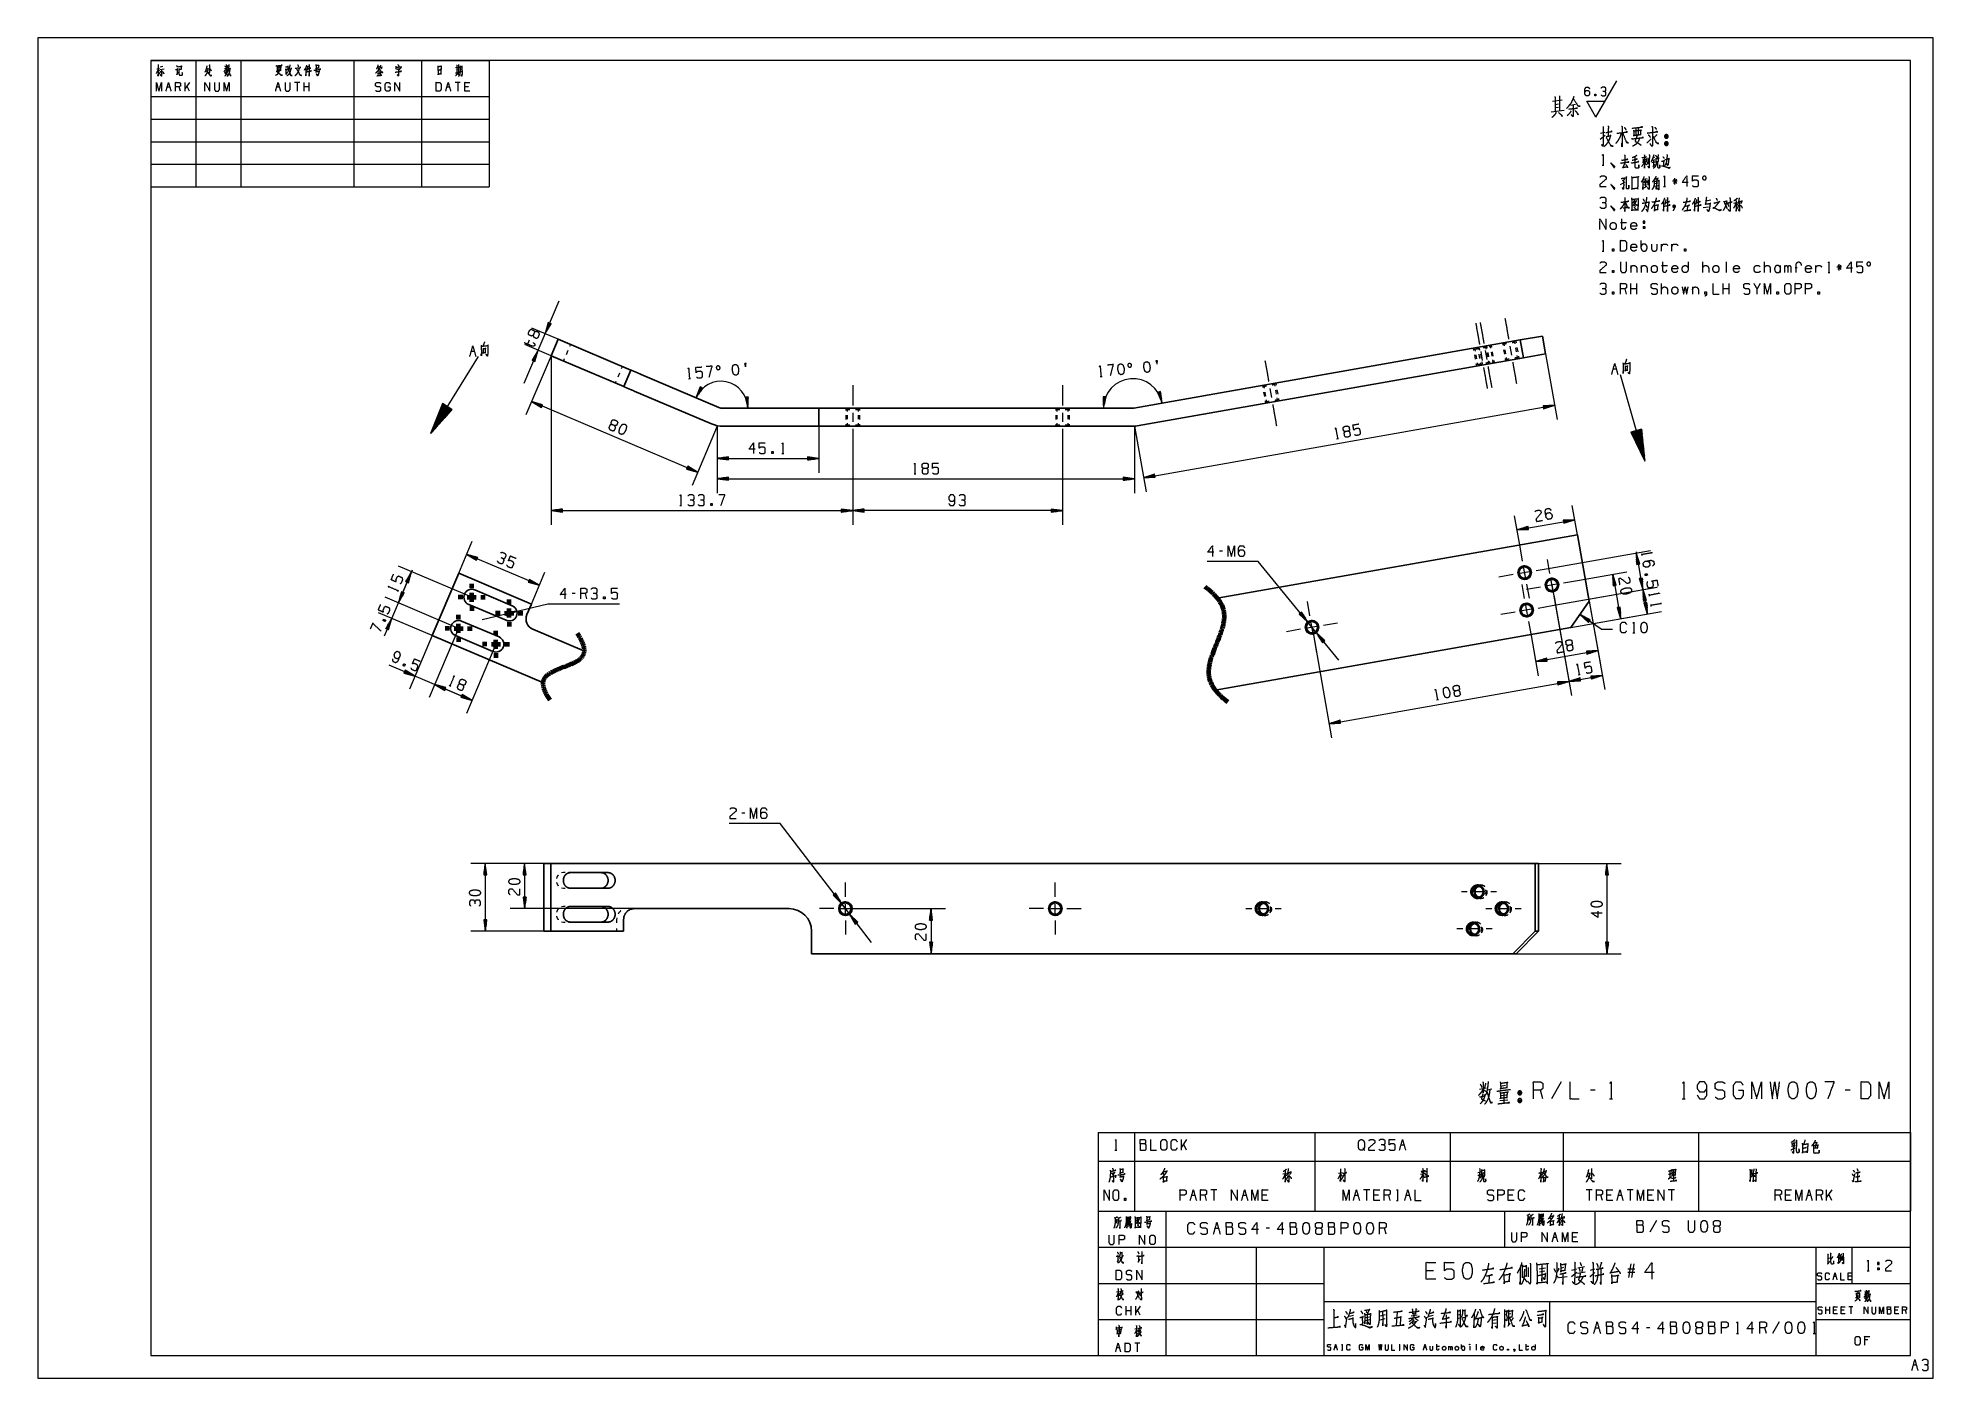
# Model space of a CAD drawing. Header units: millimetres. Extents: x 0 to 420, y 0 to 297.
import ezdxf

# ---------------------------------------------------------------- set-up
doc = ezdxf.new("R2010")
doc.units = ezdxf.units.MM
doc.layers.add('1', color=7, linetype='Continuous', true_color=0xffffff)

msp = doc.modelspace()

# ---------------------------------------------------------------- linework, layer by layer
at = {"layer": '1', "color": 132, "linetype": 'Continuous', "lineweight": 18}
for p, q in [((0, 297), (0, 0)), ((420, 297), (0, 297)), ((420, 0), (420, 297)), ((25, 292), (25, 264)), ((25, 292), (100, 292)), ((25, 292), (100, 292)), ((25, 292), (100, 292)), ((25, 292), (25, 5)), ((415, 292), (25, 292)), ((35, 292), (35, 264)), ((45, 292), (45, 264)), ((70, 292), (70, 264)), ((85, 292), (85, 264)), ((100, 292), (100, 264)), ((415, 5), (415, 292)), ((25, 284), (100, 284)), ((25, 279), (100, 279)), ((25, 274), (100, 274)), ((25, 269), (100, 269)), ((25, 264), (100, 264)), ((235, 37), (235, 5)), ((235, 37), (415, 37)), ((250, 37), (250, 5)), ((325, 37), (325, 29)), ((345, 37), (345, 29)), ((235, 29), (415, 29)), ((270, 29), (270, 5)), ((285, 29), (285, 5)), ((394, 29), (394, 5)), ((402, 29), (402, 21)), ((235, 21), (285, 21)), ((394, 21), (415, 21)), ((285, 17), (394, 17)), ((335, 17), (335, 5)), ((235, 13), (285, 13)), ((394, 13), (415, 13)), ((25, 5), (415, 5)), ((235, 5), (415, 5)), ((0, 0), (420, 0))]:
    msp.add_line(p, q, dxfattribs=at)
at = {"layer": '1', "color": 95, "linetype": 'Continuous', "lineweight": 18}
for p, q in [((26.34, 290.18), (26.96, 290.3)), ((26.7, 289.95), (26.92, 289.68)), ((26.99, 289.99), (27.95, 290.14)), ((27.13, 290.61), (27.71, 290.74)), ((41.34, 290.22), (42.13, 290.38)), ((42.25, 290.16), (42.79, 290.28)), ((53.17, 290.09), (53.7, 290.18)), ((75.25, 290.57), (75.67, 290.63)), ((75.35, 290.55), (75.45, 290.24)), ((75.82, 290.51), (76.35, 290.61)), ((75.98, 290.49), (76.11, 290.16)), ((92.56, 290.43), (93.43, 290.55)), ((92.84, 290.07), (93.11, 290.14)), ((93.6, 290.05), (93.85, 290.12)), ((28.66, 286.17), (29.22, 286.17)), ((31.62, 285.18), (31.34, 286.17)), ((33.59, 287.14), (32.63, 285.78)), ((32.63, 285.18), (32.63, 287.14)), ((33.59, 285.18), (33.04, 286.36)), ((52.94, 286.17), (53.49, 286.17)), ((54.91, 288.87), (55.37, 289.43)), ((58.02, 287.14), (56.9, 287.14)), ((57.46, 287.14), (57.46, 285.18)), ((59.02, 285.18), (59.02, 287.14)), ((60.14, 286.17), (59.02, 286.17)), ((60.14, 285.18), (60.14, 287.14)), ((75.83, 289.64), (75.37, 289.56)), ((90.65, 286.17), (91.2, 286.17)), ((93.6, 287.14), (92.49, 287.14)), ((92.86, 289.72), (93.09, 289.78)), ((93.05, 287.14), (93.05, 285.18)), ((95.45, 286.17), (94.61, 286.17)), ((335.69, 282.96), (337.82, 283.26)), ((336.25, 281.58), (336.97, 281.65)), ((336.28, 282.25), (336.99, 282.4)), ((340.75, 282.21), (339.72, 282.03)), ((335.35, 280.64), (338.24, 281.01)), ((346.24, 274.59), (347.3, 275.41)), ((346.29, 275.86), (347.24, 276.12)), ((358.35, 269.47), (357.7, 269.3)), ((357.84, 269.92), (358.32, 270.07)), ((357.91, 270.42), (358.34, 270.55)), ((346.63, 268.8), (347.06, 268.8)), ((350.73, 264.51), (351.79, 265.11)), ((355.9, 265.69), (356.66, 265.86)), ((356.78, 265.54), (356.78, 264.34)), ((359.01, 264.79), (358.37, 264.69)), ((363.28, 265.24), (362.27, 265.24)), ((362.45, 265.71), (363.12, 264.76)), ((363.1, 265.71), (362.45, 264.76)), ((362.76, 264.51), (362.76, 265.94)), ((355.92, 263.76), (356.61, 264.11)), ((355.95, 264.44), (356.52, 264.59)), ((358.3, 264.16), (359.04, 264.26)), ((360.29, 264.04), (360.72, 264.04)), ((370.74, 261.02), (369.65, 260.85)), ((375.82, 260.37), (376.64, 260.6)), ((365.54, 259.77), (365.52, 258.75)), ((369.03, 259.4), (370.21, 259.6)), ((350.73, 256.09), (352.05, 256.09)), ((355.28, 250.37), (355.28, 252.12)), ((355.78, 255.24), (356.11, 255.24)), ((355.78, 255.24), (355.78, 254.76)), ((346.63, 249.75), (347.06, 249.75)), ((359.83, 249.75), (359.83, 251.32)), ((362.11, 249.75), (362.11, 251.32)), ((353, 246.56), (353, 244.99)), ((355.28, 246.56), (355.28, 244.99)), ((359.83, 246.56), (361.16, 246.56)), ((368.94, 244.99), (368.94, 247.36)), ((374.16, 247.39), (374.16, 244.99)), ((382.6, 244.99), (382.6, 247.36)), ((386.2, 244.99), (386.2, 246.56)), ((387.15, 244.99), (387.15, 246.56)), ((389.85, 246.04), (389.43, 246.04)), ((393.98, 244.99), (393.98, 246.56)), ((396.72, 244.99), (397.14, 244.99)), ((399.7, 246.19), (398.69, 246.19)), ((398.87, 246.66), (399.54, 245.71)), ((399.52, 246.66), (398.87, 245.71)), ((399.19, 245.46), (399.19, 246.89)), ((352.07, 240.22), (351.74, 241.42)), ((353, 240.22), (353, 242.6)), ((354.35, 241.42), (353, 241.42)), ((354.35, 240.22), (354.35, 242.6)), ((359.83, 240.22), (359.83, 242.6)), ((366.66, 241.8), (366.66, 240.22)), ((373.49, 240.22), (373.49, 242.6)), ((374.84, 241.42), (373.49, 241.42)), ((374.84, 240.22), (374.84, 242.6)), ((381.67, 242.6), (380.99, 241.42)), ((96.04, 227.56), (96.71, 227.56)), ((108.41, 228.87), (108.93, 230.09)), ((349.11, 223.64), (349.78, 223.64)), ((144.18, 221.47), (144.6, 221.5)), ((235.39, 221.96), (235.82, 222)), ((287.82, 208.18), (288.23, 208.25)), ((164.87, 204.89), (165.29, 204.89)), ((194.16, 200.39), (194.58, 200.39)), ((142.24, 193.35), (142.66, 193.35)), ((262.55, 183.29), (261.87, 183.29)), ((355.37, 182.7), (355.44, 182.28)), ((79.76, 174.33), (79.93, 174.72)), ((119.04, 173.87), (118.37, 173.87)), ((121.65, 172.67), (121.32, 173.87)), ((357.01, 173.69), (357.09, 173.28)), ((357.41, 171.45), (357.48, 171.03)), ((353.46, 165.13), (353.88, 165.13)), ((341.35, 155.86), (341.77, 155.94)), ((91.15, 153.53), (91.54, 153.37)), ((309.95, 150.33), (310.37, 150.4)), ((156.65, 125.18), (155.98, 125.18)), ((319.48, 64.01), (320.98, 64.33)), ((321.21, 63.89), (322.24, 64.13)), ((324.16, 64.72), (325.27, 64.92)), ((324.85, 63.22), (324.85, 60.94)), ((333.53, 61.92), (333.01, 63.81)), ((337.57, 65.66), (335.45, 61.92)), ((345.11, 63.81), (344.05, 63.81)), ((401.6, 63.81), (400.54, 63.81)), ((323.99, 61.49), (325.77, 61.69)), ((324.38, 62.63), (325.35, 62.75)), ((348.28, 61.92), (348.95, 61.92)), ((364.42, 61.92), (365.09, 61.92)), ((235, 54.46), (243, 54.46)), ((235, 54.46), (235, 48.11)), ((238.67, 50.48), (239.09, 50.48)), ((243, 54.46), (243, 48.11)), ((243, 54.46), (283, 54.46)), ((254.57, 52.85), (253.41, 51.2)), ((253.41, 50.48), (253.41, 52.85)), ((254.57, 50.48), (253.9, 51.9)), ((283, 54.46), (283, 48.11)), ((283, 54.46), (313, 54.46)), ((302.09, 51.68), (302.76, 51.68)), ((313, 54.46), (313, 48.11)), ((313, 54.46), (338, 54.46)), ((338, 54.46), (338, 48.11)), ((338, 54.46), (368, 54.46)), ((368, 54.46), (368, 48.11)), ((368, 54.46), (415, 54.46)), ((415, 54.46), (415, 48.11)), ((235, 48.11), (243, 48.11)), ((235, 48.11), (235, 37)), ((243, 48.11), (243, 37)), ((243, 48.11), (283, 48.11)), ((283, 48.11), (283, 37)), ((283, 48.11), (313, 48.11)), ((313, 48.11), (313, 37)), ((313, 48.11), (338, 48.11)), ((338, 48.11), (338, 37)), ((338, 48.11), (368, 48.11)), ((368, 48.11), (368, 37)), ((368, 48.11), (415, 48.11)), ((415, 48.11), (415, 37)), ((275.91, 45.23), (276.73, 45.45)), ((288.21, 45.4), (289.01, 45.55)), ((306.41, 45.2), (307.27, 45.33)), ((319.13, 45.55), (319.78, 45.7)), ((362.27, 45.55), (362.75, 45.65)), ((362.5, 46.1), (362.48, 43.7)), ((403.26, 45.53), (403.26, 43.6)), ((255.72, 40.56), (256.39, 40.56)), ((259, 39.36), (258.67, 40.56)), ((261.28, 41.74), (259.94, 41.74)), ((260.61, 41.74), (260.61, 39.36)), ((267.1, 40.56), (267.77, 40.56)), ((272.33, 40.56), (271.32, 40.56)), ((291.86, 40.56), (292.53, 40.56)), ((295.14, 41.74), (293.8, 41.74)), ((294.47, 41.74), (294.47, 39.36)), ((297.08, 40.56), (296.08, 40.56)), ((299.7, 39.36), (299.36, 40.56)), ((301.12, 41.74), (301.46, 41.74)), ((301.12, 39.36), (301.46, 39.36)), ((301.3, 41.74), (301.3, 39.36)), ((303.24, 40.56), (303.91, 40.56)), ((326.85, 40.56), (325.84, 40.56)), ((344.45, 41.74), (343.11, 41.74)), ((343.78, 41.74), (343.78, 39.36)), ((346.73, 39.36), (346.39, 40.56)), ((348.67, 40.56), (347.66, 40.56)), ((350.27, 40.56), (350.94, 40.56)), ((353.56, 41.74), (352.21, 41.74)), ((352.88, 41.74), (352.88, 39.36)), ((357.77, 40.56), (356.76, 40.56)), ((362.66, 41.74), (361.32, 41.74)), ((361.99, 41.74), (361.99, 39.36)), ((386.37, 39.36), (386.04, 40.56)), ((388.31, 40.56), (387.31, 40.56)), ((392.19, 40.56), (392.87, 40.56)), ((395.48, 39.36), (395.14, 40.56)), ((397.58, 41.74), (396.41, 40.09)), ((396.41, 39.36), (396.41, 41.74)), ((397.58, 39.36), (396.91, 40.79)), ((235, 37), (243, 37)), ((241.5, 33.66), (242.04, 33.81)), ((241.79, 35.05), (241.78, 33.74)), ((243, 37), (283, 37)), ((283, 37), (313, 37)), ((313, 37), (338, 37)), ((332.92, 34.28), (333.47, 34.43)), ((333.22, 35.67), (333.2, 34.36)), ((336.72, 35.38), (337.43, 35.58)), ((338, 37), (368, 37)), ((358.69, 34.94), (357.2, 32.32)), ((368, 37), (415, 37)), ((260.9, 33.21), (261.64, 33.21)), ((272.95, 33.21), (272.21, 33.21)), ((298.78, 31.88), (298.41, 33.21)), ((335.89, 31.26), (336.48, 31.26)), ((341.01, 31.26), (340.12, 31.26)), ((352.57, 22.26), (353.1, 25.29)), ((353.65, 25.29), (353.13, 22.26)), ((396.78, 26.5), (397.1, 26.62)), ((309.27, 23.8), (307.68, 23.8)), ((321.6, 22.69), (321.57, 21.08)), ((330.28, 21.35), (330.7, 20.88)), ((332.73, 24.19), (334.09, 24.46)), ((332.81, 23.52), (333.98, 23.8)), ((337.1, 22.26), (338.91, 22.54)), ((337.51, 24.39), (338.18, 24.58)), ((339.85, 22.54), (341.05, 23.48)), ((339.91, 23.91), (341.02, 24.19)), ((341.19, 23.28), (342.89, 23.52)), ((341.24, 24.46), (342.77, 24.7)), ((344.05, 23.95), (345.06, 24.19)), ((353.9, 24.15), (352.32, 24.15)), ((353.9, 23.4), (352.32, 23.4)), ((398.04, 22.56), (398.48, 22.56)), ((401.88, 22.56), (401.21, 22.56)), ((405.37, 23.74), (405.8, 23.74)), ((407.69, 24.46), (408.02, 24.46)), ((407.69, 24.46), (407.69, 23.99)), ((239.62, 19.15), (239.06, 19.01)), ((239.43, 18.9), (239.63, 18.63)), ((404.78, 18.63), (405.57, 18.79)), ((405.68, 18.57), (406.23, 18.69)), ((241.17, 13.94), (241.17, 15.91)), ((242.28, 14.94), (241.17, 14.94)), ((242.28, 13.94), (242.28, 15.91)), ((244.25, 15.91), (243.29, 14.54)), ((243.29, 13.94), (243.29, 15.91)), ((244.25, 13.94), (243.7, 15.12)), ((290.64, 13.69), (291.54, 13.94)), ((294.25, 13.42), (295.03, 13.59)), ((294.25, 12.8), (295.08, 13)), ((297.47, 12.9), (298.59, 13.18)), ((298.54, 14.01), (297.49, 13.73)), ((301.25, 14.63), (300.98, 11.62)), ((304.3, 13.8), (305.66, 14.04)), ((308.32, 13.69), (309.22, 13.94)), ((315.02, 14.01), (314.63, 13.94)), ((315, 13.25), (314.63, 13.14)), ((323.17, 12.9), (322.32, 12.8)), ((323.85, 14.45), (323.66, 14.35)), ((326.44, 14.25), (325.93, 14.18)), ((396.24, 14.25), (396.24, 15.82)), ((397.13, 15.04), (396.24, 15.04)), ((397.13, 14.25), (397.13, 15.82)), ((398.6, 15.04), (397.94, 15.04)), ((400.3, 15.04), (399.63, 15.04)), ((402.22, 15.82), (401.33, 15.82)), ((401.78, 15.82), (401.78, 14.25)), ((412.18, 15.04), (411.51, 15.04)), ((414.1, 14.25), (413.88, 15.04)), ((239.32, 10.28), (239.85, 10.36)), ((243.7, 10.96), (243.12, 10.84)), ((243.49, 10.67), (243.68, 10.43)), ((322.32, 12.14), (323.17, 12.25)), ((345.17, 11.17), (345.91, 11.17)), ((357.23, 11.17), (356.49, 11.17)), ((376.42, 9.85), (376.89, 9.85)), ((383.06, 9.85), (382.68, 11.17)), ((385.88, 12.47), (384.4, 9.85)), ((393.39, 9.85), (393.86, 9.85)), ((405.52, 8.46), (404.84, 8.46)), ((239.1, 6.79), (239.66, 6.79)), ((244.18, 7.77), (243.07, 7.77)), ((243.62, 7.77), (243.62, 5.8)), ((287.41, 6.84), (287.78, 6.84)), ((288.91, 7.48), (289.1, 7.48)), ((288.91, 6.17), (289.1, 6.17)), ((289.01, 7.48), (289.01, 6.17)), ((301.64, 7.48), (301.83, 7.48)), ((301.64, 6.17), (301.83, 6.17)), ((301.74, 7.48), (301.74, 6.17)), ((307.21, 6.84), (307.58, 6.84)), ((309.85, 7.04), (310.59, 7.04)), ((312.68, 6.17), (312.68, 7.04)), ((315.51, 6.52), (315.51, 7.48)), ((317.3, 7.04), (317.3, 6.17)), ((318.71, 7.5), (318.71, 6.17)), ((329.66, 7.04), (330.39, 7.04)), ((415.62, 2.91), (416.3, 2.91))]:
    msp.add_line(p, q, dxfattribs=at)
at = {"layer": '1', "color": 43, "linetype": 'Continuous', "lineweight": 18}
for p, q in [((345.26, 279.45), (349.88, 287.45)), ((343.25, 282.95), (347.28, 282.95)), ((345.26, 279.45), (343.25, 282.95)), ((117.45, 227.69), (117.05, 226.77)), ((118.03, 229.07), (117.84, 228.61)), ((318.25, 227.75), (318.16, 228.24)), ((318.16, 228.24), (318.24, 228.19)), ((318.38, 228.09), (318.45, 228.04)), ((318.45, 228.04), (318.53, 227.61)), ((319.23, 227.92), (319.15, 228.42)), ((319.15, 228.42), (319.22, 228.36)), ((319.36, 228.26), (319.44, 228.21)), ((319.58, 225.95), (319.41, 226.94)), ((319.44, 228.21), (319.51, 227.78)), ((319.67, 226.92), (319.82, 226.06)), ((320.91, 228.47), (320.97, 228.55)), ((320.91, 228.47), (321.16, 228.52)), ((320.99, 228.04), (320.91, 228.47)), ((321.07, 228.69), (321.12, 228.76)), ((321.2, 228.27), (321.12, 228.76)), ((321.29, 226.32), (321.14, 227.18)), ((321.55, 226.3), (321.38, 227.29)), ((321.9, 228.65), (321.95, 228.72)), ((321.98, 228.22), (321.9, 228.65)), ((322.05, 228.86), (322.1, 228.94)), ((322.19, 228.44), (322.1, 228.94)), ((322.28, 226.49), (322.13, 227.35)), ((322.54, 226.47), (322.36, 227.46)), ((324.56, 229.37), (324.65, 228.88)), ((324.56, 229.37), (324.64, 229.32)), ((324.78, 229.22), (324.85, 229.17)), ((324.82, 227.89), (325, 226.91)), ((324.85, 229.17), (324.93, 228.74)), ((325.08, 227.87), (325.23, 227.01)), ((327.31, 229.6), (327.32, 229.6)), ((327.31, 229.6), (327.31, 229.6)), ((327.32, 229.6), (327.37, 229.67)), ((327.39, 229.17), (327.32, 229.6)), ((327.47, 229.82), (327.52, 229.89)), ((327.52, 229.89), (327.61, 229.4)), ((327.7, 227.45), (327.54, 228.31)), ((327.78, 228.41), (327.95, 227.43)), ((116.66, 225.85), (116.47, 225.39)), ((128.56, 221.88), (128.95, 222.81)), ((129.34, 223.73), (129.54, 224.19)), ((318.6, 225.78), (318.42, 226.76)), ((318.68, 226.75), (318.83, 225.88)), ((318.86, 224.3), (318.77, 224.79)), ((318.91, 224.37), (318.86, 224.3)), ((318.98, 225.02), (319.06, 224.59)), ((319.06, 224.59), (319.01, 224.52)), ((319.84, 224.48), (319.76, 224.97)), ((319.89, 224.55), (319.84, 224.48)), ((319.97, 225.2), (320.05, 224.77)), ((320.05, 224.77), (319.99, 224.69)), ((321.52, 225.03), (321.45, 225.46)), ((321.77, 225.07), (321.52, 225.03)), ((321.52, 225.03), (321.52, 225.03)), ((321.59, 224.98), (321.52, 225.03)), ((321.52, 225.02), (321.52, 225.02)), ((321.81, 224.82), (321.73, 225.32)), ((321.81, 224.82), (321.74, 224.87)), ((322.51, 225.2), (322.43, 225.63)), ((322.5, 225.2), (322.5, 225.2)), ((322.51, 225.2), (322.51, 225.2)), ((322.58, 225.15), (322.51, 225.2)), ((322.8, 225), (322.71, 225.49)), ((322.8, 225), (322.72, 225.05)), ((325.17, 225.92), (325.26, 225.43)), ((325.31, 225.5), (325.26, 225.43)), ((325.39, 226.15), (325.46, 225.72)), ((325.46, 225.72), (325.41, 225.65)), ((327.92, 226.15), (327.85, 226.59)), ((328, 226.1), (327.92, 226.15)), ((328.13, 226.44), (328.21, 225.95)), ((328.21, 225.95), (328.14, 226)), ((127.97, 220.5), (128.17, 220.96)), ((271.38, 219.99), (271.47, 219.5)), ((271.38, 219.99), (271.46, 219.94)), ((271.6, 219.84), (271.67, 219.79)), ((271.64, 218.52), (271.82, 217.53)), ((271.67, 219.79), (271.75, 219.36)), ((271.9, 218.5), (272.05, 217.64)), ((274.14, 220.22), (274.19, 220.3)), ((274.21, 219.79), (274.14, 220.22)), ((274.29, 220.44), (274.34, 220.51)), ((274.34, 220.51), (274.43, 220.02)), ((274.52, 218.07), (274.36, 218.93)), ((274.6, 219.04), (274.77, 218.05)), ((179.07, 214.93), (179.07, 214.43)), ((179.07, 214.93), (179.13, 214.87)), ((179.25, 214.74), (179.32, 214.68)), ((179.32, 214.68), (179.32, 214.24)), ((181.82, 214.68), (181.88, 214.74)), ((181.82, 214.24), (181.82, 214.68)), ((182, 214.87), (182.07, 214.93)), ((182.07, 214.93), (182.07, 214.43)), ((225.57, 214.93), (225.57, 214.43)), ((225.57, 214.93), (225.63, 214.87)), ((225.75, 214.74), (225.82, 214.68)), ((225.82, 214.68), (225.82, 214.24)), ((228.32, 214.68), (228.38, 214.74)), ((228.32, 214.24), (228.32, 214.68)), ((228.5, 214.87), (228.57, 214.93)), ((228.57, 214.93), (228.57, 214.43)), ((271.99, 216.55), (272.08, 216.05)), ((272.13, 216.13), (272.08, 216.05)), ((272.21, 216.77), (272.28, 216.34)), ((272.28, 216.34), (272.23, 216.27)), ((274.74, 216.78), (274.67, 217.21)), ((274.74, 216.78), (274.74, 216.78)), ((274.74, 216.78), (274.74, 216.78)), ((274.82, 216.73), (274.74, 216.78)), ((274.95, 217.07), (275.03, 216.57)), ((275.03, 216.57), (274.96, 216.63)), ((179.07, 213.43), (179.07, 212.43)), ((179.07, 211.43), (179.07, 210.93)), ((179.13, 210.99), (179.07, 210.93)), ((179.32, 211.18), (179.25, 211.12)), ((179.32, 213.37), (179.32, 212.49)), ((179.32, 211.62), (179.32, 211.18)), ((181.81, 211.18), (181.81, 211.18)), ((181.82, 211.18), (181.81, 211.18)), ((181.82, 212.49), (181.82, 213.37)), ((181.82, 211.18), (181.82, 211.62)), ((181.88, 211.12), (181.82, 211.18)), ((182.07, 210.93), (182, 210.99)), ((182.07, 213.43), (182.07, 212.43)), ((182.07, 211.43), (182.07, 210.93)), ((225.57, 213.43), (225.57, 212.43)), ((225.57, 211.43), (225.57, 210.93)), ((225.63, 210.99), (225.57, 210.93)), ((225.82, 211.18), (225.75, 211.12)), ((225.82, 213.37), (225.82, 212.49)), ((225.82, 211.62), (225.82, 211.18)), ((228.31, 211.18), (228.31, 211.18)), ((228.32, 211.18), (228.31, 211.18)), ((228.32, 212.49), (228.32, 213.37)), ((228.32, 211.18), (228.32, 211.62)), ((228.38, 211.12), (228.32, 211.18)), ((228.57, 210.93), (228.5, 210.99)), ((228.57, 213.43), (228.57, 212.43)), ((228.57, 211.43), (228.57, 210.93)), ((116.48, 112.04), (116.05, 111.95)), ((116.87, 112.04), (116.48, 112.04)), ((118.04, 112.04), (117.65, 112.04)), ((319.25, 109.29), (319.11, 109.29)), ((319.67, 109.29), (319.53, 109.29)), ((116.05, 108.62), (116.48, 108.54)), ((116.48, 108.54), (116.87, 108.54)), ((117.65, 108.54), (118.04, 108.54)), ((271.3, 105.54), (271.45, 105.54)), ((271.45, 105.29), (271.3, 105.29)), ((271.76, 105.54), (271.91, 105.54)), ((271.91, 105.29), (271.76, 105.29)), ((319.22, 109.04), (319.07, 109.04)), ((319.07, 106.54), (319.22, 106.54)), ((319.22, 106.29), (319.07, 106.29)), ((319.67, 109.04), (319.52, 109.04)), ((319.52, 106.54), (319.67, 106.54)), ((319.67, 106.29), (319.52, 106.29)), ((320.49, 107.4), (320.24, 106.88)), ((320.9, 107.65), (320.73, 107.15)), ((320.82, 108.24), (320.9, 107.65)), ((321.1, 107.4), (320.85, 106.88)), ((321.05, 107.18), (321.19, 107.63)), ((321.19, 107.63), (321.15, 108.09)), ((324.48, 105.54), (324.63, 105.54)), ((324.63, 105.29), (324.48, 105.29)), ((324.94, 105.54), (325.09, 105.54)), ((325.09, 105.29), (324.94, 105.29)), ((116.48, 104.54), (116.05, 104.45)), ((116.05, 101.12), (116.48, 101.04)), ((116.87, 104.54), (116.48, 104.54)), ((116.48, 101.04), (116.87, 101.04)), ((118.04, 104.54), (117.65, 104.54)), ((117.65, 101.04), (118.04, 101.04)), ((128.28, 102), (128.21, 101.54)), ((128.21, 101.54), (128.21, 100.91)), ((130.51, 104.04), (130.05, 103.96)), ((130.91, 104.04), (130.51, 104.04)), ((132.08, 104.04), (131.69, 104.04)), ((271.3, 102.79), (271.45, 102.79)), ((271.3, 102.54), (271.44, 102.54)), ((271.73, 102.54), (271.87, 102.54)), ((271.76, 102.79), (271.91, 102.79)), ((272.48, 103.13), (272.73, 103.65)), ((273.13, 103.9), (272.97, 103.4)), ((273.06, 104.49), (273.13, 103.9)), ((273.08, 103.13), (273.34, 103.65)), ((273.29, 103.43), (273.42, 103.88)), ((273.42, 103.88), (273.39, 104.34)), ((318.27, 101.04), (318.12, 101.04)), ((318.69, 101.04), (318.55, 101.04)), ((324.48, 102.79), (324.63, 102.79)), ((324.48, 102.54), (324.62, 102.54)), ((324.91, 102.54), (325.05, 102.54)), ((324.94, 102.79), (325.09, 102.79)), ((325.66, 103.13), (325.91, 103.65)), ((326.26, 103.13), (326.52, 103.65)), ((326.47, 103.43), (326.6, 103.88)), ((326.6, 103.88), (326.57, 104.34)), ((128.21, 99.66), (128.21, 99.04)), ((318.23, 100.79), (318.08, 100.79)), ((318.08, 98.29), (318.23, 98.29)), ((318.23, 98.04), (318.08, 98.04)), ((318.69, 100.79), (318.54, 100.79)), ((318.54, 98.29), (318.69, 98.29)), ((318.69, 98.04), (318.54, 98.04)), ((319.51, 99.15), (319.25, 98.63)), ((319.91, 99.4), (319.75, 98.9)), ((319.83, 99.99), (319.91, 99.4)), ((320.12, 99.15), (319.86, 98.63)), ((320.07, 98.93), (320.2, 99.38)), ((320.2, 99.38), (320.16, 99.84))]:
    msp.add_line(p, q, dxfattribs=at)
at = {"layer": '1', "color": 13, "linetype": 'Continuous', "lineweight": 18}
for p, q in [((107.74, 220.47), (115.51, 238.76)), ((115.27, 230.24), (109.49, 232.7)), ((113.09, 233.93), (112.41, 231.46)), ((112.41, 231.46), (113.71, 233.66)), ((113.38, 233.81), (112.46, 231.64)), ((113.42, 233.79), (112.51, 231.63)), ((113.33, 233.83), (112.56, 232.02)), ((113.28, 233.85), (112.67, 232.39)), ((113.47, 233.77), (112.7, 231.96)), ((113.24, 233.86), (112.77, 232.77)), ((113.19, 233.88), (112.88, 233.15)), ((113.52, 233.75), (112.9, 232.3)), ((113.14, 233.9), (112.98, 233.52)), ((113.1, 233.92), (113.08, 233.9)), ((113.1, 233.92), (113.08, 233.9)), ((113.71, 233.66), (113.09, 233.93)), ((113.56, 233.73), (113.1, 232.63)), ((113.61, 233.71), (113.3, 232.97)), ((113.66, 233.69), (113.49, 233.3)), ((113.7, 233.67), (113.69, 233.64)), ((113.7, 233.67), (113.69, 233.64)), ((113.71, 226.56), (107.92, 229.02)), ((110.85, 227.78), (109.54, 225.57)), ((109.74, 225.49), (110.35, 226.94)), ((109.78, 225.47), (110.55, 227.27)), ((109.83, 225.45), (110.75, 227.61)), ((109.88, 225.43), (110.79, 227.59)), ((109.92, 225.41), (110.69, 227.21)), ((109.97, 225.39), (110.59, 226.84)), ((110.16, 225.31), (110.85, 227.78)), ((334.12, 226.99), (336.68, 212.46)), ((97.55, 226.36), (87.03, 209.35)), ((113.71, 226.56), (108.15, 213.46)), ((109.54, 225.57), (110.16, 225.31)), ((109.55, 225.57), (109.56, 225.6)), ((109.55, 225.57), (109.56, 225.6)), ((109.6, 225.55), (109.76, 225.93)), ((109.64, 225.53), (109.96, 226.27)), ((109.69, 225.51), (110.15, 226.6)), ((110.02, 225.37), (110.48, 226.46)), ((110.06, 225.35), (110.38, 226.09)), ((110.11, 225.33), (110.27, 225.71)), ((110.16, 225.31), (110.17, 225.34)), ((110.16, 225.31), (110.17, 225.34)), ((113.71, 226.56), (113.71, 189.08)), ((146.78, 219.65), (145.84, 217.27)), ((145.84, 217.27), (147.37, 219.32)), ((147.05, 219.5), (145.91, 217.45)), ((147.1, 219.47), (145.96, 217.42)), ((147.01, 219.52), (146.06, 217.81)), ((147.14, 219.45), (146.19, 217.73)), ((146.96, 219.55), (146.2, 218.17)), ((146.92, 219.57), (146.34, 218.53)), ((147.19, 219.43), (146.42, 218.05)), ((146.87, 219.6), (146.48, 218.89)), ((146.83, 219.62), (146.63, 219.26)), ((147.23, 219.4), (146.65, 218.36)), ((146.79, 219.65), (146.77, 219.62)), ((146.79, 219.65), (146.77, 219.62)), ((147.37, 219.32), (146.78, 219.65)), ((147.27, 219.38), (146.88, 218.67)), ((147.32, 219.35), (147.12, 218.99)), ((147.36, 219.33), (147.35, 219.3)), ((147.36, 219.33), (147.35, 219.3)), ((248.77, 218.61), (248.12, 218.43)), ((248.12, 218.43), (249.13, 216.07)), ((248.13, 218.43), (248.14, 218.4)), ((248.13, 218.43), (248.14, 218.4)), ((248.18, 218.44), (248.29, 218.04)), ((248.23, 218.45), (248.44, 217.68)), ((248.28, 218.47), (248.59, 217.32)), ((248.32, 218.48), (248.75, 216.96)), ((248.37, 218.5), (248.9, 216.61)), ((248.42, 218.51), (249.05, 216.25)), ((248.47, 218.52), (249.1, 216.26)), ((248.52, 218.54), (249.04, 216.65)), ((248.57, 218.55), (248.99, 217.03)), ((248.62, 218.56), (248.94, 217.42)), ((248.67, 218.58), (248.88, 217.8)), ((248.72, 218.59), (248.83, 218.19)), ((249.13, 216.07), (248.77, 218.61)), ((248.77, 218.6), (248.77, 218.57)), ((248.77, 218.6), (248.77, 218.57)), ((350.62, 222.44), (356.14, 203.22)), ((89.66, 215.95), (87.03, 209.35)), ((87.03, 209.35), (91.76, 214.65)), ((90.67, 215.33), (87.14, 209.62)), ((90.76, 215.27), (87.23, 209.57)), ((90.63, 215.35), (87.25, 209.89)), ((90.58, 215.38), (87.36, 210.16)), ((90.8, 215.25), (87.42, 209.78)), ((90.54, 215.41), (87.47, 210.43)), ((90.5, 215.43), (87.57, 210.71)), ((90.84, 215.22), (87.62, 210)), ((90.45, 215.46), (87.68, 210.98)), ((90.41, 215.49), (87.79, 211.25)), ((90.89, 215.19), (87.81, 210.22)), ((90.37, 215.51), (87.9, 211.52)), ((90.33, 215.54), (88.01, 211.79)), ((90.93, 215.17), (88.01, 210.44)), ((90.28, 215.57), (88.12, 212.06)), ((90.97, 215.14), (88.2, 210.66)), ((90.24, 215.59), (88.22, 212.34)), ((90.2, 215.62), (88.33, 212.61)), ((91.02, 215.11), (88.4, 210.88)), ((90.15, 215.65), (88.44, 212.88)), ((90.11, 215.67), (88.55, 213.15)), ((91.06, 215.09), (88.59, 211.09)), ((90.07, 215.7), (88.66, 213.42)), ((90.02, 215.73), (88.77, 213.69)), ((91.1, 215.06), (88.79, 211.31)), ((89.98, 215.75), (88.87, 213.97)), ((89.94, 215.78), (88.98, 214.24)), ((91.15, 215.03), (88.98, 211.53)), ((89.89, 215.81), (89.09, 214.51)), ((91.19, 215.01), (89.17, 211.75)), ((89.85, 215.83), (89.2, 214.78)), ((89.81, 215.86), (89.31, 215.05)), ((91.23, 214.98), (89.37, 211.97)), ((89.76, 215.89), (89.42, 215.33)), ((89.72, 215.92), (89.52, 215.6)), ((91.28, 214.95), (89.56, 212.19)), ((89.68, 215.94), (89.63, 215.87)), ((89.68, 215.94), (89.63, 215.87)), ((91.76, 214.65), (89.66, 215.95)), ((91.32, 214.93), (89.76, 212.4)), ((91.36, 214.9), (89.95, 212.62)), ((91.41, 214.87), (90.15, 212.84)), ((91.45, 214.85), (90.34, 213.06)), ((91.49, 214.82), (90.54, 213.28)), ((91.54, 214.79), (90.73, 213.5)), ((91.58, 214.77), (90.93, 213.71)), ((91.62, 214.74), (91.12, 213.93)), ((91.66, 214.71), (91.32, 214.15)), ((91.71, 214.69), (91.51, 214.37)), ((91.75, 214.66), (91.71, 214.59)), ((91.75, 214.66), (91.71, 214.59)), ((111.86, 215.7), (109.39, 216.39)), ((109.39, 216.39), (111.6, 215.09)), ((146.21, 200.76), (109.39, 216.39)), ((111.72, 215.37), (109.56, 216.29)), ((111.74, 215.42), (109.58, 216.33)), ((111.7, 215.32), (109.89, 216.09)), ((111.76, 215.46), (109.95, 216.23)), ((111.68, 215.28), (110.23, 215.89)), ((111.78, 215.51), (110.33, 216.13)), ((111.66, 215.23), (110.56, 215.69)), ((111.8, 215.56), (110.7, 216.02)), ((111.64, 215.18), (110.9, 215.5)), ((111.82, 215.6), (111.08, 215.92)), ((111.62, 215.14), (111.23, 215.3)), ((111.84, 215.65), (111.45, 215.81)), ((111.6, 215.09), (111.57, 215.1)), ((111.6, 215.09), (111.57, 215.1)), ((111.6, 215.09), (111.86, 215.7)), ((111.86, 215.7), (111.83, 215.71)), ((111.86, 215.7), (111.83, 215.71)), ((157.38, 217.49), (156.72, 217.42)), ((156.72, 217.42), (156.72, 217.39)), ((156.72, 217.42), (156.72, 217.39)), ((156.72, 217.42), (157.31, 214.93)), ((156.77, 217.43), (156.81, 217.01)), ((156.82, 217.43), (156.91, 216.63)), ((156.87, 217.44), (157, 216.26)), ((156.92, 217.44), (157.09, 215.88)), ((156.97, 217.45), (157.18, 215.5)), ((157.02, 217.45), (157.27, 215.12)), ((157.07, 217.46), (157.32, 215.13)), ((157.12, 217.47), (157.33, 215.51)), ((157.18, 217.47), (157.34, 215.9)), ((157.23, 217.48), (157.35, 216.29)), ((157.28, 217.48), (157.36, 216.68)), ((157.31, 214.93), (157.38, 217.49)), ((157.33, 217.49), (157.37, 217.07)), ((157.38, 217.49), (157.38, 217.46)), ((157.38, 217.49), (157.38, 217.46)), ((236.04, 217.49), (236.04, 217.46)), ((236.04, 217.49), (236.04, 217.46)), ((236.04, 217.49), (236.13, 214.93)), ((236.71, 217.43), (236.04, 217.49)), ((236.09, 217.49), (236.05, 217.07)), ((236.15, 217.48), (236.07, 216.68)), ((236.2, 217.48), (236.08, 216.29)), ((236.25, 217.47), (236.1, 215.9)), ((236.3, 217.47), (236.11, 215.51)), ((236.35, 217.46), (236.12, 215.13)), ((236.13, 214.93), (236.71, 217.43)), ((236.4, 217.46), (236.17, 215.12)), ((236.45, 217.45), (236.26, 215.5)), ((236.5, 217.45), (236.35, 215.88)), ((236.55, 217.44), (236.44, 216.26)), ((236.6, 217.44), (236.52, 216.64)), ((236.65, 217.43), (236.61, 217.02)), ((236.7, 217.43), (236.7, 217.4)), ((236.7, 217.43), (236.7, 217.4)), ((245.04, 199.53), (336.13, 215.59)), ((336.13, 215.59), (333.57, 215.48)), ((333.57, 215.47), (333.61, 215.48)), ((333.57, 215.47), (333.61, 215.48)), ((333.57, 215.48), (333.69, 214.82)), ((333.58, 215.42), (333.99, 215.49)), ((333.59, 215.37), (334.38, 215.51)), ((333.6, 215.32), (334.77, 215.53)), ((333.61, 215.27), (335.16, 215.55)), ((333.62, 215.22), (335.55, 215.56)), ((333.63, 215.17), (335.94, 215.58)), ((333.64, 215.12), (335.95, 215.53)), ((333.64, 215.07), (335.58, 215.41)), ((333.65, 215.02), (335.21, 215.3)), ((333.66, 214.97), (334.83, 215.18)), ((333.67, 214.92), (334.46, 215.06)), ((333.68, 214.87), (334.09, 214.94)), ((333.69, 214.82), (336.13, 215.59)), ((333.69, 214.82), (333.72, 214.83)), ((333.69, 214.82), (333.72, 214.83)), ((150.53, 210.93), (144.97, 197.83)), ((150.53, 210.93), (150.53, 200.62)), ((150.53, 210.93), (150.53, 196.13)), ((173.07, 210.93), (173.07, 200.62)), ((243.03, 210.93), (245.59, 196.4)), ((243.03, 210.93), (243.03, 196.13)), ((355.4, 210.29), (353.02, 209.61)), ((354.4, 210), (356.02, 204.38)), ((354.45, 210.02), (355.99, 204.67)), ((354.5, 210.03), (355.96, 204.97)), ((354.55, 210.05), (355.93, 205.26)), ((354.6, 210.06), (355.9, 205.55)), ((354.65, 210.07), (355.87, 205.84)), ((354.7, 210.09), (355.83, 206.13)), ((354.75, 210.1), (355.8, 206.42)), ((354.79, 210.12), (355.77, 206.71)), ((354.84, 210.13), (355.74, 207)), ((354.89, 210.14), (355.71, 207.29)), ((354.94, 210.16), (355.68, 207.58)), ((354.99, 210.17), (355.65, 207.87)), ((355.04, 210.19), (355.62, 208.17)), ((355.09, 210.2), (355.59, 208.46)), ((355.14, 210.21), (355.56, 208.75)), ((355.19, 210.23), (355.53, 209.04)), ((355.23, 210.24), (355.5, 209.33)), ((355.28, 210.26), (355.47, 209.62)), ((355.33, 210.27), (355.43, 209.91)), ((355.38, 210.28), (355.4, 210.2)), ((355.38, 210.28), (355.4, 210.2)), ((356.14, 203.22), (355.4, 210.29)), ((180.57, 205.83), (180.57, 189.08)), ((180.57, 205.83), (180.57, 189.08)), ((227.07, 205.83), (227.07, 189.08)), ((353.02, 209.61), (356.14, 203.22)), ((353.04, 209.61), (353.06, 209.53)), ((353.04, 209.61), (353.06, 209.53)), ((353.09, 209.62), (353.19, 209.27)), ((353.13, 209.64), (353.32, 209)), ((353.18, 209.65), (353.45, 208.74)), ((353.23, 209.67), (353.57, 208.48)), ((353.28, 209.68), (353.7, 208.21)), ((353.33, 209.69), (353.83, 207.95)), ((353.38, 209.71), (353.96, 207.69)), ((353.43, 209.72), (354.09, 207.43)), ((353.48, 209.74), (354.22, 207.16)), ((353.53, 209.75), (354.34, 206.9)), ((353.57, 209.77), (354.47, 206.64)), ((353.62, 209.78), (354.6, 206.37)), ((353.67, 209.79), (354.73, 206.11)), ((353.72, 209.81), (354.86, 205.85)), ((353.77, 209.82), (354.99, 205.59)), ((353.82, 209.84), (355.11, 205.32)), ((353.87, 209.85), (355.24, 205.06)), ((353.92, 209.86), (355.37, 204.8)), ((353.96, 209.88), (355.5, 204.53)), ((354.01, 209.89), (355.63, 204.27)), ((354.06, 209.91), (355.76, 204.01)), ((354.11, 209.92), (355.89, 203.75)), ((354.16, 209.93), (356.01, 203.48)), ((354.21, 209.95), (356.14, 203.22)), ((354.21, 209.95), (356.14, 203.22)), ((354.26, 209.96), (356.11, 203.51)), ((354.31, 209.98), (356.08, 203.8)), ((354.36, 209.99), (356.05, 204.09)), ((144, 202.06), (143.74, 201.44)), ((143.82, 201.63), (145.27, 201.02)), ((143.84, 201.68), (145.65, 200.91)), ((143.86, 201.73), (146.02, 200.81)), ((143.88, 201.77), (146.04, 200.86)), ((143.9, 201.82), (145.71, 201.05)), ((143.92, 201.87), (145.37, 201.25)), ((143.94, 201.91), (145.03, 201.45)), ((143.96, 201.96), (144.7, 201.65)), ((143.98, 202.01), (144.36, 201.84)), ((146.21, 200.76), (144, 202.06)), ((144, 202.05), (144.03, 202.04)), ((144, 202.05), (144.03, 202.04)), ((153.07, 204.13), (150.53, 203.8)), ((150.53, 203.8), (153.07, 203.47)), ((150.53, 203.8), (173.07, 203.8)), ((153.07, 203.83), (150.72, 203.83)), ((153.07, 203.77), (150.72, 203.77)), ((153.07, 203.88), (151.11, 203.88)), ((153.07, 203.72), (151.11, 203.72)), ((153.07, 203.93), (151.49, 203.93)), ((153.07, 203.67), (151.49, 203.67)), ((153.07, 203.98), (151.88, 203.98)), ((153.07, 203.62), (151.88, 203.62)), ((153.07, 204.03), (152.26, 204.03)), ((153.07, 203.57), (152.26, 203.57)), ((153.07, 204.08), (152.65, 204.08)), ((153.07, 203.52), (152.65, 203.52)), ((153.07, 204.13), (153.04, 204.13)), ((153.07, 204.13), (153.04, 204.13)), ((153.07, 203.47), (153.04, 203.47)), ((153.07, 203.47), (153.04, 203.47)), ((153.07, 203.47), (153.07, 204.13)), ((170.53, 204.13), (170.56, 204.13)), ((170.53, 204.13), (170.56, 204.13)), ((170.53, 204.13), (170.53, 203.47)), ((173.07, 203.8), (170.53, 204.13)), ((170.53, 204.08), (170.94, 204.08)), ((170.53, 204.03), (171.33, 204.03)), ((170.53, 203.98), (171.71, 203.98)), ((170.53, 203.93), (172.1, 203.93)), ((170.53, 203.88), (172.49, 203.88)), ((170.53, 203.83), (172.87, 203.83)), ((170.53, 203.47), (173.07, 203.8)), ((170.53, 203.77), (172.87, 203.77)), ((170.53, 203.72), (172.49, 203.72)), ((170.53, 203.67), (172.1, 203.67)), ((170.53, 203.62), (171.71, 203.62)), ((170.53, 203.57), (171.33, 203.57)), ((170.53, 203.52), (170.94, 203.52)), ((170.53, 203.47), (170.56, 203.47)), ((170.53, 203.47), (170.56, 203.47)), ((143.74, 201.44), (143.77, 201.43)), ((143.74, 201.44), (143.77, 201.43)), ((143.74, 201.44), (146.21, 200.76)), ((143.76, 201.49), (144.15, 201.33)), ((143.78, 201.54), (144.52, 201.22)), ((143.8, 201.59), (144.9, 201.12)), ((153.07, 199.64), (150.53, 199.3)), ((150.53, 199.3), (153.07, 198.97)), ((150.53, 199.3), (243.03, 199.3)), ((153.07, 199.33), (150.72, 199.33)), ((153.07, 199.28), (150.72, 199.28)), ((153.07, 199.38), (151.11, 199.38)), ((153.07, 199.23), (151.11, 199.23)), ((153.07, 199.43), (151.49, 199.43)), ((153.07, 199.17), (151.49, 199.17)), ((153.07, 199.48), (151.88, 199.48)), ((153.07, 199.12), (151.88, 199.12)), ((153.07, 199.53), (152.26, 199.53)), ((153.07, 199.07), (152.26, 199.07)), ((153.07, 199.58), (152.65, 199.58)), ((153.07, 199.02), (152.65, 199.02)), ((153.07, 199.63), (153.04, 199.63)), ((153.07, 199.63), (153.04, 199.63)), ((153.07, 198.97), (153.04, 198.97)), ((153.07, 198.97), (153.04, 198.97)), ((153.07, 198.97), (153.07, 199.64)), ((240.49, 199.64), (240.49, 198.97)), ((243.03, 199.3), (240.49, 199.64)), ((240.49, 199.63), (240.52, 199.63)), ((240.49, 199.63), (240.52, 199.63)), ((240.49, 199.58), (240.9, 199.58)), ((240.49, 199.53), (241.29, 199.53)), ((240.49, 199.48), (241.68, 199.48)), ((240.49, 199.43), (242.06, 199.43)), ((240.49, 199.38), (242.45, 199.38)), ((240.49, 199.33), (242.83, 199.33)), ((240.49, 198.97), (243.03, 199.3)), ((240.49, 199.28), (242.83, 199.28)), ((240.49, 199.23), (242.45, 199.23)), ((240.49, 199.17), (242.06, 199.17)), ((240.49, 199.12), (241.68, 199.12)), ((240.49, 199.07), (241.29, 199.07)), ((240.49, 199.02), (240.9, 199.02)), ((240.49, 198.97), (240.52, 198.97)), ((240.49, 198.97), (240.52, 198.97)), ((247.48, 200.3), (245.04, 199.53)), ((245.04, 199.53), (247.6, 199.64)), ((247.54, 199.99), (245.22, 199.58)), ((247.54, 199.94), (245.23, 199.53)), ((247.53, 200.04), (245.6, 199.7)), ((247.55, 199.89), (245.62, 199.55)), ((247.52, 200.09), (245.97, 199.82)), ((247.56, 199.84), (246.01, 199.57)), ((247.51, 200.14), (246.34, 199.94)), ((247.57, 199.79), (246.4, 199.59)), ((247.5, 200.19), (246.71, 200.05)), ((247.58, 199.74), (246.79, 199.6)), ((247.49, 200.24), (247.08, 200.17)), ((247.59, 199.69), (247.18, 199.62)), ((247.48, 200.29), (247.45, 200.29)), ((247.48, 200.29), (247.45, 200.29)), ((247.6, 199.64), (247.48, 200.3)), ((247.6, 199.64), (247.57, 199.64)), ((247.6, 199.64), (247.57, 199.64)), ((341.19, 186.91), (340.05, 193.36)), ((116.25, 192.59), (113.71, 192.25)), ((113.71, 192.25), (116.25, 191.92)), ((113.71, 192.25), (180.57, 192.25)), ((116.25, 192.28), (113.9, 192.28)), ((116.25, 192.23), (113.9, 192.23)), ((116.25, 192.33), (114.29, 192.33)), ((116.25, 192.18), (114.29, 192.18)), ((116.25, 192.38), (114.67, 192.38)), ((116.25, 192.13), (114.67, 192.13)), ((116.25, 192.43), (115.06, 192.43)), ((116.25, 192.08), (115.06, 192.08)), ((116.25, 192.48), (115.44, 192.48)), ((116.25, 192.02), (115.44, 192.02)), ((116.25, 192.53), (115.83, 192.53)), ((116.25, 191.97), (115.83, 191.97)), ((116.25, 192.58), (116.22, 192.58)), ((116.25, 192.58), (116.22, 192.58)), ((116.25, 191.92), (116.22, 191.92)), ((116.25, 191.92), (116.22, 191.92)), ((116.25, 191.92), (116.25, 192.59)), ((178.03, 192.59), (178.03, 191.92)), ((180.57, 192.25), (178.03, 192.59)), ((178.03, 192.58), (178.06, 192.58)), ((178.03, 192.58), (178.06, 192.58)), ((178.03, 192.53), (178.44, 192.53)), ((178.03, 192.48), (178.83, 192.48)), ((178.03, 192.43), (179.21, 192.43)), ((178.03, 192.38), (179.6, 192.38)), ((178.03, 192.33), (179.99, 192.33)), ((178.03, 192.28), (180.37, 192.28)), ((178.03, 191.92), (180.57, 192.25)), ((178.03, 192.23), (180.37, 192.23)), ((178.03, 192.18), (179.99, 192.18)), ((178.03, 192.13), (179.6, 192.13)), ((178.03, 192.08), (179.21, 192.08)), ((178.03, 192.02), (178.83, 192.02)), ((178.03, 191.97), (178.44, 191.97)), ((178.03, 191.92), (178.06, 191.92)), ((178.03, 191.92), (178.06, 191.92)), ((183.11, 192.59), (180.57, 192.25)), ((180.57, 192.25), (183.11, 191.92)), ((227.07, 192.25), (180.57, 192.25)), ((183.11, 192.28), (180.76, 192.28)), ((183.11, 192.23), (180.76, 192.23)), ((183.11, 192.33), (181.14, 192.33)), ((183.11, 192.18), (181.14, 192.18)), ((183.11, 192.38), (181.53, 192.38)), ((183.11, 192.13), (181.53, 192.13)), ((183.11, 192.43), (181.92, 192.43)), ((183.11, 192.08), (181.92, 192.08)), ((183.11, 192.48), (182.3, 192.48)), ((183.11, 192.02), (182.3, 192.02)), ((183.11, 192.53), (182.69, 192.53)), ((183.11, 191.97), (182.69, 191.97)), ((183.11, 192.58), (183.07, 192.58)), ((183.11, 192.58), (183.07, 192.58)), ((183.11, 191.92), (183.07, 191.92)), ((183.11, 191.92), (183.07, 191.92)), ((183.11, 191.92), (183.11, 192.59)), ((224.53, 192.59), (224.53, 191.92)), ((227.07, 192.25), (224.53, 192.59)), ((224.53, 192.58), (224.56, 192.58)), ((224.53, 192.58), (224.56, 192.58)), ((224.53, 192.53), (224.94, 192.53)), ((224.53, 192.48), (225.33, 192.48)), ((224.53, 192.43), (225.71, 192.43)), ((224.53, 192.38), (226.1, 192.38)), ((224.53, 192.33), (226.49, 192.33)), ((224.53, 192.28), (226.87, 192.28)), ((224.53, 191.92), (227.07, 192.25)), ((224.53, 192.23), (226.87, 192.23)), ((224.53, 192.18), (226.49, 192.18)), ((224.53, 192.13), (226.1, 192.13)), ((224.53, 192.08), (225.71, 192.08)), ((224.53, 192.02), (225.33, 192.02)), ((224.53, 191.97), (224.94, 191.97)), ((224.53, 191.92), (224.56, 191.92)), ((224.53, 191.92), (224.56, 191.92)), ((328.47, 184.18), (327.25, 191.1)), ((327.8, 187.97), (340.6, 190.23)), ((340.6, 190.23), (338.04, 190.12)), ((338.04, 190.12), (338.16, 189.46)), ((338.05, 190.07), (338.47, 190.14)), ((338.05, 190.12), (338.08, 190.12)), ((338.05, 190.12), (338.08, 190.12)), ((338.06, 190.02), (338.85, 190.15)), ((338.07, 189.97), (339.24, 190.17)), ((338.08, 189.92), (339.63, 190.19)), ((338.09, 189.87), (340.02, 190.21)), ((338.1, 189.82), (340.41, 190.22)), ((338.11, 189.77), (340.42, 190.17)), ((338.12, 189.72), (340.05, 190.06)), ((338.12, 189.67), (339.68, 189.94)), ((338.13, 189.61), (339.31, 189.82)), ((338.14, 189.56), (338.93, 189.7)), ((338.15, 189.51), (338.56, 189.59)), ((338.16, 189.46), (340.6, 190.23)), ((338.16, 189.46), (338.19, 189.47)), ((338.16, 189.46), (338.19, 189.47)), ((93.25, 178.36), (96.26, 185.46)), ((330.25, 188.74), (327.8, 187.97)), ((327.8, 187.97), (330.36, 188.09)), ((330.3, 188.44), (327.99, 188.03)), ((330.31, 188.39), (328, 187.98)), ((330.29, 188.49), (328.36, 188.15)), ((330.32, 188.34), (328.38, 188)), ((330.28, 188.54), (328.73, 188.27)), ((330.33, 188.29), (328.77, 188.02)), ((330.27, 188.59), (329.1, 188.38)), ((330.33, 188.24), (329.16, 188.03)), ((330.26, 188.64), (329.47, 188.5)), ((330.34, 188.19), (329.55, 188.05)), ((330.25, 188.69), (329.84, 188.62)), ((330.35, 188.14), (329.94, 188.07)), ((330.25, 188.74), (330.21, 188.73)), ((330.25, 188.74), (330.21, 188.73)), ((330.36, 188.09), (330.25, 188.74)), ((330.36, 188.09), (330.33, 188.08)), ((330.36, 188.09), (330.33, 188.08)), ((97.49, 181.85), (95.02, 182.54)), ((95.02, 182.54), (97.23, 181.24)), ((111.13, 175.7), (95.02, 182.54)), ((97.35, 181.52), (95.19, 182.44)), ((97.37, 181.57), (95.21, 182.49)), ((97.33, 181.48), (95.52, 182.24)), ((97.39, 181.62), (95.58, 182.38)), ((97.31, 181.43), (95.86, 182.04)), ((97.41, 181.66), (95.96, 182.28)), ((97.29, 181.38), (96.19, 181.85)), ((97.43, 181.71), (96.33, 182.17)), ((97.27, 181.34), (96.53, 181.65)), ((97.45, 181.76), (96.71, 182.07)), ((97.25, 181.29), (96.87, 181.45)), ((97.47, 181.8), (97.08, 181.97)), ((97.23, 181.24), (97.2, 181.25)), ((97.23, 181.24), (97.2, 181.25)), ((97.23, 181.24), (97.49, 181.85)), ((97.49, 181.85), (97.46, 181.86)), ((97.49, 181.85), (97.46, 181.86)), ((270.41, 181), (259.09, 181)), ((288.33, 159.08), (270.41, 181)), ((335.15, 179.5), (357.35, 183.42)), ((354.18, 183.13), (355.71, 174.48)), ((355, 180.42), (354.23, 182.87)), ((354.23, 182.87), (354.34, 180.31)), ((354.64, 180.36), (354.24, 182.67)), ((354.59, 180.35), (354.25, 182.28)), ((354.54, 180.34), (354.27, 181.9)), ((354.69, 180.37), (354.29, 182.68)), ((354.49, 180.34), (354.29, 181.51)), ((354.44, 180.33), (354.3, 181.12)), ((354.39, 180.32), (354.32, 180.73)), ((354.74, 180.38), (354.4, 182.31)), ((354.79, 180.39), (354.52, 181.94)), ((354.84, 180.4), (354.64, 181.57)), ((354.89, 180.41), (354.75, 181.2)), ((354.94, 180.41), (354.87, 180.83)), ((76.78, 164.52), (82.98, 179.12)), ((79.88, 171.81), (82.81, 178.72)), ((96.15, 173.05), (79.89, 179.96)), ((82.81, 178.72), (81.51, 176.51)), ((81.51, 176.51), (81.53, 176.54)), ((81.51, 176.51), (81.53, 176.54)), ((81.51, 176.51), (82.13, 176.25)), ((81.56, 176.49), (81.72, 176.87)), ((81.61, 176.47), (81.92, 177.21)), ((81.65, 176.45), (82.12, 177.54)), ((81.7, 176.43), (82.32, 177.88)), ((81.75, 176.41), (82.51, 178.21)), ((81.79, 176.39), (82.71, 178.55)), ((81.84, 176.37), (82.76, 178.53)), ((81.89, 176.35), (82.65, 178.15)), ((81.94, 176.33), (82.55, 177.78)), ((81.98, 176.31), (82.45, 177.4)), ((82.03, 176.29), (82.34, 177.03)), ((82.08, 176.27), (82.24, 176.65)), ((82.13, 176.25), (82.81, 178.72)), ((108.92, 177), (108.66, 176.39)), ((108.68, 176.44), (109.07, 176.27)), ((108.7, 176.48), (109.44, 176.17)), ((108.72, 176.53), (109.82, 176.06)), ((108.74, 176.58), (110.19, 175.96)), ((108.76, 176.62), (110.57, 175.86)), ((108.78, 176.67), (110.94, 175.75)), ((108.8, 176.72), (110.96, 175.8)), ((108.82, 176.76), (110.63, 176)), ((108.84, 176.81), (110.29, 176.19)), ((108.86, 176.86), (109.96, 176.39)), ((108.88, 176.9), (109.62, 176.59)), ((108.9, 176.95), (109.29, 176.79)), ((108.92, 177), (108.95, 176.98)), ((108.92, 177), (108.95, 176.98)), ((111.13, 175.7), (108.92, 177)), ((109.36, 171.52), (112.37, 178.62)), ((341.22, 176.77), (352.15, 178.69)), ((349.79, 175.7), (349.02, 178.14)), ((349.02, 178.14), (349.13, 175.58)), ((349.02, 178.14), (350.76, 168.29)), ((349.44, 175.64), (349.03, 177.95)), ((349.39, 175.63), (349.05, 177.56)), ((349.34, 175.62), (349.06, 177.17)), ((349.49, 175.64), (349.08, 177.96)), ((349.29, 175.61), (349.08, 176.78)), ((349.54, 175.65), (349.2, 177.59)), ((349.59, 175.66), (349.31, 177.21)), ((349.64, 175.67), (349.43, 176.84)), ((349.69, 175.68), (349.55, 176.47)), ((354.34, 180.31), (355, 180.42)), ((354.34, 180.31), (354.34, 180.34)), ((354.34, 180.31), (354.34, 180.34)), ((355.55, 177.3), (354.89, 177.19)), ((354.89, 177.19), (354.9, 177.16)), ((354.89, 177.19), (354.9, 177.16)), ((354.89, 177.19), (355.66, 174.74)), ((354.94, 177.2), (355.02, 176.78)), ((354.99, 180.42), (354.99, 180.45)), ((354.99, 180.42), (354.99, 180.45)), ((354.99, 177.2), (355.13, 176.41)), ((355.04, 177.21), (355.25, 176.04)), ((355.09, 177.22), (355.37, 175.67)), ((355.14, 177.23), (355.48, 175.3)), ((355.19, 177.24), (355.6, 174.93)), ((355.24, 177.25), (355.65, 174.94)), ((355.29, 177.26), (355.63, 175.33)), ((355.34, 177.27), (355.62, 175.71)), ((355.39, 177.28), (355.6, 176.1)), ((355.44, 177.28), (355.58, 176.49)), ((355.49, 177.29), (355.57, 176.88)), ((355.54, 177.3), (355.55, 177.27)), ((355.54, 177.3), (355.55, 177.27)), ((355.66, 174.74), (355.55, 177.3)), ((93.22, 166.15), (76.96, 173.05)), ((93.22, 166.15), (76.96, 173.05)), ((80.56, 174.28), (79.88, 171.81)), ((80.56, 174.28), (79.88, 171.81)), ((79.88, 171.81), (81.18, 174.02)), ((79.88, 171.81), (81.18, 174.02)), ((80.85, 174.16), (79.93, 172)), ((80.85, 174.16), (79.93, 172)), ((80.9, 174.14), (79.98, 171.98)), ((80.9, 174.14), (79.98, 171.98)), ((80.8, 174.18), (80.04, 172.38)), ((80.8, 174.18), (80.04, 172.38)), ((80.76, 174.2), (80.14, 172.75)), ((80.76, 174.2), (80.14, 172.75)), ((80.94, 174.12), (80.18, 172.32)), ((80.94, 174.12), (80.18, 172.32)), ((80.71, 174.22), (80.24, 173.13)), ((80.71, 174.22), (80.24, 173.13)), ((80.66, 174.24), (80.35, 173.5)), ((80.66, 174.24), (80.35, 173.5)), ((80.99, 174.1), (80.37, 172.65)), ((80.99, 174.1), (80.37, 172.65)), ((80.62, 174.26), (80.45, 173.88)), ((80.62, 174.26), (80.45, 173.88)), ((80.57, 174.28), (80.56, 174.25)), ((80.57, 174.28), (80.56, 174.25)), ((81.18, 174.02), (80.56, 174.28)), ((80.57, 174.28), (80.56, 174.25)), ((80.57, 174.28), (80.56, 174.25)), ((81.18, 174.02), (80.56, 174.28)), ((81.04, 174.08), (80.57, 172.99)), ((81.04, 174.08), (80.57, 172.99)), ((81.08, 174.06), (80.77, 173.32)), ((81.08, 174.06), (80.77, 173.32)), ((81.13, 174.04), (80.97, 173.66)), ((81.13, 174.04), (80.97, 173.66)), ((81.18, 174.02), (81.16, 173.99)), ((81.18, 174.02), (81.16, 173.99)), ((81.18, 174.02), (81.16, 173.99)), ((81.18, 174.02), (81.16, 173.99)), ((82.12, 176.25), (82.13, 176.28)), ((82.12, 176.25), (82.13, 176.28)), ((108.66, 176.39), (108.69, 176.38)), ((108.66, 176.39), (108.69, 176.38)), ((108.66, 176.39), (111.13, 175.7)), ((335.54, 175.76), (339.86, 151.27)), ((335.6, 171.21), (358.84, 175.3)), ((335.6, 171.21), (358.79, 175.29)), ((349.24, 175.6), (349.1, 176.39)), ((349.19, 175.59), (349.12, 176)), ((349.13, 175.58), (349.79, 175.7)), ((349.14, 175.58), (349.13, 175.61)), ((349.14, 175.58), (349.13, 175.61)), ((349.74, 175.69), (349.67, 176.1)), ((349.79, 175.7), (349.78, 175.73)), ((349.79, 175.7), (349.78, 175.73)), ((356.49, 172.31), (355.72, 174.75)), ((355.72, 174.75), (355.83, 172.19)), ((355.72, 174.75), (356.67, 169.34)), ((356.13, 172.25), (355.73, 174.56)), ((356.08, 172.24), (355.74, 174.17)), ((356.03, 172.23), (355.76, 173.78)), ((356.18, 172.26), (355.78, 174.57)), ((355.98, 172.22), (355.78, 173.39)), ((355.93, 172.21), (355.79, 173)), ((355.88, 172.2), (355.81, 172.61)), ((355.83, 172.19), (356.49, 172.31)), ((355.83, 172.19), (355.83, 172.23)), ((355.83, 172.19), (355.83, 172.23)), ((356.23, 172.26), (355.89, 174.2)), ((356.28, 172.27), (356.01, 173.82)), ((356.33, 172.28), (356.13, 173.45)), ((356.38, 172.29), (356.24, 173.08)), ((356.43, 172.3), (356.36, 172.71)), ((356.48, 172.31), (356.48, 172.34)), ((356.48, 172.31), (356.48, 172.34)), ((87.39, 164.55), (75.49, 169.6)), ((78.41, 168.36), (77.11, 166.15)), ((77.4, 166.03), (78.32, 168.19)), ((77.45, 166.01), (78.36, 168.17)), ((77.73, 165.89), (78.41, 168.36)), ((98.42, 168.11), (113.04, 171.57)), ((106.14, 169.94), (103.59, 169.68)), ((103.59, 169.68), (103.63, 169.68)), ((103.59, 169.68), (103.63, 169.68)), ((103.59, 169.68), (103.75, 169.03)), ((103.61, 169.63), (104.01, 169.72)), ((103.62, 169.58), (104.4, 169.76)), ((103.63, 169.53), (104.79, 169.8)), ((103.64, 169.48), (105.17, 169.84)), ((103.65, 169.43), (105.56, 169.88)), ((103.66, 169.38), (105.95, 169.92)), ((103.68, 169.33), (105.96, 169.87)), ((103.69, 169.28), (105.6, 169.73)), ((103.7, 169.23), (105.23, 169.59)), ((103.71, 169.18), (104.87, 169.46)), ((103.72, 169.13), (104.51, 169.32)), ((103.73, 169.08), (104.14, 169.18)), ((103.75, 169.03), (106.14, 169.94)), ((103.75, 169.03), (103.78, 169.04)), ((103.75, 169.03), (103.78, 169.04)), ((113.04, 171.57), (128.92, 171.57)), ((280.06, 169.73), (279.54, 169.3)), ((279.54, 169.3), (281.41, 167.55)), ((279.55, 169.31), (279.57, 169.28)), ((279.55, 169.31), (279.57, 169.28)), ((279.59, 169.34), (279.85, 169.02)), ((279.63, 169.37), (280.13, 168.75)), ((279.67, 169.4), (280.42, 168.48)), ((279.7, 169.43), (280.7, 168.22)), ((279.74, 169.47), (280.99, 167.95)), ((279.78, 169.5), (281.27, 167.68)), ((279.82, 169.53), (281.31, 167.71)), ((279.86, 169.56), (281.1, 168.05)), ((279.9, 169.6), (280.9, 168.38)), ((279.94, 169.63), (280.69, 168.71)), ((279.98, 169.66), (280.49, 169.04)), ((280.02, 169.69), (280.28, 169.37)), ((281.41, 167.55), (280.06, 169.73)), ((280.06, 169.72), (280.08, 169.7)), ((280.06, 169.72), (280.08, 169.7)), ((336.54, 170.09), (339.86, 151.27)), ((339.74, 166.35), (359.8, 169.89)), ((339.74, 166.35), (353.89, 168.85)), ((344.02, 168.03), (341.74, 169.21)), ((341.74, 169.21), (343.63, 167.48)), ((346.42, 165.94), (341.74, 169.21)), ((343.81, 167.74), (341.89, 169.08)), ((343.84, 167.78), (341.92, 169.12)), ((343.78, 167.69), (342.17, 168.82)), ((343.87, 167.82), (342.26, 168.94)), ((343.75, 167.65), (342.46, 168.56)), ((343.9, 167.86), (342.61, 168.76)), ((343.72, 167.61), (342.75, 168.29)), ((343.93, 167.9), (342.95, 168.58)), ((343.69, 167.57), (343.03, 168.03)), ((343.95, 167.94), (343.3, 168.4)), ((343.63, 167.48), (344.02, 168.03)), ((343.98, 167.99), (343.64, 168.23)), ((343.79, 172.14), (346.27, 158.08)), ((343.79, 172.14), (347.24, 152.57)), ((344.01, 168.03), (343.99, 168.05)), ((344.01, 168.03), (343.99, 168.05)), ((350.65, 170.85), (349.99, 170.74)), ((349.99, 170.74), (350, 170.71)), ((349.99, 170.74), (350, 170.71)), ((349.99, 170.74), (350.76, 168.29)), ((350.04, 170.75), (350.11, 170.34)), ((350.09, 170.76), (350.23, 169.96)), ((350.14, 170.76), (350.35, 169.59)), ((350.19, 170.77), (350.47, 169.22)), ((350.24, 170.78), (350.58, 168.85)), ((350.29, 170.79), (350.7, 168.48)), ((350.34, 170.8), (350.75, 168.49)), ((350.39, 170.81), (350.73, 168.88)), ((350.44, 170.82), (350.72, 169.27)), ((350.49, 170.83), (350.7, 169.65)), ((350.54, 170.83), (350.68, 170.04)), ((350.59, 170.84), (350.67, 170.43)), ((350.64, 170.85), (350.65, 170.82)), ((350.64, 170.85), (350.65, 170.82)), ((350.76, 168.29), (350.65, 170.85)), ((356.56, 171.9), (355.9, 171.78)), ((355.9, 171.78), (356.67, 169.34)), ((355.91, 171.78), (355.91, 171.75)), ((355.91, 171.78), (355.91, 171.75)), ((355.96, 171.79), (356.03, 171.38)), ((356.01, 171.8), (356.15, 171.01)), ((356.06, 171.81), (356.26, 170.64)), ((356.11, 171.82), (356.38, 170.26)), ((356.16, 171.82), (356.5, 169.89)), ((356.21, 171.83), (356.61, 169.52)), ((356.26, 171.84), (356.66, 169.53)), ((356.31, 171.85), (356.65, 169.92)), ((356.36, 171.86), (356.63, 170.31)), ((356.41, 171.87), (356.61, 170.7)), ((356.46, 171.88), (356.6, 171.09)), ((356.51, 171.89), (356.58, 171.47)), ((356.56, 171.9), (356.56, 171.86)), ((356.56, 171.9), (356.56, 171.86)), ((356.67, 169.34), (356.56, 171.9)), ((77.11, 166.15), (77.73, 165.89)), ((77.12, 166.15), (77.13, 166.18)), ((77.12, 166.15), (77.13, 166.18)), ((77.17, 166.13), (77.33, 166.52)), ((77.21, 166.11), (77.53, 166.85)), ((77.26, 166.09), (77.72, 167.19)), ((77.31, 166.07), (77.92, 167.52)), ((77.35, 166.05), (78.12, 167.86)), ((77.49, 165.99), (78.26, 167.8)), ((77.54, 165.97), (78.15, 167.42)), ((77.59, 165.95), (78.05, 167.05)), ((77.63, 165.93), (77.95, 166.67)), ((77.68, 165.91), (77.84, 166.3)), ((77.73, 165.89), (77.74, 165.92)), ((77.73, 165.89), (77.74, 165.92)), ((87.39, 164.55), (82.33, 152.64)), ((93.22, 166.15), (86.7, 150.79)), ((93.22, 166.15), (86.7, 150.79)), ((282.36, 166.39), (286.68, 141.89)), ((285.18, 163.47), (283.31, 165.23)), ((283.31, 165.23), (284.66, 163.05)), ((284.9, 163.24), (283.41, 165.06)), ((284.94, 163.28), (283.45, 165.09)), ((284.86, 163.21), (283.62, 164.73)), ((284.98, 163.31), (283.73, 164.83)), ((284.82, 163.18), (283.82, 164.4)), ((285.02, 163.34), (284.02, 164.56)), ((284.78, 163.15), (284.03, 164.07)), ((285.05, 163.37), (284.3, 164.29)), ((285.09, 163.4), (284.59, 164.03)), ((330.92, 164.53), (332.49, 155.65)), ((343.66, 167.53), (343.32, 167.77)), ((343.63, 167.49), (343.61, 167.5)), ((343.63, 167.49), (343.61, 167.5)), ((346.42, 165.94), (348.96, 165.94)), ((101.51, 162.63), (94.99, 147.27)), ((284.74, 163.11), (284.23, 163.74)), ((284.7, 163.08), (284.44, 163.41)), ((284.66, 163.05), (284.64, 163.08)), ((284.66, 163.05), (284.64, 163.08)), ((284.66, 163.05), (285.18, 163.47)), ((285.13, 163.44), (284.87, 163.76)), ((285.17, 163.47), (285.15, 163.49)), ((285.17, 163.47), (285.15, 163.49)), ((331.93, 158.78), (345.72, 161.21)), ((345.72, 161.21), (343.16, 161.1)), ((343.16, 161.09), (343.19, 161.1)), ((343.16, 161.09), (343.19, 161.1)), ((343.16, 161.1), (343.28, 160.44)), ((343.17, 161.04), (343.58, 161.12)), ((343.18, 160.99), (343.97, 161.13)), ((343.19, 160.94), (344.36, 161.15)), ((343.2, 160.89), (344.75, 161.17)), ((343.21, 160.84), (345.14, 161.18)), ((343.22, 160.79), (345.53, 161.2)), ((343.22, 160.74), (345.54, 161.15)), ((343.23, 160.69), (345.16, 161.03)), ((343.24, 160.64), (344.79, 160.92)), ((343.25, 160.59), (344.42, 160.8)), ((343.26, 160.54), (344.05, 160.68)), ((343.27, 160.49), (343.68, 160.57)), ((343.28, 160.44), (345.72, 161.21)), ((343.28, 160.44), (343.31, 160.45)), ((343.28, 160.44), (343.31, 160.45)), ((77.77, 158.03), (95.25, 150.61)), ((81.36, 156.86), (81.1, 156.25)), ((81.1, 156.25), (81.13, 156.24)), ((81.1, 156.25), (81.13, 156.24)), ((81.1, 156.25), (83.57, 155.56)), ((81.12, 156.3), (81.51, 156.14)), ((81.14, 156.35), (81.88, 156.03)), ((81.16, 156.39), (82.26, 155.93)), ((81.18, 156.44), (82.63, 155.82)), ((81.2, 156.49), (83.01, 155.72)), ((81.22, 156.53), (83.38, 155.62)), ((81.24, 156.58), (83.4, 155.66)), ((81.26, 156.63), (83.07, 155.86)), ((81.28, 156.67), (82.73, 156.06)), ((81.3, 156.72), (82.4, 156.26)), ((81.32, 156.77), (82.06, 156.45)), ((81.34, 156.81), (81.73, 156.65)), ((81.36, 156.86), (81.39, 156.85)), ((81.36, 156.86), (81.39, 156.85)), ((83.57, 155.56), (81.36, 156.86)), ((334.38, 159.55), (331.93, 158.78)), ((331.93, 158.78), (334.49, 158.89)), ((334.43, 159.24), (332.12, 158.84)), ((334.44, 159.19), (332.13, 158.79)), ((334.42, 159.29), (332.49, 158.95)), ((334.45, 159.14), (332.52, 158.8)), ((334.41, 159.34), (332.86, 159.07)), ((334.46, 159.09), (332.91, 158.82)), ((334.4, 159.39), (333.23, 159.19)), ((334.47, 159.04), (333.3, 158.84)), ((334.4, 159.44), (333.6, 159.3)), ((334.48, 158.99), (333.68, 158.85)), ((334.39, 159.49), (333.98, 159.42)), ((334.48, 158.94), (334.07, 158.87)), ((334.38, 159.54), (334.35, 159.54)), ((334.38, 159.54), (334.35, 159.54)), ((334.49, 158.89), (334.38, 159.55)), ((334.49, 158.89), (334.46, 158.89)), ((334.49, 158.89), (334.46, 158.89)), ((339.31, 154.39), (346.69, 155.7)), ((346.69, 155.7), (344.13, 155.58)), ((344.13, 155.58), (344.17, 155.59)), ((344.13, 155.58), (344.17, 155.59)), ((344.13, 155.58), (344.25, 154.93)), ((344.14, 155.53), (344.56, 155.6)), ((344.15, 155.48), (344.94, 155.62)), ((344.16, 155.43), (345.33, 155.64)), ((344.17, 155.38), (345.72, 155.65)), ((344.18, 155.33), (346.11, 155.67)), ((344.19, 155.28), (346.5, 155.69)), ((344.2, 155.23), (346.51, 155.64)), ((344.21, 155.18), (346.14, 155.52)), ((344.21, 155.13), (345.77, 155.4)), ((344.25, 154.93), (346.69, 155.7)), ((90.41, 153.02), (87.94, 153.71)), ((87.94, 153.71), (90.15, 152.41)), ((87.94, 153.71), (96.23, 150.19)), ((90.41, 153.02), (87.94, 153.71)), ((87.94, 153.71), (90.15, 152.41)), ((90.27, 152.69), (88.11, 153.61)), ((90.27, 152.69), (88.11, 153.61)), ((90.29, 152.74), (88.13, 153.66)), ((90.29, 152.74), (88.13, 153.66)), ((90.25, 152.65), (88.45, 153.41)), ((90.25, 152.65), (88.45, 153.41)), ((90.31, 152.79), (88.51, 153.55)), ((90.31, 152.79), (88.51, 153.55)), ((90.23, 152.6), (88.78, 153.21)), ((90.23, 152.6), (88.78, 153.21)), ((90.33, 152.83), (88.88, 153.45)), ((90.33, 152.83), (88.88, 153.45)), ((90.21, 152.55), (89.12, 153.02)), ((90.21, 152.55), (89.12, 153.02)), ((90.35, 152.88), (89.26, 153.34)), ((90.35, 152.88), (89.26, 153.34)), ((90.19, 152.51), (89.45, 152.82)), ((90.19, 152.51), (89.45, 152.82)), ((90.37, 152.93), (89.63, 153.24)), ((90.37, 152.93), (89.63, 153.24)), ((90.17, 152.46), (89.79, 152.62)), ((90.17, 152.46), (89.79, 152.62)), ((90.39, 152.97), (90.01, 153.14)), ((90.39, 152.97), (90.01, 153.14)), ((90.15, 152.41), (90.12, 152.42)), ((90.15, 152.41), (90.12, 152.42)), ((90.15, 152.41), (90.12, 152.42)), ((90.15, 152.41), (90.12, 152.42)), ((90.15, 152.41), (90.41, 153.02)), ((90.15, 152.41), (90.41, 153.02)), ((90.41, 153.02), (90.38, 153.03)), ((90.41, 153.02), (90.38, 153.03)), ((90.41, 153.02), (90.38, 153.03)), ((90.41, 153.02), (90.38, 153.03)), ((94.02, 151.49), (93.76, 150.88)), ((93.9, 151.21), (96.06, 150.29)), ((93.92, 151.25), (95.73, 150.49)), ((93.94, 151.3), (95.39, 150.69)), ((93.96, 151.35), (95.05, 150.88)), ((93.98, 151.39), (94.72, 151.08)), ((94, 151.44), (94.38, 151.28)), ((94.02, 151.49), (94.05, 151.48)), ((94.02, 151.49), (94.05, 151.48)), ((96.23, 150.19), (94.02, 151.49)), ((286.13, 145.02), (339.31, 154.39)), ((339.31, 154.39), (336.75, 154.28)), ((336.75, 154.28), (336.78, 154.28)), ((336.75, 154.28), (336.78, 154.28)), ((336.75, 154.28), (336.86, 153.62)), ((336.76, 154.23), (337.17, 154.3)), ((336.77, 154.18), (337.56, 154.32)), ((336.78, 154.08), (338.34, 154.35)), ((336.78, 154.13), (337.95, 154.33)), ((336.79, 154.03), (338.72, 154.37)), ((336.8, 153.98), (339.11, 154.39)), ((336.81, 153.93), (339.12, 154.34)), ((336.82, 153.88), (338.75, 154.22)), ((336.83, 153.83), (338.38, 154.1)), ((336.84, 153.78), (338.01, 153.98)), ((336.85, 153.73), (337.64, 153.87)), ((336.85, 153.68), (337.27, 153.75)), ((336.86, 153.62), (339.31, 154.39)), ((336.86, 153.63), (336.89, 153.63)), ((336.86, 153.63), (336.89, 153.63)), ((341.75, 155.16), (339.31, 154.39)), ((339.31, 154.39), (341.87, 154.51)), ((341.8, 154.86), (339.49, 154.45)), ((341.81, 154.81), (339.5, 154.4)), ((341.8, 154.91), (339.86, 154.57)), ((341.82, 154.76), (339.89, 154.42)), ((341.79, 154.96), (340.24, 154.69)), ((341.83, 154.71), (340.28, 154.44)), ((341.78, 155.01), (340.61, 154.8)), ((341.84, 154.66), (340.67, 154.45)), ((341.77, 155.06), (340.98, 154.92)), ((341.85, 154.61), (341.06, 154.47)), ((341.76, 155.11), (341.35, 155.04)), ((341.86, 154.56), (341.45, 154.49)), ((341.75, 155.16), (341.72, 155.15)), ((341.75, 155.16), (341.72, 155.15)), ((341.87, 154.51), (341.75, 155.16)), ((341.87, 154.51), (341.83, 154.5)), ((341.87, 154.51), (341.83, 154.5)), ((344.22, 155.08), (345.39, 155.29)), ((344.23, 155.03), (345.02, 155.17)), ((344.24, 154.98), (344.65, 155.05)), ((344.25, 154.93), (344.28, 154.94)), ((344.25, 154.93), (344.28, 154.94)), ((93.76, 150.88), (93.79, 150.87)), ((93.76, 150.88), (93.79, 150.87)), ((93.76, 150.88), (96.23, 150.19)), ((93.78, 150.93), (94.17, 150.76)), ((93.8, 150.97), (94.54, 150.66)), ((93.82, 151.02), (94.92, 150.56)), ((93.84, 151.07), (95.29, 150.45)), ((93.86, 151.11), (95.67, 150.35)), ((93.88, 151.16), (96.04, 150.24)), ((288.57, 145.79), (286.13, 145.02)), ((286.13, 145.02), (288.69, 145.13)), ((288.62, 145.48), (286.31, 145.08)), ((288.63, 145.43), (286.32, 145.03)), ((288.62, 145.53), (286.68, 145.19)), ((288.64, 145.38), (286.71, 145.04)), ((288.61, 145.58), (287.06, 145.31)), ((288.65, 145.33), (287.1, 145.06)), ((288.6, 145.63), (287.43, 145.43)), ((288.66, 145.28), (287.49, 145.08)), ((288.59, 145.68), (287.8, 145.54)), ((288.67, 145.23), (287.88, 145.09)), ((288.58, 145.73), (288.17, 145.66)), ((288.68, 145.18), (288.27, 145.11)), ((288.57, 145.78), (288.54, 145.78)), ((288.57, 145.78), (288.54, 145.78)), ((288.69, 145.13), (288.57, 145.79)), ((288.69, 145.13), (288.66, 145.13)), ((288.69, 145.13), (288.66, 145.13)), ((164.52, 122.89), (153.19, 122.89)), ((184.7, 96.54), (164.52, 122.89)), ((112.1, 114.04), (95.97, 114.04)), ((99.15, 114.04), (98.81, 111.5)), ((99.07, 111.5), (99.07, 113.46)), ((99.12, 111.5), (99.12, 113.84)), ((99.48, 111.5), (99.15, 114.04)), ((99.15, 114.04), (99.15, 99.04)), ((99.17, 111.5), (99.17, 113.84)), ((99.22, 111.5), (99.22, 113.46)), ((113.67, 114.04), (104.69, 114.04)), ((107.87, 114.04), (107.53, 111.5)), ((107.79, 111.5), (107.79, 113.46)), ((107.84, 111.5), (107.84, 113.84)), ((108.2, 111.5), (107.87, 114.04)), ((107.87, 114.04), (107.87, 104.04)), ((107.89, 111.5), (107.89, 113.84)), ((107.94, 111.5), (107.94, 113.46)), ((331.82, 114.04), (350.9, 114.04)), ((347.73, 114.04), (347.39, 111.5)), ((347.65, 111.5), (347.65, 113.46)), ((347.7, 111.5), (347.7, 113.84)), ((348.06, 111.5), (347.73, 114.04)), ((347.73, 114.04), (347.73, 94.04)), ((347.75, 111.5), (347.75, 113.84)), ((347.8, 111.5), (347.8, 113.46)), ((98.81, 111.5), (99.48, 111.5)), ((98.82, 111.5), (98.82, 111.53)), ((98.82, 111.5), (98.82, 111.53)), ((98.87, 111.5), (98.87, 111.91)), ((98.92, 111.5), (98.92, 112.3)), ((98.97, 111.5), (98.97, 112.69)), ((99.02, 111.5), (99.02, 113.07)), ((99.27, 111.5), (99.27, 113.07)), ((99.32, 111.5), (99.32, 112.69)), ((99.37, 111.5), (99.37, 112.3)), ((99.43, 111.5), (99.43, 111.91)), ((99.48, 111.5), (99.48, 111.53)), ((99.48, 111.5), (99.48, 111.53)), ((107.53, 111.5), (108.2, 111.5)), ((107.54, 111.5), (107.54, 111.53)), ((107.54, 111.5), (107.54, 111.53)), ((107.59, 111.5), (107.59, 111.91)), ((107.64, 111.5), (107.64, 112.3)), ((107.69, 111.5), (107.69, 112.69)), ((107.74, 111.5), (107.74, 113.07)), ((108, 111.5), (108, 113.07)), ((108.05, 111.5), (108.05, 112.69)), ((108.1, 111.5), (108.1, 112.3)), ((108.15, 111.5), (108.15, 111.91)), ((108.2, 111.5), (108.2, 111.53)), ((108.2, 111.5), (108.2, 111.53)), ((347.39, 111.5), (348.06, 111.5)), ((347.4, 111.5), (347.4, 111.53)), ((347.4, 111.5), (347.4, 111.53)), ((347.45, 111.5), (347.45, 111.91)), ((347.5, 111.5), (347.5, 112.3)), ((347.55, 111.5), (347.55, 112.69)), ((347.6, 111.5), (347.6, 113.07)), ((347.85, 111.5), (347.85, 113.07)), ((347.9, 111.5), (347.9, 112.69)), ((347.96, 111.5), (347.96, 112.3)), ((348.01, 111.5), (348.01, 111.91)), ((348.06, 111.5), (348.06, 111.53)), ((348.06, 111.5), (348.06, 111.53)), ((107.53, 106.58), (107.87, 104.04)), ((108.2, 106.58), (107.53, 106.58)), ((107.54, 106.58), (107.54, 106.54)), ((107.54, 106.58), (107.54, 106.54)), ((107.59, 106.58), (107.59, 106.16)), ((107.64, 106.58), (107.64, 105.77)), ((107.69, 106.58), (107.69, 105.39)), ((107.74, 106.58), (107.74, 105)), ((107.79, 106.58), (107.79, 104.61)), ((107.84, 106.58), (107.84, 104.23)), ((107.87, 104.04), (108.2, 106.58)), ((107.89, 106.58), (107.89, 104.23)), ((107.94, 106.58), (107.94, 104.61)), ((108, 106.58), (108, 105)), ((108.05, 106.58), (108.05, 105.39)), ((108.1, 106.58), (108.1, 105.77)), ((108.15, 106.58), (108.15, 106.16)), ((108.2, 106.58), (108.2, 106.54)), ((108.2, 106.58), (108.2, 106.54)), ((176.77, 107.45), (176.24, 107.04)), ((176.24, 107.04), (176.26, 107.02)), ((176.24, 107.04), (176.26, 107.02)), ((176.24, 107.04), (178.05, 105.23)), ((176.28, 107.07), (176.54, 106.74)), ((176.32, 107.1), (176.81, 106.47)), ((176.36, 107.13), (177.09, 106.19)), ((176.4, 107.17), (177.36, 105.91)), ((176.44, 107.2), (177.64, 105.64)), ((176.49, 107.23), (177.91, 105.36)), ((176.53, 107.26), (177.95, 105.39)), ((176.57, 107.29), (177.76, 105.73)), ((176.61, 107.32), (177.56, 106.07)), ((176.65, 107.35), (177.37, 106.41)), ((176.69, 107.38), (177.18, 106.74)), ((176.73, 107.41), (176.98, 107.08)), ((178.05, 105.23), (176.77, 107.45)), ((176.77, 107.44), (176.79, 107.42)), ((176.77, 107.44), (176.79, 107.42)), ((98.81, 101.58), (99.15, 99.04)), ((99.48, 101.58), (98.81, 101.58)), ((98.82, 101.58), (98.82, 101.54)), ((98.82, 101.58), (98.82, 101.54)), ((98.87, 101.58), (98.87, 101.16)), ((98.92, 101.58), (98.92, 100.77)), ((98.97, 101.58), (98.97, 100.39)), ((99.02, 101.58), (99.02, 100)), ((99.07, 101.58), (99.07, 99.61)), ((99.12, 101.58), (99.12, 99.23)), ((99.15, 99.04), (99.48, 101.58)), ((99.17, 101.58), (99.17, 99.23)), ((99.22, 101.58), (99.22, 99.61)), ((99.27, 101.58), (99.27, 100)), ((99.32, 101.58), (99.32, 100.39)), ((99.37, 101.58), (99.37, 100.77)), ((99.43, 101.58), (99.43, 101.16)), ((99.48, 101.58), (99.48, 101.54)), ((99.48, 101.58), (99.48, 101.54)), ((132.08, 104.04), (104.69, 104.04)), ((178.96, 104.04), (201.1, 104.04)), ((181.68, 101.03), (179.87, 102.84)), ((179.87, 102.84), (181.15, 100.63)), ((181.4, 100.81), (179.97, 102.68)), ((181.44, 100.84), (180.01, 102.71)), ((181.36, 100.78), (180.17, 102.34)), ((181.48, 100.87), (180.29, 102.43)), ((181.32, 100.75), (180.36, 102)), ((181.28, 100.72), (180.55, 101.66)), ((181.52, 100.91), (180.56, 102.16)), ((181.24, 100.69), (180.75, 101.33)), ((181.56, 100.94), (180.84, 101.88)), ((181.2, 100.66), (180.94, 100.99)), ((181.6, 100.97), (181.11, 101.61)), ((181.15, 100.63), (181.68, 101.03)), ((181.64, 101), (181.39, 101.33)), ((181.68, 101.03), (181.66, 101.05)), ((181.68, 101.03), (181.66, 101.05)), ((197.93, 104.04), (197.59, 101.5)), ((197.59, 101.5), (198.26, 101.5)), ((197.6, 101.5), (197.6, 101.53)), ((197.6, 101.5), (197.6, 101.53)), ((197.65, 101.5), (197.65, 101.91)), ((197.7, 101.5), (197.7, 102.3)), ((197.75, 101.5), (197.75, 102.69)), ((197.8, 101.5), (197.8, 103.07)), ((197.85, 101.5), (197.85, 103.46)), ((197.9, 101.5), (197.9, 103.84)), ((198.26, 101.5), (197.93, 104.04)), ((197.93, 104.04), (197.93, 94.04)), ((197.95, 101.5), (197.95, 103.84)), ((198, 101.5), (198, 103.46)), ((198.05, 101.5), (198.05, 103.07)), ((198.1, 101.5), (198.1, 102.69)), ((198.15, 101.5), (198.15, 102.3)), ((198.2, 101.5), (198.2, 101.91)), ((198.26, 101.5), (198.26, 101.53)), ((198.26, 101.5), (198.26, 101.53)), ((112.1, 99.04), (95.97, 99.04)), ((181.16, 100.63), (181.14, 100.65)), ((181.16, 100.63), (181.14, 100.65)), ((197.59, 96.58), (197.93, 94.04)), ((198.26, 96.58), (197.59, 96.58)), ((197.6, 96.58), (197.6, 96.54)), ((197.6, 96.58), (197.6, 96.54)), ((197.65, 96.58), (197.65, 96.16)), ((197.7, 96.58), (197.7, 95.77)), ((197.75, 96.58), (197.75, 95.39)), ((197.8, 96.58), (197.8, 95)), ((197.85, 96.58), (197.85, 94.61)), ((197.9, 96.58), (197.9, 94.23)), ((197.93, 94.04), (198.26, 96.58)), ((197.95, 96.58), (197.95, 94.23)), ((198, 96.58), (198, 94.61)), ((198.05, 96.58), (198.05, 95)), ((198.1, 96.58), (198.1, 95.39)), ((198.15, 96.58), (198.15, 95.77)), ((198.2, 96.58), (198.2, 96.16)), ((198.26, 96.58), (198.26, 96.54)), ((198.26, 96.58), (198.26, 96.54)), ((326.9, 94.04), (350.9, 94.04)), ((347.39, 96.58), (347.73, 94.04)), ((348.06, 96.58), (347.39, 96.58)), ((347.4, 96.58), (347.4, 96.54)), ((347.4, 96.58), (347.4, 96.54)), ((347.45, 96.58), (347.45, 96.16)), ((347.5, 96.58), (347.5, 95.77)), ((347.55, 96.58), (347.55, 95.39)), ((347.6, 96.58), (347.6, 95)), ((347.65, 96.58), (347.65, 94.61)), ((347.7, 96.58), (347.7, 94.23)), ((347.73, 94.04), (348.06, 96.58)), ((347.75, 96.58), (347.75, 94.23)), ((347.8, 96.58), (347.8, 94.61)), ((347.85, 96.58), (347.85, 95)), ((347.9, 96.58), (347.9, 95.39)), ((347.96, 96.58), (347.96, 95.77)), ((348.01, 96.58), (348.01, 96.16)), ((348.06, 96.58), (348.06, 96.54)), ((348.06, 96.58), (348.06, 96.54))]:
    msp.add_line(p, q, dxfattribs=at)
at = {"layer": '1', "color": 30, "linetype": 'Continuous', "lineweight": 25}
for p, q in [((115.27, 230.24), (113.71, 226.56)), ((131.38, 223.4), (115.27, 230.24)), ((242.89, 214.97), (328.5, 230.06)), ((328.5, 230.06), (333.43, 230.93)), ((329.2, 226.13), (328.5, 230.06)), ((334.12, 226.99), (329.2, 226.13)), ((333.43, 230.93), (334.12, 226.99)), ((129.82, 219.72), (113.71, 226.56)), ((131.38, 223.4), (129.82, 219.72)), ((329.2, 226.13), (243.59, 211.03)), ((132.12, 218.75), (149.31, 211.45)), ((133.68, 222.43), (150.87, 215.13)), ((151.85, 214.93), (168.07, 214.93)), ((173.07, 214.93), (242.46, 214.93)), ((173.07, 214.93), (173.07, 210.93)), ((168.07, 210.93), (151.85, 210.93)), ((242.46, 210.93), (173.07, 210.93)), ((261.37, 172.84), (341.19, 186.91)), ((341.19, 186.91), (343.79, 172.14)), ((87.39, 164.55), (93.25, 178.36)), ((109.36, 171.52), (93.25, 178.36)), ((105.12, 171.15), (96.84, 174.66)), ((95.47, 171.44), (103.76, 167.93)), ((108.38, 169.22), (109.36, 171.52)), ((339.74, 166.35), (343.79, 172.14)), ((112.01, 154.1), (87.39, 164.55)), ((92.54, 164.54), (100.82, 161.02)), ((102.19, 164.24), (93.91, 167.76)), ((109.7, 165.94), (121.1, 161.11)), ((260.93, 152.45), (339.74, 166.35)), ((112.1, 114.04), (113.67, 114.04)), ((112.1, 114.04), (112.1, 99.04)), ((113.67, 114.04), (149.27, 114.04)), ((113.67, 114.04), (113.67, 99.04)), ((150.25, 114.04), (240.86, 114.04)), ((241.29, 114.04), (331.82, 114.04)), ((331.82, 114.04), (332.52, 114.04)), ((331.82, 114.04), (331.82, 99.04)), ((332.52, 114.04), (332.52, 99.04)), ((118.04, 112.04), (126.32, 112.04)), ((126.32, 108.54), (118.04, 108.54)), ((118.04, 104.54), (126.32, 104.54)), ((126.32, 101.04), (118.04, 101.04)), ((129.78, 101.54), (129.78, 99.04)), ((132.08, 104.04), (149.27, 104.04)), ((150.25, 104.04), (166.46, 104.04)), ((113.67, 99.04), (112.1, 99.04)), ((129.78, 99.04), (113.67, 99.04)), ((171.46, 99.04), (171.46, 94.04)), ((326.9, 94.04), (331.82, 99.04)), ((332.52, 99.04), (327.6, 94.04)), ((331.82, 99.04), (332.52, 99.04)), ((171.46, 94.04), (240.86, 94.04)), ((241.29, 94.04), (326.9, 94.04)), ((327.6, 94.04), (326.9, 94.04))]:
    msp.add_line(p, q, dxfattribs=at)
at = {"layer": '1', "color": 252, "linetype": 'Continuous', "lineweight": 18}
for p, q in [((320.16, 225.54), (319.81, 227.52)), ((321.15, 225.72), (320.8, 227.69)), ((326.21, 228.65), (326.56, 226.67)), ((273.03, 219.27), (273.38, 217.3)), ((180.57, 213.93), (180.57, 211.93)), ((227.07, 213.93), (227.07, 211.93)), ((329.02, 181.05), (328.47, 184.18)), ((335.09, 178.32), (334.54, 181.44)), ((326.92, 178.05), (323.79, 177.5)), ((330.46, 178.68), (328.48, 178.33)), ((329.65, 177.51), (329.3, 179.49)), ((332.02, 178.95), (335.15, 179.5)), ((335.71, 174.78), (335.37, 176.75)), ((338.09, 176.21), (341.22, 176.77)), ((329.47, 172.76), (328.92, 175.88)), ((332.99, 175.31), (329.86, 174.76)), ((329.92, 175.95), (330.47, 172.82)), ((336.53, 175.94), (334.55, 175.59)), ((335.99, 173.21), (336.54, 170.09)), ((281.91, 168.94), (281.36, 172.07)), ((327.37, 169.75), (324.24, 169.2)), ((330.91, 170.38), (328.93, 170.03)), ((330.09, 169.22), (329.75, 171.19)), ((332.47, 170.65), (335.6, 171.21)), ((279.81, 165.94), (276.68, 165.39)), ((283.35, 166.56), (281.37, 166.21)), ((282.53, 165.4), (282.19, 167.38)), ((282.81, 163.84), (283.36, 160.71)), ((284.91, 166.84), (288.04, 167.39)), ((330.37, 167.65), (330.92, 164.53)), ((178.96, 106.63), (178.96, 109.8)), ((225.46, 106.63), (225.46, 109.8)), ((178.96, 103.03), (178.96, 105.04)), ((225.46, 103.03), (225.46, 105.04)), ((316.78, 107.79), (315.47, 107.79)), ((323.27, 107.79), (321.96, 107.79)), ((176.37, 104.04), (173.2, 104.04)), ((177.96, 104.04), (179.97, 104.04)), ((178.96, 101.44), (178.96, 98.27)), ((181.55, 104.04), (184.73, 104.04)), ((222.87, 104.04), (219.7, 104.04)), ((224.46, 104.04), (226.47, 104.04)), ((225.46, 101.44), (225.46, 98.27)), ((228.05, 104.04), (231.23, 104.04)), ((267.71, 104.04), (269.02, 104.04)), ((274.2, 104.04), (275.5, 104.04)), ((320.89, 104.04), (322.2, 104.04)), ((327.38, 104.04), (328.68, 104.04)), ((315.79, 99.54), (314.49, 99.54)), ((322.28, 99.54), (320.98, 99.54))]:
    msp.add_line(p, q, dxfattribs=at)
at = {"layer": '1', "color": 252, "linetype": 'Continuous', "lineweight": 70}
for p, q in [((94.15, 173.05), (93.15, 173.05)), ((95.15, 173.05), (97.15, 173.05)), ((96.15, 175.05), (96.15, 176.05)), ((96.15, 172.05), (96.15, 174.05)), ((98.15, 173.05), (99.15, 173.05)), ((104.44, 171.54), (104.44, 172.54)), ((93.22, 168.15), (93.22, 169.15)), ((96.15, 171.05), (96.15, 170.05)), ((102.44, 169.54), (101.44, 169.54)), ((103.44, 169.54), (105.44, 169.54)), ((104.44, 168.54), (104.44, 170.54)), ((106.44, 169.54), (107.44, 169.54)), ((91.22, 166.15), (90.22, 166.15)), ((92.22, 166.15), (94.22, 166.15)), ((93.22, 165.15), (93.22, 167.15)), ((93.22, 164.15), (93.22, 163.15)), ((95.22, 166.15), (96.22, 166.15)), ((101.51, 164.63), (101.51, 165.63)), ((104.44, 167.54), (104.44, 166.54)), ((99.51, 162.63), (98.51, 162.63)), ((100.51, 162.63), (102.51, 162.63)), ((101.51, 161.63), (101.51, 163.63)), ((101.51, 160.63), (101.51, 159.63)), ((103.51, 162.63), (104.51, 162.63))]:
    msp.add_line(p, q, dxfattribs=at)
at = {"layer": '1', "color": 6, "linetype": 'Continuous', "lineweight": 70}
for p, q in [((258.61, 175.4), (258.86, 175.22)), ((258.86, 175.22), (259.1, 175.03)), ((259.1, 175.03), (259.34, 174.85)), ((259.34, 174.85), (259.57, 174.66)), ((259.57, 174.66), (259.79, 174.47)), ((259.79, 174.47), (260, 174.28)), ((260, 174.28), (260.21, 174.1)), ((260.21, 174.1), (260.4, 173.91)), ((260.4, 173.91), (260.6, 173.72)), ((260.6, 173.72), (260.78, 173.52)), ((260.78, 173.52), (260.96, 173.32)), ((260.96, 173.32), (261.14, 173.12)), ((261.14, 173.12), (261.3, 172.92)), ((261.3, 172.92), (261.46, 172.72)), ((261.46, 172.72), (261.61, 172.52)), ((261.61, 172.52), (261.75, 172.31)), ((261.75, 172.31), (261.89, 172.11)), ((261.89, 172.11), (262.02, 171.9)), ((262.02, 171.9), (262.13, 171.69)), ((262.13, 171.69), (262.24, 171.48)), ((262.24, 171.48), (262.34, 171.26)), ((262.34, 171.26), (262.44, 171.05)), ((262.44, 171.05), (262.52, 170.83)), ((262.52, 170.83), (262.59, 170.63)), ((262.59, 170.63), (262.65, 170.43)), ((262.65, 170.43), (262.71, 170.23)), ((262.71, 170.23), (262.75, 170.02)), ((262.75, 170.02), (262.79, 169.82)), ((262.79, 169.82), (262.82, 169.61)), ((262.82, 169.61), (262.85, 169.38)), ((262.85, 168.22), (262.82, 167.99)), ((262.85, 169.38), (262.87, 169.15)), ((262.86, 168.45), (262.85, 168.22)), ((262.87, 168.69), (262.86, 168.45)), ((262.87, 169.15), (262.87, 168.92)), ((262.87, 168.92), (262.87, 168.69)), ((119.73, 164.79), (119.59, 165.01)), ((119.87, 164.57), (119.73, 164.79)), ((120, 164.36), (119.87, 164.57)), ((120.13, 164.15), (120, 164.36)), ((120.24, 163.95), (120.13, 164.15)), ((120.35, 163.74), (120.24, 163.95)), ((261.71, 164.04), (261.53, 163.58)), ((261.84, 164.4), (261.71, 164.04)), ((261.98, 164.75), (261.84, 164.4)), ((262.1, 165.1), (261.98, 164.75)), ((262.22, 165.45), (262.1, 165.1)), ((262.33, 165.8), (262.22, 165.45)), ((262.42, 166.09), (262.33, 165.8)), ((262.5, 166.38), (262.42, 166.09)), ((262.58, 166.66), (262.5, 166.38)), ((262.64, 166.95), (262.58, 166.66)), ((262.7, 167.23), (262.64, 166.95)), ((262.76, 167.52), (262.7, 167.23)), ((262.79, 167.75), (262.76, 167.52)), ((262.82, 167.99), (262.79, 167.75)), ((120.45, 163.55), (120.35, 163.74)), ((120.35, 159.54), (120.45, 159.63)), ((120.55, 163.36), (120.45, 163.55)), ((120.45, 159.63), (120.54, 159.74)), ((120.54, 159.74), (120.63, 159.84)), ((120.63, 163.17), (120.55, 163.36)), ((120.71, 162.99), (120.63, 163.17)), ((120.63, 159.84), (120.71, 159.95)), ((120.78, 162.81), (120.71, 162.99)), ((120.71, 159.95), (120.78, 160.06)), ((120.85, 162.63), (120.78, 162.81)), ((120.78, 160.06), (120.85, 160.17)), ((120.91, 162.46), (120.85, 162.63)), ((120.85, 160.17), (120.9, 160.28)), ((120.9, 160.28), (120.95, 160.4)), ((120.96, 162.28), (120.91, 162.46)), ((120.95, 160.4), (120.99, 160.51)), ((121, 162.11), (120.96, 162.28)), ((120.99, 160.51), (121.03, 160.64)), ((121.04, 161.93), (121, 162.11)), ((121.03, 160.64), (121.06, 160.76)), ((121.07, 161.76), (121.04, 161.93)), ((121.06, 160.76), (121.08, 160.88)), ((121.09, 161.59), (121.07, 161.76)), ((121.08, 160.88), (121.1, 161.01)), ((121.11, 161.43), (121.09, 161.59)), ((121.1, 161.01), (121.11, 161.14)), ((121.11, 161.27), (121.11, 161.43)), ((121.11, 161.14), (121.11, 161.27)), ((260.07, 159.81), (259.97, 159.52)), ((260.16, 160.1), (260.07, 159.81)), ((260.27, 160.39), (260.16, 160.1)), ((260.43, 160.84), (260.27, 160.39)), ((260.6, 161.29), (260.43, 160.84)), ((260.78, 161.74), (260.6, 161.29)), ((260.97, 162.2), (260.78, 161.74)), ((261.15, 162.65), (260.97, 162.2)), ((261.34, 163.11), (261.15, 162.65)), ((261.53, 163.58), (261.34, 163.11)), ((112.5, 155.4), (112.6, 155.51)), ((112.6, 155.51), (112.7, 155.62)), ((112.7, 155.62), (112.81, 155.72)), ((112.81, 155.72), (112.92, 155.83)), ((112.92, 155.83), (113.05, 155.92)), ((113.05, 155.92), (113.17, 156.02)), ((113.17, 156.02), (113.33, 156.13)), ((113.33, 156.13), (113.5, 156.24)), ((113.5, 156.24), (113.68, 156.35)), ((113.68, 156.35), (113.86, 156.45)), ((113.86, 156.45), (114.05, 156.55)), ((114.05, 156.55), (114.24, 156.65)), ((114.24, 156.65), (114.48, 156.76)), ((114.48, 156.76), (114.73, 156.88)), ((114.73, 156.88), (114.98, 156.99)), ((114.98, 156.99), (115.24, 157.09)), ((115.24, 157.09), (115.5, 157.2)), ((115.5, 157.2), (115.85, 157.34)), ((115.85, 157.34), (116.2, 157.47)), ((116.2, 157.47), (116.55, 157.6)), ((116.55, 157.6), (116.9, 157.73)), ((116.9, 157.73), (117.24, 157.87)), ((117.24, 157.87), (117.58, 158)), ((117.58, 158), (117.91, 158.13)), ((117.91, 158.13), (118.24, 158.27)), ((118.24, 158.27), (118.44, 158.36)), ((118.44, 158.36), (118.65, 158.46)), ((118.65, 158.46), (118.85, 158.55)), ((118.85, 158.55), (119.04, 158.65)), ((119.04, 158.65), (119.23, 158.75)), ((119.23, 158.75), (119.41, 158.85)), ((119.41, 158.85), (119.57, 158.94)), ((119.57, 158.94), (119.71, 159.04)), ((119.71, 159.04), (119.85, 159.13)), ((119.85, 159.13), (119.99, 159.23)), ((119.99, 159.23), (120.11, 159.33)), ((120.11, 159.33), (120.24, 159.43)), ((120.24, 159.43), (120.35, 159.54)), ((259.43, 156.75), (259.42, 156.53)), ((259.42, 156.53), (259.43, 156.32)), ((259.44, 156.96), (259.43, 156.75)), ((259.43, 156.32), (259.43, 156.11)), ((259.43, 156.11), (259.45, 155.9)), ((259.46, 157.2), (259.44, 156.96)), ((259.45, 155.9), (259.47, 155.69)), ((259.49, 157.44), (259.46, 157.2)), ((259.47, 155.69), (259.51, 155.46)), ((259.53, 157.68), (259.49, 157.44)), ((259.51, 155.46), (259.55, 155.24)), ((259.57, 157.92), (259.53, 157.68)), ((259.61, 158.16), (259.57, 157.92)), ((259.67, 158.41), (259.61, 158.16)), ((259.73, 158.65), (259.67, 158.41)), ((259.8, 158.94), (259.73, 158.65)), ((259.88, 159.23), (259.8, 158.94)), ((259.97, 159.52), (259.88, 159.23)), ((112, 154.05), (112.01, 154.19)), ((112, 153.89), (112, 154.05)), ((112, 153.74), (112, 153.89)), ((112.02, 153.58), (112, 153.74)), ((112.01, 154.19), (112.02, 154.32)), ((112.02, 154.32), (112.05, 154.45)), ((112.04, 153.42), (112.02, 153.58)), ((112.07, 153.26), (112.04, 153.42)), ((112.05, 154.45), (112.08, 154.57)), ((112.1, 153.09), (112.07, 153.26)), ((112.08, 154.57), (112.11, 154.69)), ((112.15, 152.93), (112.1, 153.09)), ((112.11, 154.69), (112.15, 154.81)), ((112.15, 154.81), (112.2, 154.93)), ((112.2, 152.74), (112.15, 152.93)), ((112.2, 154.93), (112.26, 155.04)), ((112.26, 152.56), (112.2, 152.74)), ((112.26, 155.04), (112.33, 155.16)), ((112.33, 152.37), (112.26, 152.56)), ((112.33, 155.16), (112.41, 155.28)), ((112.41, 152.18), (112.33, 152.37)), ((112.41, 155.28), (112.5, 155.4)), ((112.49, 151.99), (112.41, 152.18)), ((112.59, 151.79), (112.49, 151.99)), ((112.69, 151.58), (112.59, 151.79)), ((112.81, 151.36), (112.69, 151.58)), ((112.94, 151.13), (112.81, 151.36)), ((259.55, 155.24), (259.6, 155.01)), ((259.6, 155.01), (259.67, 154.79)), ((259.67, 154.79), (259.74, 154.57)), ((259.74, 154.57), (259.82, 154.36)), ((259.82, 154.36), (259.9, 154.15)), ((259.9, 154.15), (260, 153.94)), ((260, 153.94), (260.1, 153.73)), ((260.1, 153.73), (260.21, 153.52)), ((260.21, 153.52), (260.33, 153.31)), ((260.33, 153.31), (260.46, 153.1)), ((260.46, 153.1), (260.6, 152.9)), ((260.6, 152.9), (260.75, 152.69)), ((260.75, 152.69), (260.9, 152.49)), ((260.9, 152.49), (261.06, 152.29)), ((261.06, 152.29), (261.23, 152.09)), ((261.23, 152.09), (261.41, 151.89)), ((261.41, 151.89), (261.59, 151.69)), ((261.59, 151.69), (261.78, 151.5)), ((261.78, 151.5), (261.98, 151.31)), ((261.98, 151.31), (262.18, 151.11)), ((113.07, 150.9), (112.94, 151.13)), ((113.21, 150.67), (113.07, 150.9)), ((113.36, 150.44), (113.21, 150.67)), ((113.52, 150.2), (113.36, 150.44)), ((262.18, 151.11), (262.4, 150.92)), ((262.4, 150.92), (262.64, 150.71)), ((262.64, 150.71), (262.89, 150.51)), ((262.89, 150.51), (263.15, 150.3)), ((263.15, 150.3), (263.41, 150.1)), ((263.41, 150.1), (263.68, 149.89))]:
    msp.add_line(p, q, dxfattribs=at)
at = {"layer": '1', "color": 30, "linetype": 'Continuous', "lineweight": 25}
for centre, radius in [((329.47, 178.5), 1.5), ((329.47, 178.5), 1.25), ((335.54, 175.76), 1.5), ((335.54, 175.76), 1.25), ((329.92, 170.2), 1.5), ((329.92, 170.2), 1.25), ((282.36, 166.39), 1.5), ((282.36, 166.39), 1.25), ((178.96, 104.04), 1.5), ((178.96, 104.04), 1.25), ((225.46, 104.04), 1.5), ((225.46, 104.04), 1.25)]:
    msp.add_circle(centre, radius, dxfattribs=at)
at = {"layer": '1', "color": 13, "linetype": 'Continuous', "lineweight": 18}
for centre, radius, start, end in [((151.34, 214.93), 5.97, 0, 157), ((242.68, 214.93), 6.55, 10, 180), ((104.44, 169.54), 1.75, 67, 74.4626), ((282.36, 166.39), 1.5, 64.5525, 75), ((282.36, 166.39), 1.5, 345, 13.9766)]:
    msp.add_arc(centre, radius, start, end, dxfattribs=at)
at = {"layer": '1', "color": 30, "linetype": 'Continuous', "lineweight": 25}
for centre, radius, start, end in [((151.85, 217.43), 2.5, 247, 270), ((242.46, 217.43), 2.5, 270, 280), ((151.85, 217.43), 6.5, 247, 270), ((242.46, 217.43), 6.5, 270, 280), ((96.15, 173.05), 1.75, 67, 247), ((104.44, 169.54), 1.75, 247, 67), ((110.68, 168.24), 2.5, 157, 247), ((93.22, 166.15), 1.75, 67, 247), ((101.51, 162.63), 1.75, 247, 67), ((166.46, 99.04), 5, 0, 90)]:
    msp.add_arc(centre, radius, start, end, dxfattribs=at)
at = {"layer": '1', "color": 30, "linetype": 'Continuous', "lineweight": 13}
for centre in [(329.47, 178.5), (335.54, 175.76), (329.92, 170.2), (282.36, 166.39), (178.96, 104.04), (225.46, 104.04)]:
    msp.add_arc(centre, 1.5, 75, 345, dxfattribs=at)
at = {"layer": '1', "color": 95, "linetype": 'Continuous', "lineweight": 18}
for points, knots in [([(26.67, 290.16), (26.6, 289.91), (26.48, 289.62), (26.35, 289.35), (26.23, 289.14)], [0, 0, 0.233514, 0.515368, 0.78555, 1, 1]), ([(26.67, 291.07), (26.66, 288.89), (26.63, 288.5), (26.61, 288.71), (26.64, 288.94)], [0, 0, 0.723303, 0.854546, 0.923601, 1, 1]), ([(27.37, 289.99), (27.42, 289.87), (27.42, 288.83), (27.4, 288.6), (27.39, 288.52), (27.11, 288.85), (27.39, 288.56)], [0, 0, 0.056947, 0.504404, 0.603051, 0.639405, 0.826366, 1, 1]), ([(30.53, 289.99), (30.92, 290.09), (30.86, 290.16), (30.83, 288.96), (30.77, 288.83), (31.12, 289.41)], [0, 0, 0.158008, 0.19221, 0.673433, 0.728446, 1, 1]), ([(30.7, 290.88), (30.87, 290.72), (30.92, 290.63), (30.92, 290.53), (30.9, 290.67)], [0, 0, 0.413146, 0.573572, 0.750721, 1, 1]), ([(31.19, 290.63), (31.87, 290.74), (31.82, 290.8), (31.73, 290.05), (31.82, 290.05), (31.25, 289.99)], [0, 0, 0.313958, 0.349012, 0.694882, 0.735357, 1, 1]), ([(31.22, 290.22), (31.25, 289.91), (31.25, 289.2), (31.27, 288.98), (31.3, 288.87), (31.34, 288.81), (31.41, 288.77), (31.53, 288.75), (31.66, 288.73), (32.03, 288.79), (32, 289.33), (32, 288.79)], [0, 0, 0.097093, 0.316208, 0.387239, 0.42073, 0.444406, 0.470581, 0.507596, 0.549105, 0.664641, 0.832445, 1, 1]), ([(37.43, 290.84), (37.42, 290.72), (37.34, 290.3), (37.26, 290.01), (37.18, 289.8), (37.09, 289.6), (37.01, 289.43)], [0, 0, 0.084498, 0.36853, 0.573114, 0.721457, 0.873368, 1, 1]), ([(37.28, 290.09), (37.75, 290.18), (37.71, 290.22), (37.68, 290.03), (37.62, 289.76), (37.56, 289.6), (37.48, 289.37), (37.4, 289.18), (37.28, 288.98), (37.2, 288.81), (37.02, 288.56)], [0, 0, 0.202443, 0.228131, 0.308408, 0.425631, 0.500403, 0.604281, 0.689483, 0.790714, 0.870506, 1, 1]), ([(37.28, 289.8), (38.22, 288.62), (38.56, 288.65), (38.54, 288.65), (38.24, 288.67), (38.08, 288.81)], [0, 0, 0.632183, 0.773704, 0.779845, 0.909108, 1, 1]), ([(37.97, 291.05), (38.02, 290.94), (38, 290.84), (37.99, 289.12), (37.97, 289.23), (38, 289.45)], [0, 0, 0.049543, 0.095606, 0.852767, 0.898838, 1, 1]), ([(38.1, 290.16), (38.13, 290.14), (38.4, 289.8), (38.47, 289.68)], [0, 0, 0.059448, 0.761031, 1, 1]), ([(41.75, 290.24), (41.62, 290.01), (41.48, 289.8), (41.35, 289.64), (41.22, 289.49)], [0, 0, 0.287221, 0.555142, 0.786181, 1, 1]), ([(41.43, 290.8), (41.56, 290.57), (41.59, 290.43)], [0, 0, 0.640221, 1, 1]), ([(41.73, 291.07), (41.76, 290.92), (41.76, 289.78), (41.73, 289.93), (41.76, 290.05)], [0, 0, 0.094654, 0.823636, 0.91829, 1, 1]), ([(41.76, 290.2), (41.94, 290.07), (42.03, 289.97)], [0, 0, 0.613122, 1, 1]), ([(42.03, 290.92), (42.03, 290.82), (41.91, 290.34)], [0, 0, 0.174301, 1, 1]), ([(42.54, 290.16), (42.49, 289.8), (42.45, 289.56), (42.41, 289.35), (42.35, 289.16), (42.23, 288.91), (42.13, 288.73), (42.01, 288.56), (41.92, 288.48)], [0, 0, 0.19438, 0.332636, 0.448614, 0.555649, 0.70616, 0.822692, 0.933847, 1, 1]), ([(42.33, 291.11), (42.33, 290.98), (42.32, 290.76), (42.27, 290.47), (42.23, 290.16), (42.17, 289.91), (42.1, 289.68), (42.08, 289.62)], [0, 0, 0.081852, 0.232243, 0.425429, 0.63211, 0.800313, 0.957953, 1, 1]), ([(42.22, 289.89), (42.25, 289.85), (42.39, 289.27), (42.49, 289), (42.6, 288.71), (42.63, 288.65), (42.85, 288.67), (42.63, 288.69), (42.55, 288.81)], [0, 0, 0.026721, 0.341749, 0.493483, 0.655465, 0.691641, 0.80784, 0.924039, 1, 1]), ([(53.44, 290.84), (53.42, 290.18), (53.41, 289.85), (53.39, 289.66), (53.38, 289.56), (53.36, 289.43), (53.32, 289.31), (53.27, 289.2), (53.14, 289.02), (53, 288.85), (52.79, 288.73), (52.69, 288.67), (52.65, 288.65)], [0, 0, 0.263783, 0.395771, 0.470171, 0.511786, 0.56157, 0.614019, 0.658777, 0.749614, 0.837596, 0.932985, 0.980677, 1, 1]), ([(52.76, 290.82), (52.82, 290.78), (52.85, 290.8), (54.11, 290.94), (54.07, 290.96), (53.92, 290.92)], [0, 0, 0.045522, 0.068286, 0.872626, 0.90344, 1, 1]), ([(53, 290.59), (53.04, 290.41), (53.04, 289.66), (53.03, 289.7), (53.89, 289.85), (53.8, 289.85), (53.89, 290.63), (53.92, 290.57), (53.87, 290.53), (53.04, 290.43)], [0, 0, 0.051663, 0.252803, 0.264656, 0.500971, 0.524672, 0.738301, 0.756829, 0.773117, 1, 1]), ([(54.88, 290.57), (55.47, 290.67), (55.41, 290.74), (55.34, 290.01), (55.41, 290.01), (54.97, 289.93), (54.94, 290.12), (54.97, 289.89), (54.96, 288.96)], [0, 0, 0.181366, 0.207406, 0.429567, 0.451891, 0.588199, 0.645735, 0.715777, 1, 1]), ([(55.98, 290.12), (55.98, 289.99), (55.92, 289.66), (55.86, 289.47), (55.81, 289.31), (55.73, 289.16), (55.65, 289.02), (55.54, 288.87), (55.31, 288.67), (55.13, 288.58)], [0, 0, 0.067236, 0.249298, 0.354996, 0.450079, 0.537949, 0.629663, 0.725721, 0.894899, 1, 1]), ([(55.85, 291.05), (55.82, 290.8), (55.73, 290.47), (55.62, 290.12), (55.53, 289.89), (55.47, 289.72), (55.41, 289.58)], [0, 0, 0.162457, 0.385014, 0.625897, 0.784413, 0.898493, 1, 1]), ([(55.54, 289.8), (55.59, 289.78), (56.04, 288.67), (56.32, 288.65), (56.06, 288.71), (55.98, 288.83)], [0, 0, 0.024909, 0.644018, 0.787117, 0.926016, 1, 1]), ([(55.62, 290.07), (56.27, 290.2), (56.2, 290.22), (56.08, 290.18)], [0, 0, 0.769962, 0.857327, 1, 1]), ([(57.88, 290.32), (57.88, 290.2), (57.81, 289.91), (57.74, 289.68), (57.65, 289.43), (57.52, 289.23), (57.5, 289.18), (57.42, 289.08), (57.31, 288.94), (57.18, 288.81), (57.06, 288.69), (56.93, 288.58)], [0, 0, 0.060656, 0.206644, 0.323463, 0.452143, 0.571976, 0.593424, 0.659716, 0.74639, 0.834816, 0.918178, 1, 1]), ([(57.02, 290.28), (58.29, 290.43), (58.21, 290.45), (58.12, 290.41)], [0, 0, 0.872478, 0.933903, 1, 1]), ([(57.34, 290.05), (57.4, 290.01), (58.1, 288.75), (58.43, 288.69), (58.12, 288.77), (58.02, 288.89)], [0, 0, 0.030854, 0.652647, 0.79375, 0.930716, 1, 1]), ([(57.56, 291.03), (57.66, 290.84), (57.71, 290.72), (57.74, 290.59)], [0, 0, 0.450481, 0.729637, 1, 1]), ([(59.55, 290.98), (59.48, 290.72), (59.38, 290.47), (59.26, 290.24), (59.14, 290.05), (59, 289.85)], [0, 0, 0.21836, 0.428744, 0.629221, 0.801494, 1, 1]), ([(59.38, 290.41), (59.39, 289.16), (59.39, 288.56), (59.38, 288.69), (59.39, 288.91)], [0, 0, 0.565717, 0.839123, 0.896086, 1, 1]), ([(59.8, 290.72), (59.76, 290.38), (59.7, 290.09), (59.64, 289.89), (59.6, 289.76)], [0, 0, 0.34211, 0.644851, 0.86512, 1, 1]), ([(59.8, 290.14), (60.47, 290.32), (60.4, 290.32), (60.28, 290.26)], [0, 0, 0.772509, 0.853435, 1, 1]), ([(60.08, 291.07), (60.12, 290.98), (60.09, 291.03), (60.11, 288.54), (60.09, 288.73), (60.11, 289.04)], [0, 0, 0.029975, 0.04619, 0.840789, 0.900562, 1, 1]), ([(61.18, 289.87), (61.37, 289.87), (61.75, 289.91), (62.68, 290.05), (62.58, 290.07), (62.43, 290.03)], [0, 0, 0.10704, 0.322386, 0.855626, 0.914427, 1, 1]), ([(61.57, 291.07), (61.63, 290.82), (61.63, 290.09), (61.63, 290.28), (62.33, 290.38), (62.21, 290.38), (62.24, 290.9), (62.26, 290.98), (62.29, 290.92), (62.19, 290.9), (61.63, 290.82)], [0, 0, 0.076614, 0.294117, 0.350048, 0.563214, 0.598361, 0.753971, 0.779215, 0.799829, 0.831205, 1, 1]), ([(61.73, 289.91), (61.63, 289.41), (61.6, 289.49), (62.38, 289.62), (62.33, 289.7), (62.33, 289.62), (62.24, 289.27), (62.19, 289.04), (62.11, 288.85), (62.05, 288.71), (62.01, 288.6), (61.98, 288.58), (61.72, 289.06), (62, 288.62)], [0, 0, 0.13637, 0.159981, 0.371157, 0.396349, 0.418604, 0.516111, 0.579311, 0.63312, 0.675133, 0.705357, 0.714996, 0.861275, 1, 1]), ([(75.64, 290.3), (75.63, 290.2), (75.39, 289.83), (75.38, 289.78), (75.26, 289.6), (75.06, 289.37), (74.85, 289.16)], [0, 0, 0.074337, 0.387309, 0.418539, 0.575027, 0.79286, 1, 1]), ([(75.37, 290.98), (75.35, 290.84), (75.23, 290.53), (75.13, 290.28), (75.01, 290.07)], [0, 0, 0.148006, 0.485257, 0.758321, 1, 1]), ([(75.61, 290.16), (76.2, 289.37), (76.43, 289.37), (76.2, 289.39), (76.08, 289.54)], [0, 0, 0.599324, 0.742451, 0.886135, 1, 1]), ([(75.91, 290.98), (75.92, 290.88), (75.75, 290.3)], [0, 0, 0.147218, 1, 1]), ([(79.34, 290.74), (79.34, 290.51), (79.33, 290.34), (79.3, 290.22), (79.27, 290.12)], [0, 0, 0.361949, 0.626223, 0.829034, 1, 1]), ([(79.34, 290.49), (80.57, 290.63), (80.56, 290.67), (80.37, 290.26)], [0, 0, 0.712481, 0.737756, 1, 1]), ([(79.49, 290.07), (80.25, 290.18), (80.21, 290.24), (79.92, 289.72)], [0, 0, 0.533866, 0.586729, 1, 1]), ([(79.87, 289.87), (79.9, 289.76), (79.93, 289.64), (79.94, 289.43), (79.94, 289), (79.93, 288.85), (79.9, 288.65), (79.86, 288.52), (79.64, 288.87), (79.87, 288.56)], [0, 0, 0.049623, 0.1085, 0.204239, 0.404798, 0.471991, 0.568442, 0.629223, 0.820578, 1, 1]), ([(79.78, 291.09), (79.89, 290.96), (79.93, 290.86), (79.96, 290.69)], [0, 0, 0.364604, 0.619196, 1, 1]), ([(88.61, 290.8), (88.64, 290.59), (88.66, 290.14), (88.67, 289.66), (88.67, 289.6), (88.67, 288.83), (88.67, 288.98), (89.24, 289.1), (89.36, 288.96), (89.39, 289.14), (89.39, 289.39), (89.4, 289.87), (89.42, 290.36), (89.42, 290.78), (89.43, 290.72), (88.66, 290.57)], [0, 0, 0.037589, 0.119519, 0.205166, 0.216331, 0.354043, 0.380097, 0.485125, 0.518622, 0.552532, 0.597196, 0.682843, 0.77221, 0.846648, 0.858119, 1, 1]), ([(88.67, 289.83), (89.24, 289.95), (89.18, 289.97), (89.05, 289.89)], [0, 0, 0.728512, 0.805958, 1, 1]), ([(92.8, 290.98), (92.83, 290.86), (92.83, 289.31)], [0, 0, 0.075954, 1, 1]), ([(93.21, 291.11), (93.24, 290.98), (93.19, 289.37)], [0, 0, 0.073211, 1, 1]), ([(93.55, 290.82), (93.59, 290.59), (93.59, 290.14), (93.57, 289.64), (93.55, 289.33), (93.47, 289), (93.38, 288.79), (93.22, 288.48)], [0, 0, 0.096217, 0.285187, 0.491418, 0.620825, 0.76157, 0.854869, 1, 1]), ([(93.59, 290.57), (94.03, 290.67), (93.98, 290.74), (93.98, 290.05), (94, 289.12), (93.98, 288.77), (93.97, 288.56), (93.95, 288.5), (93.74, 288.77), (93.94, 288.58)], [0, 0, 0.13308, 0.155522, 0.357051, 0.631901, 0.735808, 0.797028, 0.815849, 0.918301, 1, 1]), ([(26.26, 285.18), (26.26, 287.14), (26.82, 285.18), (27.37, 287.14), (27.37, 285.18)], [0, 0, 0.245192, 0.5, 0.754808, 1, 1]), ([(27.18, 289.66), (27.17, 289.58), (26.86, 288.96)], [0, 0, 0.108202, 1, 1]), ([(27.61, 289.58), (27.87, 289.16), (27.92, 289), (27.81, 289.27)], [0, 0, 0.516563, 0.696901, 1, 1]), ([(30.51, 285.18), (30.51, 287.14), (31.34, 287.14), (31.62, 286.96), (31.62, 286.36), (31.34, 286.17), (30.51, 286.17)], [0, 0, 0.400952, 0.571035, 0.639278, 0.761676, 0.829917, 1, 1]), ([(37.01, 285.18), (37.01, 287.14), (38.12, 285.18), (38.12, 287.14)], [0, 0, 0.317574, 0.682426, 1, 1]), ([(39.13, 287.14), (39.13, 285.57), (39.39, 285.18), (39.95, 285.18), (40.24, 285.57), (40.24, 287.14)], [0, 0, 0.337152, 0.438599, 0.557781, 0.662848, 1, 1]), ([(41.25, 285.18), (41.25, 287.14), (41.81, 285.18), (42.36, 287.14), (42.36, 285.18)], [0, 0, 0.245192, 0.5, 0.754808, 1, 1]), ([(41.34, 289.31), (41.97, 289.45), (41.98, 289.64), (41.98, 289.56), (41.91, 289.31), (41.81, 289.04), (41.7, 288.83), (41.59, 288.71), (41.48, 288.58), (41.41, 288.52)], [0, 0, 0.30447, 0.39258, 0.431622, 0.553714, 0.689469, 0.798362, 0.878841, 0.954752, 1, 1]), ([(41.72, 289.66), (41.56, 289.08), (41.66, 289.04), (41.78, 289), (41.89, 288.94), (42.04, 288.85)], [0, 0, 0.5291, 0.62629, 0.735524, 0.852093, 1, 1]), ([(52.82, 289.6), (52.89, 289.6), (53.17, 289.37), (53.41, 289.16), (53.63, 288.98), (53.9, 288.71), (54.23, 288.75), (53.92, 288.71), (53.82, 288.79)], [0, 0, 0.033467, 0.197839, 0.340788, 0.472468, 0.649452, 0.797921, 0.939753, 1, 1]), ([(54.78, 287.14), (54.78, 285.57), (55.05, 285.18), (55.6, 285.18), (55.89, 285.57), (55.89, 287.14)], [0, 0, 0.337152, 0.438599, 0.557781, 0.662848, 1, 1]), ([(59.57, 289.49), (60.61, 289.7), (60.53, 289.72), (60.4, 289.66)], [0, 0, 0.826976, 0.886334, 1, 1]), ([(74.85, 285.36), (75.13, 285.18), (75.7, 285.18), (75.98, 285.39), (75.98, 285.97), (75.7, 286.17), (75.15, 286.17), (74.85, 286.36), (74.85, 286.96), (75.15, 287.14), (75.7, 287.14), (75.98, 286.96)], [0, 0, 0.068035, 0.184054, 0.254521, 0.372333, 0.442799, 0.555843, 0.626367, 0.748393, 0.81892, 0.931964, 1, 1]), ([(75.12, 288.62), (76.23, 288.73), (76.16, 288.73), (75.99, 288.71)], [0, 0, 0.825897, 0.879998, 1, 1]), ([(75.31, 289.27), (75.38, 289), (75.38, 288.87), (75.37, 289.04)], [0, 0, 0.489807, 0.707975, 1, 1]), ([(75.58, 289.43), (75.64, 289.12), (75.61, 288.96), (75.61, 289.18)], [0, 0, 0.443891, 0.680119, 1, 1]), ([(75.95, 289.41), (75.95, 289.27), (75.77, 288.69)], [0, 0, 0.19307, 1, 1]), ([(77.55, 286.17), (78.1, 286.17), (78.1, 285.57), (77.82, 285.18), (77.25, 285.18), (76.97, 285.57), (76.97, 286.75), (77.27, 287.14), (77.81, 287.14), (78.09, 286.75)], [0, 0, 0.103295, 0.214797, 0.304261, 0.410274, 0.499739, 0.718892, 0.809956, 0.910533, 1, 1]), ([(79.11, 285.18), (79.11, 287.14), (80.22, 285.18), (80.22, 287.14)], [0, 0, 0.317574, 0.682426, 1, 1]), ([(79.2, 289.41), (80.57, 289.6), (80.49, 289.62), (80.28, 289.56)], [0, 0, 0.820202, 0.873508, 1, 1]), ([(88.25, 285.18), (89.07, 285.18), (89.36, 285.57), (89.36, 286.75), (89.07, 287.14), (88.25, 287.14), (88.25, 285.18)], [0, 0, 0.142133, 0.227159, 0.431787, 0.516817, 0.65895, 1, 1]), ([(90.37, 285.18), (90.93, 287.14), (91.48, 285.18)], [0, 0, 0.5, 1, 1]), ([(92.52, 289.25), (93.43, 289.41), (93.38, 289.43), (93.33, 289.37)], [0, 0, 0.873246, 0.919206, 1, 1]), ([(92.86, 289.12), (92.84, 289.02), (92.73, 288.81), (92.62, 288.67), (92.52, 288.56)], [0, 0, 0.157085, 0.51447, 0.781154, 1, 1]), ([(93.09, 289.18), (93.25, 288.94), (93.25, 288.83), (93.19, 289.02)], [0, 0, 0.497679, 0.671694, 1, 1]), ([(93.57, 289.52), (93.6, 289.52), (93.84, 289.58)], [0, 0, 0.107799, 1, 1]), ([(95.73, 285.18), (94.61, 285.18), (94.61, 287.14), (95.73, 287.14)], [0, 0, 0.265389, 0.734611, 1, 1]), ([(336.17, 284.01), (336.23, 283.83), (336.28, 280.83)], [0, 0, 0.060983, 1, 1]), ([(337.21, 284.13), (337.23, 284.01), (337.21, 280.9)], [0, 0, 0.0358, 1, 1]), ([(340.36, 284.01), (340.33, 283.83), (340.09, 283.26), (339.85, 282.74), (339.56, 282.29), (339.22, 281.88), (338.95, 281.54), (338.79, 281.39)], [0, 0, 0.061112, 0.258303, 0.444408, 0.61746, 0.790939, 0.929446, 1, 1]), ([(339.3, 281.24), (341.18, 281.43), (341.1, 281.46), (340.83, 281.39)], [0, 0, 0.838832, 0.877817, 1, 1]), ([(340.22, 282.1), (340.25, 280.08), (340.22, 279.78), (340.17, 279.51), (339.8, 280.04), (340.17, 279.59)], [0, 0, 0.530094, 0.608923, 0.679019, 0.847313, 1, 1]), ([(340.28, 283.53), (341.34, 281.84), (341.76, 281.84), (341.34, 281.91), (341.1, 282.21)], [0, 0, 0.616788, 0.748065, 0.881378, 1, 1]), ([(336.41, 280.53), (336.41, 280.38), (336.2, 280.04), (335.72, 279.51), (335.54, 279.36)], [0, 0, 0.100222, 0.366547, 0.84056, 1, 1]), ([(337.02, 280.45), (337.55, 280), (337.76, 279.74), (337.82, 279.55), (337.63, 279.89)], [0, 0, 0.431171, 0.640397, 0.761202, 1, 1]), ([(339.77, 280.86), (339.72, 280.68), (339.32, 280.15), (338.9, 279.74)], [0, 0, 0.134833, 0.590567, 1, 1]), ([(340.59, 280.94), (340.99, 280.53), (341.2, 280.26), (341.34, 279.93), (341.15, 280.3)], [0, 0, 0.338741, 0.538268, 0.752632, 1, 1]), ([(346.85, 277.36), (346.9, 277.17), (346.87, 273.46), (346.85, 273.2), (346.79, 273.01), (346.48, 273.42), (346.79, 273.09)], [0, 0, 0.036415, 0.730247, 0.779557, 0.81597, 0.913322, 1, 1]), ([(347.96, 277.51), (348.07, 277.32), (348.04, 277.36), (347.99, 275.26)], [0, 0, 0.091198, 0.110644, 1, 1]), ([(350.98, 277.47), (351.08, 277.29), (351.06, 277.36), (351.06, 272.9), (351.03, 273.16), (351.06, 273.76)], [0, 0, 0.038316, 0.05247, 0.846241, 0.89317, 1, 1]), ([(353.31, 277.02), (353.38, 276.95), (353.46, 277.02), (355.61, 277.25), (355.51, 277.29), (355.24, 277.21)], [0, 0, 0.039524, 0.079048, 0.859721, 0.900386, 1, 1]), ([(357.67, 277.44), (357.89, 277.14), (357.81, 277.17), (357.81, 273.69), (357.81, 273.16), (357.73, 272.94), (357.25, 273.57)], [0, 0, 0.066764, 0.082744, 0.716512, 0.81192, 0.855288, 1, 1]), ([(358.31, 277.21), (358.58, 276.91), (358.66, 276.69)], [0, 0, 0.626515, 1, 1]), ([(347.54, 275.15), (348.6, 275.34), (348.54, 275.45), (348.46, 275.22), (348.36, 274.85), (348.23, 274.51), (348.12, 274.25), (347.85, 273.8), (347.51, 273.31), (347.32, 273.12), (347.19, 273.01), (347.03, 272.86)], [0, 0, 0.253335, 0.282591, 0.338729, 0.430406, 0.515703, 0.5823, 0.705162, 0.845606, 0.907671, 0.948565, 1, 1]), ([(347.46, 276.01), (348.86, 276.27), (348.73, 276.31), (348.6, 276.24)], [0, 0, 0.831307, 0.911411, 1, 1]), ([(347.54, 274.85), (347.62, 274.81), (348.6, 273.05), (349.1, 273.01), (348.62, 273.09), (348.46, 273.31)], [0, 0, 0.026103, 0.624864, 0.77481, 0.918203, 1, 1]), ([(350.9, 275.94), (350.66, 275.19), (350.63, 275.11), (350.45, 274.77), (350.21, 274.29), (349.68, 273.61)], [0, 0, 0.296669, 0.326658, 0.471845, 0.676437, 1, 1]), ([(349.89, 275.86), (352.25, 276.16), (352.14, 276.2), (351.93, 276.12)], [0, 0, 0.875765, 0.917177, 1, 1]), ([(351.19, 276.01), (352.04, 273.84), (352.49, 273.72), (352.06, 273.91), (351.91, 274.21)], [0, 0, 0.648054, 0.777, 0.905743, 1, 1]), ([(351.53, 277.17), (351.75, 276.95), (351.85, 276.76), (351.93, 276.57)], [0, 0, 0.424578, 0.720345, 1, 1]), ([(353.17, 274.7), (353.28, 274.62), (353.36, 274.62), (355.82, 274.92), (355.69, 274.96), (355.48, 274.89)], [0, 0, 0.042499, 0.068527, 0.881302, 0.926389, 1, 1]), ([(354.9, 274.77), (354.79, 274.36), (354.66, 274.1), (354.5, 273.84), (354.31, 273.61), (354.05, 273.35), (353.76, 273.2), (353.57, 273.05), (353.38, 273.01)], [0, 0, 0.174012, 0.294161, 0.419571, 0.538732, 0.69116, 0.825159, 0.922647, 1, 1]), ([(353.6, 276.54), (353.65, 276.27), (353.7, 275.19), (353.65, 275.41), (355.29, 275.6), (355.19, 275.6), (355.27, 276.61), (355.29, 276.5), (353.68, 276.31)], [0, 0, 0.043847, 0.222119, 0.259969, 0.530854, 0.548217, 0.714509, 0.733432, 1, 1]), ([(354.39, 275.41), (354.39, 275.3), (353.94, 274.1), (354.13, 273.99), (354.63, 273.69), (355.03, 273.42), (355.21, 273.27), (355.32, 273.12)], [0, 0, 0.036334, 0.450296, 0.520381, 0.709724, 0.863606, 0.940675, 1, 1]), ([(354.07, 276.95), (354.15, 276.8), (354.15, 275.45)], [0, 0, 0.11172, 1, 1]), ([(354.63, 276.99), (354.68, 276.84), (354.6, 275.52)], [0, 0, 0.107933, 1, 1]), ([(356.56, 273.8), (356.67, 273.8), (357.52, 274.62)], [0, 0, 0.082238, 1, 1]), ([(356.67, 275.97), (356.75, 275.9), (356.83, 275.94), (358.95, 276.2), (358.79, 276.24), (358.47, 276.16)], [0, 0, 0.0387, 0.06983, 0.826421, 0.884281, 1, 1]), ([(356.88, 275.52), (357.2, 275.19), (357.3, 274.96)], [0, 0, 0.650923, 1, 1]), ([(357.81, 275.34), (358.76, 273.65), (359.24, 273.61), (358.79, 273.69), (358.55, 273.95)], [0, 0, 0.600404, 0.748643, 0.89014, 1, 1]), ([(358.68, 275.6), (358.66, 275.41), (358.1, 274.85)], [0, 0, 0.19306, 1, 1]), ([(361.01, 275.64), (360.77, 275.64), (360.56, 275.34), (360.56, 275), (360.77, 274.7), (361.01, 274.7), (361.22, 275), (361.22, 275.34), (361.01, 275.64)], [0, 0, 0.091011, 0.231141, 0.359861, 0.499991, 0.591002, 0.731141, 0.859861, 1, 1]), ([(361.22, 273.72), (361.01, 274.06), (360.77, 274.06), (360.56, 273.72), (360.56, 273.42), (360.77, 273.09), (361.01, 273.09), (361.22, 273.42), (361.22, 273.72)], [0, 0, 0.1492, 0.238515, 0.387707, 0.5, 0.649192, 0.738507, 0.887707, 1, 1]), ([(360.77, 275), (361.01, 275), (360.77, 275.34), (360.77, 275)], [0, 0, 0.241169, 0.658908, 1, 1]), ([(361.01, 275), (361.01, 275.34), (360.77, 275.34)], [0, 0, 0.585806, 1, 1]), ([(361.01, 273.72), (360.77, 273.72), (361.01, 273.42), (361.01, 273.72)], [0, 0, 0.258816, 0.674596, 1, 1]), ([(360.77, 273.72), (360.77, 273.42), (361.01, 273.42)], [0, 0, 0.556988, 1, 1]), ([(346.71, 270.97), (346.85, 271.17), (346.85, 268.8)], [0, 0, 0.093493, 1, 1]), ([(348.72, 269.07), (349.32, 268.45), (349.18, 268.45), (348.58, 269.3), (349.32, 268.22), (349.48, 268.45), (348.58, 269.3)], [0, 0, 0.178024, 0.207055, 0.420793, 0.68903, 0.745609, 1, 1]), ([(350.75, 269.3), (350.82, 269.22), (350.85, 269.25), (351.72, 269.4), (352.58, 269.5), (352.51, 269.52), (352.3, 269.45)], [0, 0, 0.046908, 0.066611, 0.466683, 0.863487, 0.897615, 1, 1]), ([(350.99, 269.97), (351.05, 269.9), (350.99, 269.95), (351.06, 269.9), (352.35, 270.1), (352.25, 270.1), (352, 270.05)], [0, 0, 0.047942, 0.085982, 0.131187, 0.812834, 0.868194, 1, 1]), ([(351.59, 269.25), (351.61, 269.1), (351.24, 268.25), (351.15, 268.25), (352.16, 268.47)], [0, 0, 0.068671, 0.490412, 0.530603, 1, 1]), ([(351.63, 271.07), (351.75, 270.92), (351.72, 270.95), (351.68, 269.37)], [0, 0, 0.107239, 0.131115, 1, 1]), ([(351.91, 268.95), (352.16, 268.55), (352.23, 268.42), (352.25, 268.3), (352.25, 268.17)], [0, 0, 0.54362, 0.709595, 0.85553, 1, 1]), ([(353.06, 269.27), (354.15, 269.45), (354.17, 269.45), (354.81, 269.6), (354.72, 269.6), (354.6, 269.55)], [0, 0, 0.554043, 0.562878, 0.88926, 0.933389, 1, 1]), ([(353.29, 269.92), (353.38, 269.92), (354.44, 270.15), (354.37, 270.17), (354.22, 270.1)], [0, 0, 0.062766, 0.832998, 0.886269, 1, 1]), ([(354.35, 270.97), (354.31, 270.92), (354.21, 270.85), (353.92, 270.67), (353.64, 270.55), (353.31, 270.42)], [0, 0, 0.051391, 0.160431, 0.439624, 0.699195, 1, 1]), ([(353.91, 270.6), (353.94, 270.5), (353.89, 268.97), (353.89, 268.5), (353.92, 268.37), (353.99, 268.27), (354.12, 268.22), (354.22, 268.2), (354.83, 268.25), (354.77, 268.87), (354.79, 268.25), (354.68, 268.22)], [0, 0, 0.023228, 0.357398, 0.461423, 0.48987, 0.51669, 0.545916, 0.569775, 0.701841, 0.839205, 0.976132, 1, 1]), ([(356.04, 269.5), (355.88, 269.17), (355.72, 268.95), (355.58, 268.72), (355.37, 268.47)], [0, 0, 0.293947, 0.517795, 0.733665, 1, 1]), ([(355.49, 270.45), (356.5, 270.62), (356.41, 270.65), (356.34, 270.6)], [0, 0, 0.85142, 0.927903, 1, 1]), ([(355.71, 270.15), (355.74, 269.95), (355.76, 269.32), (355.72, 269.45), (355.74, 269.57)], [0, 0, 0.187284, 0.763817, 0.883594, 1, 1]), ([(355.74, 269.97), (356.52, 270.17), (356.45, 270.22), (356.43, 270.05), (356.41, 269.77), (356.39, 269.6), (356.38, 269.52), (356.34, 269.42), (356.22, 269.57), (356.36, 269.45)], [0, 0, 0.385451, 0.427017, 0.511447, 0.643728, 0.728158, 0.765155, 0.816061, 0.909396, 1, 1]), ([(356.02, 271.1), (356.08, 271.02), (356.06, 271.05), (356.02, 268.15), (356.01, 268.27), (356.02, 268.47)], [0, 0, 0.027426, 0.036573, 0.902374, 0.940059, 1, 1]), ([(356.08, 269.32), (356.41, 269), (356.48, 268.87)], [0, 0, 0.764948, 1, 1]), ([(356.78, 270.45), (356.8, 270.35), (356.78, 269.05), (356.77, 269.2), (356.78, 269.47)], [0, 0, 0.055544, 0.766657, 0.849274, 1, 1]), ([(357.07, 271.15), (357.14, 271), (357.12, 271.02), (357.1, 268.37), (357.07, 268.22), (357.05, 268.17), (356.82, 268.55), (357.05, 268.22)], [0, 0, 0.042614, 0.050476, 0.73147, 0.771074, 0.7847, 0.897718, 1, 1]), ([(358.09, 271.12), (358.07, 270.95), (357.81, 270.22), (357.63, 269.77), (357.52, 269.57)], [0, 0, 0.106102, 0.571782, 0.863437, 1, 1]), ([(358.02, 269.92), (358.02, 268.6), (357.96, 268.52), (358.41, 268.95)], [0, 0, 0.652734, 0.69798, 1, 1]), ([(358.71, 269.45), (358.71, 269.37), (358.58, 268.9), (358.53, 268.72), (358.46, 268.6), (358.39, 268.45), (358.25, 268.3), (358, 268.1)], [0, 0, 0.047391, 0.357576, 0.473131, 0.563878, 0.668671, 0.798954, 1, 1]), ([(358.49, 271), (358.67, 270.7), (358.69, 270.62), (358.69, 270.5)], [0, 0, 0.632771, 0.772839, 1, 1]), ([(358.51, 270.27), (358.55, 270.15), (358.57, 269.42), (358.57, 269.55), (359.17, 269.67), (359.1, 269.65), (359.18, 270.42), (359.2, 270.32), (358.55, 270.15)], [0, 0, 0.040248, 0.26495, 0.303679, 0.493859, 0.517092, 0.758777, 0.790241, 1, 1]), ([(359.08, 271.15), (359.1, 270.97), (358.88, 270.25)], [0, 0, 0.188884, 1, 1]), ([(358.88, 269.52), (358.92, 269.45), (358.92, 268.55), (358.94, 268.42), (358.97, 268.3), (359.04, 268.25), (359.13, 268.22), (359.31, 268.22), (359.43, 268.25), (359.47, 268.3), (359.4, 268.87), (359.45, 268.27)], [0, 0, 0.027977, 0.331682, 0.37428, 0.418121, 0.447348, 0.478332, 0.537985, 0.58057, 0.601236, 0.796738, 1, 1]), ([(359.8, 269.65), (359.82, 269.65), (360.45, 269.8), (360.4, 269.87), (360.24, 269.35), (360.24, 269.3), (360.29, 269.12), (360.29, 269.02), (360.21, 268.62)], [0, 0, 0.008593, 0.32682, 0.37154, 0.638572, 0.662911, 0.75192, 0.800599, 1, 1]), ([(360.12, 270.67), (360.21, 270.6), (360.29, 270.45), (360.35, 270.3)], [0, 0, 0.258086, 0.645744, 1, 1]), ([(361, 271.15), (361.07, 270.97), (361.05, 270.92), (361.02, 270.47), (360.98, 270.2), (360.97, 269.97), (360.93, 269.72), (360.86, 269.47), (360.81, 269.27), (360.74, 269.07), (360.65, 268.9), (360.54, 268.7)], [0, 0, 0.074031, 0.094824, 0.271853, 0.38058, 0.469099, 0.568113, 0.669997, 0.751142, 0.834341, 0.91122, 1, 1]), ([(360.59, 270), (361.5, 270.25), (361.44, 270.32), (361.41, 270.12), (361.42, 270.15), (361.32, 269.35), (361.27, 269.07), (361.23, 268.87), (361.19, 268.8), (361.16, 268.75), (360.98, 269.1), (361.18, 268.8)], [0, 0, 0.271543, 0.298211, 0.357168, 0.366054, 0.60031, 0.681605, 0.740556, 0.764632, 0.782407, 0.896225, 1, 1]), ([(346.18, 266.19), (346.49, 266.41), (347.18, 266.41), (347.52, 266.19), (347.52, 265.71), (346.16, 264.51), (346.18, 264.04), (347.52, 264.04)], [0, 0, 0.069694, 0.192978, 0.265273, 0.350228, 0.674739, 0.759753, 1, 1]), ([(350.87, 265.86), (351.74, 265.94), (351.68, 265.99), (351.33, 265.29), (351.22, 265.49)], [0, 0, 0.445178, 0.482485, 0.884077, 1, 1]), ([(351.33, 265.29), (351.36, 265.11), (351.42, 264.86), (351.42, 264.64), (351.44, 264.41), (351.42, 264.16), (351.42, 263.96), (351.38, 263.61), (351.36, 263.49), (351.35, 263.44), (351.1, 263.81), (351.35, 263.49)], [0, 0, 0.065536, 0.159353, 0.241946, 0.324793, 0.416789, 0.490208, 0.61934, 0.665679, 0.685149, 0.850064, 1, 1]), ([(351.95, 266.29), (352.04, 266.16), (352.02, 266.19), (351.97, 264.01), (351.97, 263.84), (351.98, 263.71), (352.02, 263.66), (352.07, 263.61), (352.18, 263.59), (352.5, 263.61), (352.57, 263.61), (352.6, 263.64), (352.57, 264.34), (352.57, 263.61)], [0, 0, 0.032138, 0.038563, 0.495376, 0.53212, 0.558626, 0.571483, 0.586782, 0.609666, 0.676667, 0.691519, 0.700608, 0.847774, 1, 1]), ([(353.18, 266.26), (353.23, 266.04), (353.25, 263.99), (353.25, 263.41), (353.22, 263.59), (354.49, 263.71), (354.44, 263.74), (354.58, 263.51), (354.6, 263.86), (354.61, 264.31), (354.63, 264.89), (354.65, 266.29), (354.72, 266.21), (354.56, 266.14), (353.92, 266.06), (353.89, 266.06), (353.25, 265.99)], [0, 0, 0.025658, 0.253201, 0.31702, 0.336836, 0.47876, 0.485264, 0.514759, 0.553655, 0.60364, 0.667492, 0.822893, 0.834334, 0.85385, 0.924965, 0.928889, 1, 1]), ([(355.92, 266.31), (355.9, 266.16), (355.79, 265.89), (355.67, 265.61), (355.51, 265.34), (355.33, 265.04)], [0, 0, 0.106862, 0.315429, 0.528797, 0.7536, 1, 1]), ([(355.67, 265.61), (355.67, 263.41), (355.65, 263.59), (355.67, 263.89)], [0, 0, 0.821993, 0.887711, 1, 1]), ([(356.24, 265.64), (355.97, 264.96), (355.94, 264.94), (356.54, 265.14)], [0, 0, 0.517324, 0.548204, 1, 1]), ([(356.22, 264.96), (356.25, 264.79), (356.24, 263.94)], [0, 0, 0.173549, 1, 1]), ([(356.39, 265.39), (356.57, 265.09), (356.61, 264.96)], [0, 0, 0.728304, 1, 1]), ([(357.01, 266.29), (357.1, 266.14), (357.07, 266.19), (357.05, 263.76), (357.05, 263.51), (357.01, 263.44), (356.73, 263.81)], [0, 0, 0.050272, 0.067954, 0.768241, 0.840431, 0.864371, 1, 1]), ([(358.21, 265.41), (358.23, 265.19), (358.19, 264.64), (358.12, 264.21), (358.03, 263.91), (357.91, 263.69), (357.79, 263.49), (357.68, 263.39)], [0, 0, 0.104579, 0.359956, 0.559586, 0.704509, 0.823491, 0.932461, 1, 1]), ([(358.57, 266.39), (358.53, 266.16), (358.34, 265.81), (358.3, 265.79), (358.12, 265.46), (357.93, 265.24), (357.79, 265.06)], [0, 0, 0.145649, 0.401693, 0.429375, 0.665953, 0.856114, 1, 1]), ([(358.25, 265.21), (359.31, 265.34), (359.24, 265.44), (359.22, 263.66), (359.22, 263.46), (359.2, 263.34), (358.94, 263.69), (359.18, 263.39)], [0, 0, 0.259214, 0.288942, 0.719827, 0.768377, 0.79902, 0.905601, 1, 1]), ([(358.34, 265.79), (358.39, 265.76), (359.08, 265.86), (359.02, 265.91), (358.69, 265.26), (358.67, 263.49), (358.64, 263.64), (358.67, 264.01)], [0, 0, 0.01517, 0.195362, 0.21422, 0.403489, 0.862694, 0.902557, 1, 1]), ([(359.83, 268.62), (360.06, 268.62), (360.28, 268.6), (360.45, 268.55), (360.66, 268.47), (360.91, 268.4), (361.14, 268.3), (361.34, 268.2), (361.44, 268.15), (361.74, 268.3), (361.71, 268.27), (361.44, 268.17), (361.28, 268.22)], [0, 0, 0.090955, 0.175486, 0.248207, 0.337251, 0.439612, 0.538808, 0.625351, 0.671758, 0.804692, 0.821827, 0.933991, 1, 1]), ([(360.36, 266.21), (360.51, 266.41), (360.51, 264.04)], [0, 0, 0.093489, 1, 1]), ([(365.73, 264.99), (364.39, 264.99), (365.39, 266.41), (365.39, 264.04)], [0, 0, 0.245868, 0.565295, 1, 1]), ([(366.65, 264.26), (366.98, 264.04), (367.67, 264.04), (368.01, 264.26), (368.01, 265.21), (367.67, 265.46), (366.98, 265.46), (366.65, 265.24), (366.65, 266.41), (368.01, 266.41)], [0, 0, 0.062226, 0.168341, 0.230572, 0.376815, 0.441269, 0.547383, 0.609609, 0.790489, 1, 1]), ([(369.21, 265.46), (369.43, 265.46), (369.65, 265.79), (369.65, 266.11), (369.43, 266.44), (369.21, 266.44), (368.98, 266.11), (368.98, 265.79), (369.21, 265.46)], [0, 0, 0.08568, 0.230398, 0.351588, 0.4963, 0.58198, 0.730392, 0.851582, 1, 1]), ([(347.18, 260.47), (347.52, 260.7), (347.52, 261.42), (347.18, 261.65), (346.49, 261.65), (346.16, 261.42)], [0, 0, 0.153872, 0.429851, 0.583723, 0.846122, 1, 1]), ([(346.18, 259.5), (346.49, 259.27), (347.18, 259.27), (347.52, 259.5), (347.52, 260.22), (347.18, 260.47), (346.67, 260.47)], [0, 0, 0.124124, 0.343691, 0.472447, 0.703379, 0.836733, 1, 1]), ([(348.72, 264.31), (349.32, 263.69), (349.18, 263.69), (348.58, 264.54), (349.32, 263.46), (349.48, 263.69), (348.58, 264.54)], [0, 0, 0.178024, 0.207055, 0.420793, 0.68903, 0.745609, 1, 1]), ([(351.63, 260.65), (351.44, 260.2), (351.26, 259.82), (351.06, 259.55), (350.83, 259.27), (350.64, 259.07)], [0, 0, 0.260908, 0.481557, 0.660811, 0.851546, 1, 1]), ([(350.82, 260.57), (352.57, 260.8), (352.5, 260.85), (352.27, 260.77)], [0, 0, 0.843097, 0.884493, 1, 1]), ([(351.7, 261.65), (351.72, 259.6), (351.72, 258.5), (351.68, 258.65), (351.72, 258.97)], [0, 0, 0.564586, 0.867525, 0.909967, 1, 1]), ([(351.79, 260.62), (352.32, 259.35), (352.71, 259.37), (352.34, 259.4), (352.23, 259.55)], [0, 0, 0.593605, 0.761111, 0.921027, 1, 1]), ([(353.16, 261.55), (353.2, 261.22), (353.23, 258.65), (353.22, 258.92), (354.47, 258.92), (354.38, 258.95), (354.21, 258.92)], [0, 0, 0.069513, 0.617088, 0.675682, 0.942515, 0.962047, 1, 1]), ([(353.22, 261.22), (354.7, 261.37), (354.65, 261.45), (354.61, 261.22), (354.6, 258.97), (354.58, 258.72), (354.45, 258.92)], [0, 0, 0.328131, 0.348329, 0.398411, 0.89318, 0.948288, 1, 1]), ([(353.71, 260.82), (353.78, 260.8), (354.28, 260.87), (354.22, 260.95), (353.99, 260.47), (353.82, 260.22), (353.66, 260.02), (353.5, 259.85), (353.32, 259.72)], [0, 0, 0.033932, 0.260452, 0.302021, 0.540806, 0.679362, 0.795007, 0.902033, 1, 1]), ([(353.8, 261.2), (353.8, 261.07), (353.64, 260.7), (353.45, 260.4), (353.36, 260.27)], [0, 0, 0.119851, 0.51044, 0.853195, 1, 1]), ([(353.68, 260.55), (353.73, 260.55), (354.28, 259.9), (354.47, 259.9), (354.28, 259.95), (354.19, 260)], [0, 0, 0.037861, 0.64516, 0.784052, 0.927463, 1, 1]), ([(356.5, 261.67), (356.5, 261.52), (356.43, 261.05), (356.38, 260.75), (356.29, 260.35), (356.2, 259.97), (356.11, 259.67), (356.01, 259.42), (355.86, 259.15), (355.72, 258.92), (355.58, 258.72), (355.42, 258.55), (355.35, 258.5)], [0, 0, 0.043385, 0.1823, 0.270421, 0.388916, 0.50036, 0.590823, 0.669378, 0.758828, 0.835694, 0.90654, 0.974953, 1, 1]), ([(356.34, 259.07), (356.66, 258.57), (356.7, 258.52), (356.84, 258.97), (356.92, 259.4), (357, 259.9), (357.05, 260.4), (357.08, 260.7), (357.1, 260.6), (355.53, 260.3)], [0, 0, 0.129611, 0.143003, 0.246161, 0.341098, 0.451536, 0.561499, 0.627561, 0.64977, 1, 1]), ([(356.02, 260.75), (356.01, 260.87), (355.79, 261.3)], [0, 0, 0.209959, 1, 1]), ([(358.64, 261.57), (358.62, 261.32), (358.46, 260.85), (358.3, 260.42), (358.11, 259.97), (357.88, 259.62), (357.7, 259.37), (357.52, 259.17)], [0, 0, 0.093265, 0.279666, 0.448534, 0.630947, 0.786745, 0.900676, 1, 1]), ([(357.65, 260.62), (359.45, 260.9), (359.33, 260.92), (359.17, 260.85)], [0, 0, 0.857887, 0.917268, 1, 1]), ([(360.47, 261.52), (360.38, 261.2), (360.26, 260.9), (360.12, 260.62), (359.98, 260.4), (359.8, 260.15)], [0, 0, 0.218353, 0.428738, 0.629223, 0.801504, 1, 1]), ([(360.26, 260.82), (360.28, 259.32), (360.28, 258.6), (360.26, 258.75), (360.28, 259.02)], [0, 0, 0.565712, 0.83912, 0.89608, 1, 1]), ([(360.77, 261.2), (360.72, 260.8), (360.65, 260.45), (360.58, 260.2), (360.52, 260.05)], [0, 0, 0.342095, 0.644841, 0.865103, 1, 1]), ([(360.77, 260.5), (361.58, 260.72), (361.5, 260.72), (361.35, 260.65)], [0, 0, 0.772512, 0.853411, 1, 1]), ([(361.11, 261.62), (361.16, 261.52), (361.12, 261.57), (361.14, 258.57), (361.12, 258.8), (361.14, 259.17)], [0, 0, 0.029977, 0.046195, 0.840789, 0.900566, 1, 1]), ([(365.47, 261.52), (365.43, 261.25), (365.34, 260.8), (365.2, 260.37), (365.01, 259.85), (364.76, 259.37), (364.56, 259.1), (364.37, 258.85)], [0, 0, 0.094542, 0.250916, 0.403645, 0.594539, 0.777172, 0.892012, 1, 1]), ([(364.6, 260.57), (366.21, 260.8), (366.12, 260.82), (365.94, 260.75)], [0, 0, 0.851231, 0.899374, 1, 1]), ([(367.3, 261.52), (367.21, 261.2), (367.09, 260.9), (366.95, 260.62), (366.8, 260.4), (366.63, 260.15)], [0, 0, 0.21836, 0.428736, 0.629221, 0.801503, 1, 1]), ([(367.09, 260.82), (367.11, 259.32), (367.11, 258.6), (367.09, 258.75), (367.11, 259.02)], [0, 0, 0.565712, 0.83912, 0.89608, 1, 1]), ([(367.6, 261.2), (367.55, 260.8), (367.48, 260.45), (367.41, 260.2), (367.35, 260.05)], [0, 0, 0.342096, 0.644851, 0.865114, 1, 1]), ([(367.6, 260.5), (368.41, 260.72), (368.32, 260.72), (368.18, 260.65)], [0, 0, 0.772508, 0.853446, 1, 1]), ([(367.94, 261.62), (367.99, 261.52), (367.95, 261.57), (367.97, 258.57), (367.95, 258.8), (367.97, 259.17)], [0, 0, 0.029977, 0.046195, 0.840789, 0.900566, 1, 1]), ([(369.75, 261.67), (369.74, 261.5), (369.56, 260.2), (369.52, 260.12), (369.51, 260.17), (370.6, 260.3), (370.65, 260.35), (370.6, 260.4), (370.53, 259.82), (370.44, 259.27), (370.35, 258.87), (370.28, 258.65), (370.21, 258.5), (369.91, 258.95), (370.23, 258.52)], [0, 0, 0.02985, 0.252509, 0.266579, 0.275579, 0.462764, 0.475135, 0.487506, 0.585829, 0.680371, 0.749894, 0.78992, 0.818064, 0.909898, 1, 1]), ([(371.38, 260.47), (371.5, 260.37), (371.53, 260.4), (372.75, 260.75), (372.7, 260.82), (371.92, 259.8), (371.91, 259.8), (371.5, 259.32), (371.34, 259.32), (371.18, 259.27), (371.34, 259.3), (371.48, 259.32), (371.59, 259.32), (371.92, 259.17), (371.96, 259.15), (372.31, 258.97), (372.65, 258.8), (372.74, 258.75), (373.13, 258.92), (372.74, 258.8), (372.58, 258.85)], [0, 0, 0.02441, 0.03106, 0.225767, 0.239863, 0.437309, 0.440018, 0.535966, 0.560372, 0.585962, 0.610674, 0.632707, 0.64898, 0.70542, 0.71207, 0.772597, 0.830714, 0.846292, 0.91173, 0.97441, 1, 1]), ([(371.94, 261.45), (372.06, 261.17), (372.14, 261.05), (372.15, 260.95)], [0, 0, 0.551552, 0.814251, 1, 1]), ([(373.55, 260.7), (374.32, 260.85), (374.27, 260.92), (374.22, 260.62), (374.15, 260.32), (374.08, 260), (373.93, 259.6), (373.78, 259.27), (373.76, 259.22), (373.62, 259), (373.44, 258.75)], [0, 0, 0.244427, 0.272774, 0.366786, 0.461909, 0.564551, 0.695476, 0.807143, 0.823507, 0.90552, 1, 1]), ([(373.72, 260.52), (374.2, 259.55), (374.29, 259.27), (374.31, 259.1)], [0, 0, 0.700222, 0.886547, 1, 1]), ([(374.36, 260.42), (374.41, 260.4), (375.44, 260.65), (375.37, 260.67), (375.3, 260.62)], [0, 0, 0.045973, 0.873311, 0.932107, 1, 1]), ([(374.96, 261.65), (375, 261.37), (375, 259.47), (375.01, 258.85), (375, 258.6), (374.98, 258.55), (374.59, 258.95), (374.98, 258.6)], [0, 0, 0.066217, 0.519977, 0.6693, 0.729157, 0.741821, 0.875053, 1, 1]), ([(376.32, 260.47), (376.21, 260.15), (376.09, 259.87), (375.98, 259.6), (375.88, 259.45), (375.75, 259.25)], [0, 0, 0.251917, 0.47413, 0.691319, 0.826692, 1, 1]), ([(376.56, 261.47), (376.53, 261.37), (376.3, 261.17), (376.05, 261), (375.84, 260.9)], [0, 0, 0.111855, 0.433093, 0.7527, 1, 1]), ([(376.32, 261.1), (376.33, 259.12), (376.35, 258.57), (376.32, 258.67), (376.33, 258.9)], [0, 0, 0.691281, 0.883884, 0.921007, 1, 1]), ([(377.02, 261.57), (377.01, 261.45), (376.92, 260.92), (376.85, 260.57), (376.72, 260.15)], [0, 0, 0.086574, 0.45163, 0.69647, 1, 1]), ([(377.06, 260.5), (377.15, 260.37), (377.11, 260.4), (377.13, 259.07), (377.13, 258.75), (377.11, 258.57), (376.83, 258.97), (377.11, 258.62)], [0, 0, 0.05168, 0.066297, 0.513632, 0.623347, 0.682723, 0.848096, 1, 1]), ([(376.88, 260.67), (377.68, 260.85), (377.61, 260.87), (377.45, 260.32)], [0, 0, 0.557069, 0.608358, 1, 1]), ([(346.18, 254.51), (346.18, 256.89), (347.52, 254.51), (347.52, 256.89)], [0, 0, 0.317574, 0.682426, 1, 1]), ([(348.72, 259.55), (349.32, 258.92), (349.18, 258.92), (348.58, 259.77), (349.32, 258.7), (349.48, 258.92), (348.58, 259.77)], [0, 0, 0.178024, 0.207055, 0.420793, 0.68903, 0.745609, 1, 1]), ([(351.81, 255.09), (351.72, 254.74), (351.52, 254.54), (351.28, 254.54), (351.06, 254.74), (350.99, 255.09), (350.99, 256.91)], [0, 0, 0.107408, 0.190397, 0.264027, 0.350759, 0.457003, 1, 1]), ([(351.24, 259.3), (352.12, 259.42), (352.05, 259.47), (351.89, 259.4)], [0, 0, 0.772763, 0.847732, 1, 1]), ([(353.69, 259.5), (353.92, 259.32), (354.03, 259.2)], [0, 0, 0.637949, 1, 1]), ([(353.76, 259.92), (353.96, 259.75), (354.05, 259.62)], [0, 0, 0.63082, 1, 1]), ([(355.78, 255.94), (355.78, 256.41), (356.11, 256.41), (356.11, 255.94), (355.78, 255.94)], [0, 0, 0.292918, 0.5, 0.792918, 1, 1]), ([(356.38, 259.9), (356.48, 259.72), (356.55, 259.52), (356.57, 259.42)], [0, 0, 0.39481, 0.804076, 1, 1]), ([(356.39, 259.02), (356.71, 258.57), (356.7, 258.57)], [0, 0, 0.968962, 1, 1]), ([(358.18, 260.02), (358.23, 259.8), (358.25, 259.17), (358.26, 258.62), (358.26, 258.9), (359.08, 259.02), (358.97, 259.02), (359.08, 260.12), (359.11, 259.97), (358.21, 259.82)], [0, 0, 0.048326, 0.179036, 0.294076, 0.351566, 0.523536, 0.545712, 0.77674, 0.808958, 1, 1]), ([(360.49, 259.72), (361.74, 259.97), (361.65, 260), (361.5, 259.92)], [0, 0, 0.826993, 0.886358, 1, 1]), ([(362.68, 259.35), (362.53, 259.35), (362.38, 259.55), (362.38, 259.77), (362.53, 259.97), (362.68, 259.97), (362.84, 259.77), (362.84, 259.55), (362.38, 258.7)], [0, 0, 0.057357, 0.160985, 0.252235, 0.355869, 0.413226, 0.51687, 0.608121, 1, 1]), ([(362.68, 259.55), (362.68, 259.77), (362.53, 259.77)], [0, 0, 0.614035, 1, 1]), ([(362.53, 259.55), (362.68, 259.55), (362.53, 259.77), (362.53, 259.55)], [0, 0, 0.223714, 0.644092, 1, 1]), ([(364.78, 258.67), (366.28, 258.85), (366.19, 258.87), (366.03, 258.8)], [0, 0, 0.849616, 0.90121, 1, 1]), ([(365.13, 259.72), (366.01, 259.9), (365.92, 259.92), (365.8, 259.87)], [0, 0, 0.799944, 0.881502, 1, 1]), ([(367.32, 259.72), (368.57, 259.97), (368.48, 260), (368.32, 259.92)], [0, 0, 0.826973, 0.886337, 1, 1]), ([(374.48, 260.2), (374.64, 259.82), (374.66, 259.65)], [0, 0, 0.698433, 1, 1]), ([(376.33, 260.3), (376.56, 260.1), (376.62, 260)], [0, 0, 0.729077, 1, 1]), ([(376.9, 259.97), (376.88, 259.85), (376.69, 259.4), (376.49, 259.1)], [0, 0, 0.129618, 0.632933, 1, 1]), ([(377.31, 259.9), (377.63, 259.5), (377.68, 259.3)], [0, 0, 0.711854, 1, 1]), ([(346.71, 251.92), (346.85, 252.12), (346.85, 249.75)], [0, 0, 0.093493, 1, 1]), ([(348.56, 254.81), (348.75, 254.59), (349, 254.51), (349.23, 254.51), (349.48, 254.59), (349.67, 254.81), (349.78, 255.14), (349.78, 255.49), (349.67, 255.79), (349.48, 256.01), (349.23, 256.09), (349, 256.09), (348.75, 256.01), (348.56, 255.79), (348.45, 255.49), (348.45, 255.14), (348.56, 254.81)], [0, 0, 0.063224, 0.118203, 0.167056, 0.222027, 0.285251, 0.357937, 0.43235, 0.5, 0.563224, 0.618195, 0.667048, 0.722027, 0.785251, 0.852901, 0.927315, 1, 1]), ([(350.73, 249.75), (351.72, 249.75), (352.07, 250.22), (352.07, 251.65), (351.72, 252.12), (350.73, 252.12), (350.73, 249.75)], [0, 0, 0.142139, 0.227162, 0.431792, 0.516813, 0.658952, 1, 1]), ([(354.22, 254.81), (354.03, 254.59), (353.78, 254.51), (353.55, 254.51), (353.31, 254.59), (353.11, 254.81), (353, 255.14), (353, 255.49), (353.11, 255.79), (353.31, 256.01), (353.55, 256.09), (353.78, 256.09), (354.03, 256.01), (354.22, 255.79), (354.33, 255.49), (354.33, 255.31), (353, 255.31)], [0, 0, 0.053947, 0.100852, 0.142537, 0.189449, 0.243397, 0.305417, 0.368912, 0.426635, 0.480583, 0.527495, 0.56918, 0.616085, 0.670032, 0.727758, 0.759505, 1, 1]), ([(356.11, 255.24), (356.11, 254.76), (355.78, 254.76)], [0, 0, 0.585825, 1, 1]), ([(348.95, 249.75), (349.28, 249.75), (349.28, 250.22), (348.95, 250.22), (348.95, 249.75)], [0, 0, 0.207082, 0.5, 0.707082, 1, 1]), ([(354.22, 250.05), (354.03, 249.82), (353.78, 249.75), (353.55, 249.75), (353.31, 249.82), (353.11, 250.05), (353, 250.37), (353, 250.72), (353.11, 251.02), (353.31, 251.25), (353.55, 251.32), (353.78, 251.32), (354.03, 251.25), (354.22, 251.02), (354.33, 250.72), (354.33, 250.55), (353, 250.55)], [0, 0, 0.053947, 0.100852, 0.142537, 0.189449, 0.243397, 0.305417, 0.368912, 0.426635, 0.480583, 0.527495, 0.56918, 0.616085, 0.670032, 0.727758, 0.759505, 1, 1]), ([(355.28, 250.37), (355.39, 250.05), (355.58, 249.82), (355.83, 249.75), (356.06, 249.75), (356.31, 249.82), (356.5, 250.05), (356.61, 250.37), (356.61, 250.72), (356.5, 251.02), (356.31, 251.25), (356.06, 251.32), (355.83, 251.32), (355.58, 251.25), (355.39, 251.02), (355.28, 250.72)], [0, 0, 0.078529, 0.146836, 0.206226, 0.259007, 0.318406, 0.386713, 0.465242, 0.545638, 0.618727, 0.687034, 0.746433, 0.799214, 0.858604, 0.926911, 1, 1]), ([(357.56, 251.32), (357.56, 250.37), (357.66, 250.05), (357.86, 249.82), (358.11, 249.75), (358.34, 249.75), (358.58, 249.82), (358.78, 250.05), (358.88, 250.37), (358.88, 251.32)], [0, 0, 0.242013, 0.329103, 0.404857, 0.470732, 0.529268, 0.595143, 0.670897, 0.757987, 1, 1]), ([(359.83, 250.72), (359.94, 251.02), (360.13, 251.25), (360.38, 251.32), (360.72, 251.32), (360.97, 251.25), (361.16, 251.02)], [0, 0, 0.180185, 0.348582, 0.495019, 0.685189, 0.831603, 1, 1]), ([(362.11, 250.72), (362.22, 251.02), (362.41, 251.25), (362.66, 251.32), (362.99, 251.32), (363.24, 251.25), (363.44, 251.02)], [0, 0, 0.180191, 0.348587, 0.495, 0.685169, 0.831604, 1, 1]), ([(364.88, 249.75), (365.22, 249.75), (365.22, 250.22), (364.88, 250.22), (364.88, 249.75)], [0, 0, 0.207082, 0.5, 0.707082, 1, 1]), ([(346.18, 247.14), (346.49, 247.36), (347.18, 247.36), (347.52, 247.14), (347.52, 246.66), (346.16, 245.46), (346.18, 244.99), (347.52, 244.99)], [0, 0, 0.069694, 0.192978, 0.265273, 0.350228, 0.674739, 0.759753, 1, 1]), ([(348.95, 244.99), (349.28, 244.99), (349.28, 245.46), (348.95, 245.46), (348.95, 244.99)], [0, 0, 0.207082, 0.5, 0.707082, 1, 1]), ([(350.73, 247.36), (350.73, 245.46), (351.05, 244.99), (351.72, 244.99), (352.07, 245.46), (352.07, 247.36)], [0, 0, 0.33715, 0.438599, 0.557785, 0.66285, 1, 1]), ([(353, 245.96), (353.11, 246.26), (353.31, 246.49), (353.55, 246.56), (353.78, 246.56), (354.03, 246.49), (354.22, 246.26), (354.33, 245.96), (354.33, 244.99)], [0, 0, 0.107748, 0.208446, 0.296013, 0.373823, 0.461376, 0.562075, 0.669827, 1, 1]), ([(355.28, 245.96), (355.39, 246.26), (355.58, 246.49), (355.83, 246.56), (356.06, 246.56), (356.31, 246.49), (356.5, 246.26), (356.61, 245.96), (356.61, 244.99)], [0, 0, 0.107748, 0.208447, 0.296001, 0.373811, 0.461378, 0.562077, 0.669826, 1, 1]), ([(357.66, 245.29), (357.86, 245.06), (358.11, 244.99), (358.34, 244.99), (358.58, 245.06), (358.78, 245.29), (358.88, 245.61), (358.88, 245.96), (358.78, 246.26), (358.58, 246.49), (358.34, 246.56), (358.11, 246.56), (357.86, 246.49), (357.66, 246.26), (357.56, 245.96), (357.56, 245.61), (357.66, 245.29)], [0, 0, 0.063223, 0.118201, 0.167054, 0.222032, 0.285255, 0.357939, 0.432351, 0.5, 0.563223, 0.618201, 0.667054, 0.722032, 0.785255, 0.852904, 0.927316, 1, 1]), ([(360.91, 245.56), (360.82, 245.21), (360.63, 245.01), (360.38, 245.01), (360.17, 245.21), (360.1, 245.56), (360.1, 247.39)], [0, 0, 0.107411, 0.1904, 0.264018, 0.350759, 0.457003, 1, 1]), ([(363.33, 245.29), (363.14, 245.06), (362.89, 244.99), (362.66, 244.99), (362.41, 245.06), (362.22, 245.29), (362.11, 245.61), (362.11, 245.96), (362.22, 246.26), (362.41, 246.49), (362.66, 246.56), (362.89, 246.56), (363.14, 246.49), (363.33, 246.26), (363.44, 245.96), (363.44, 245.79), (362.11, 245.79)], [0, 0, 0.053947, 0.100859, 0.142544, 0.189449, 0.243396, 0.305418, 0.368913, 0.426639, 0.480586, 0.527491, 0.569176, 0.616088, 0.670035, 0.727759, 0.759506, 1, 1]), ([(365.71, 247.36), (365.71, 245.61), (365.61, 245.29), (365.41, 245.06), (365.16, 244.99), (364.93, 244.99), (364.69, 245.06), (364.49, 245.29), (364.39, 245.61), (364.39, 245.96), (364.49, 246.26), (364.69, 246.49), (364.93, 246.56), (365.16, 246.56), (365.41, 246.49), (365.61, 246.26), (365.71, 245.96)], [0, 0, 0.286725, 0.342739, 0.39146, 0.433822, 0.471469, 0.513837, 0.562558, 0.61857, 0.675915, 0.728047, 0.776768, 0.819136, 0.856783, 0.899144, 0.947866, 1, 1]), ([(368.94, 245.96), (369.05, 246.26), (369.24, 246.49), (369.49, 246.56), (369.72, 246.56), (369.97, 246.49), (370.16, 246.26), (370.27, 245.96), (370.27, 244.99)], [0, 0, 0.107747, 0.208444, 0.296011, 0.373819, 0.461386, 0.562083, 0.66983, 1, 1]), ([(371.32, 245.29), (371.52, 245.06), (371.76, 244.99), (371.99, 244.99), (372.24, 245.06), (372.44, 245.29), (372.54, 245.61), (372.54, 245.96), (372.44, 246.26), (372.24, 246.49), (371.99, 246.56), (371.76, 246.56), (371.52, 246.49), (371.32, 246.26), (371.22, 245.96), (371.22, 245.61), (371.32, 245.29)], [0, 0, 0.063224, 0.118203, 0.167056, 0.222027, 0.285251, 0.357937, 0.43235, 0.5, 0.563224, 0.618195, 0.667048, 0.722027, 0.785251, 0.852901, 0.927315, 1, 1]), ([(376.99, 245.29), (376.79, 245.06), (376.55, 244.99), (376.32, 244.99), (376.07, 245.06), (375.88, 245.29), (375.77, 245.61), (375.77, 245.96), (375.88, 246.26), (376.07, 246.49), (376.32, 246.56), (376.55, 246.56), (376.79, 246.49), (376.99, 246.26), (377.1, 245.96), (377.1, 245.79), (375.77, 245.79)], [0, 0, 0.053947, 0.100852, 0.142537, 0.189449, 0.243397, 0.305417, 0.368912, 0.426635, 0.480583, 0.527495, 0.56918, 0.616085, 0.670032, 0.727758, 0.759505, 1, 1]), ([(381.67, 245.29), (381.47, 245.06), (381.22, 244.99), (380.87, 244.99), (380.62, 245.06), (380.43, 245.29), (380.32, 245.61), (380.32, 245.96), (380.43, 246.26), (380.62, 246.49), (380.87, 246.56), (381.22, 246.56), (381.47, 246.49), (381.67, 246.26)], [0, 0, 0.075458, 0.141067, 0.230771, 0.29639, 0.371848, 0.458598, 0.547411, 0.628152, 0.70361, 0.769229, 0.858933, 0.924542, 1, 1]), ([(382.6, 245.96), (382.7, 246.26), (382.9, 246.49), (383.15, 246.56), (383.38, 246.56), (383.62, 246.49), (383.82, 246.26), (383.92, 245.96), (383.92, 244.99)], [0, 0, 0.107748, 0.208447, 0.296015, 0.373824, 0.461378, 0.562077, 0.669826, 1, 1]), ([(386.2, 245.96), (386.09, 246.26), (385.9, 246.49), (385.65, 246.56), (385.42, 246.56), (385.18, 246.49), (384.98, 246.26), (384.88, 245.96), (384.88, 245.61), (384.98, 245.29), (385.18, 245.06), (385.42, 244.99), (385.65, 244.99), (385.9, 245.06), (386.09, 245.29), (386.2, 245.61)], [0, 0, 0.073088, 0.141395, 0.200794, 0.253574, 0.312964, 0.381271, 0.454362, 0.534758, 0.613289, 0.681596, 0.740986, 0.793766, 0.853165, 0.921472, 1, 1]), ([(387.15, 246.09), (387.2, 246.36), (387.38, 246.54), (387.58, 246.54), (387.75, 246.36), (387.82, 246.09), (387.82, 244.99)], [0, 0, 0.118881, 0.224452, 0.306981, 0.412552, 0.533082, 1, 1]), ([(387.82, 246.09), (387.88, 246.36), (388.05, 246.54), (388.27, 246.54), (388.42, 246.36), (388.5, 246.09), (388.5, 244.99)], [0, 0, 0.118603, 0.223944, 0.313758, 0.413912, 0.534159, 1, 1]), ([(389.64, 244.99), (389.64, 246.56), (389.69, 246.91), (389.85, 247.19), (390.06, 247.34), (390.33, 247.34), (390.56, 247.19), (390.72, 246.91), (390.77, 246.56)], [0, 0, 0.423654, 0.518872, 0.604328, 0.674202, 0.745515, 0.819326, 0.904782, 1, 1]), ([(392.92, 245.29), (392.73, 245.06), (392.48, 244.99), (392.25, 244.99), (392.01, 245.06), (391.81, 245.29), (391.7, 245.61), (391.7, 245.96), (391.81, 246.26), (392.01, 246.49), (392.25, 246.56), (392.48, 246.56), (392.73, 246.49), (392.92, 246.26), (393.03, 245.96), (393.03, 245.79), (391.7, 245.79)], [0, 0, 0.053947, 0.100858, 0.142543, 0.189454, 0.243401, 0.30542, 0.368914, 0.426637, 0.480584, 0.527496, 0.56918, 0.616092, 0.670038, 0.727761, 0.759508, 1, 1]), ([(393.98, 245.96), (394.09, 246.26), (394.28, 246.49), (394.53, 246.56), (394.86, 246.56), (395.11, 246.49), (395.31, 246.26)], [0, 0, 0.180185, 0.348582, 0.495019, 0.685189, 0.831603, 1, 1]), ([(396.79, 247.16), (396.93, 247.36), (396.93, 244.99)], [0, 0, 0.093489, 1, 1]), ([(402.15, 245.94), (400.81, 245.94), (401.82, 247.36), (401.82, 244.99)], [0, 0, 0.245869, 0.565293, 1, 1]), ([(403.07, 245.21), (403.41, 244.99), (404.09, 244.99), (404.43, 245.21), (404.43, 246.16), (404.09, 246.41), (403.41, 246.41), (403.07, 246.19), (403.07, 247.36), (404.43, 247.36)], [0, 0, 0.062227, 0.168343, 0.23057, 0.376816, 0.441266, 0.547382, 0.609609, 0.790491, 1, 1]), ([(405.63, 246.41), (405.86, 246.41), (406.07, 246.74), (406.07, 247.06), (405.86, 247.39), (405.63, 247.39), (405.4, 247.06), (405.4, 246.74), (405.63, 246.41)], [0, 0, 0.085681, 0.230394, 0.351585, 0.496291, 0.581973, 0.730387, 0.851579, 1, 1]), ([(347.18, 241.42), (347.52, 241.65), (347.52, 242.37), (347.18, 242.6), (346.49, 242.6), (346.16, 242.37)], [0, 0, 0.153872, 0.429851, 0.583723, 0.846122, 1, 1]), ([(346.18, 240.45), (346.49, 240.22), (347.18, 240.22), (347.52, 240.45), (347.52, 241.17), (347.18, 241.42), (346.67, 241.42)], [0, 0, 0.124124, 0.343691, 0.472447, 0.703379, 0.836733, 1, 1]), ([(348.95, 240.22), (349.28, 240.22), (349.28, 240.7), (348.95, 240.7), (348.95, 240.22)], [0, 0, 0.207082, 0.5, 0.707082, 1, 1]), ([(350.73, 240.22), (350.73, 242.6), (351.74, 242.6), (352.07, 242.37), (352.07, 241.65), (351.74, 241.42), (350.73, 241.42)], [0, 0, 0.400952, 0.571037, 0.639278, 0.761674, 0.829915, 1, 1]), ([(357.54, 240.45), (357.88, 240.22), (358.57, 240.22), (358.9, 240.47), (358.9, 241.17), (358.57, 241.42), (357.89, 241.42), (357.54, 241.65), (357.54, 242.37), (357.89, 242.6), (358.57, 242.6), (358.9, 242.37)], [0, 0, 0.068035, 0.184055, 0.25452, 0.372335, 0.4428, 0.555842, 0.62637, 0.748395, 0.818923, 0.931965, 1, 1]), ([(359.83, 241.2), (359.94, 241.5), (360.13, 241.72), (360.38, 241.8), (360.61, 241.8), (360.86, 241.72), (361.05, 241.5), (361.16, 241.2), (361.16, 240.22)], [0, 0, 0.107748, 0.208447, 0.296015, 0.373824, 0.461378, 0.562077, 0.669826, 1, 1]), ([(362.22, 240.52), (362.41, 240.3), (362.66, 240.22), (362.89, 240.22), (363.14, 240.3), (363.33, 240.52), (363.44, 240.85), (363.44, 241.2), (363.33, 241.5), (363.14, 241.72), (362.89, 241.8), (362.66, 241.8), (362.41, 241.72), (362.22, 241.5), (362.11, 241.2), (362.11, 240.85), (362.22, 240.52)], [0, 0, 0.063224, 0.118194, 0.167047, 0.222026, 0.28525, 0.357935, 0.432348, 0.499997, 0.563221, 0.6182, 0.667053, 0.722023, 0.785247, 0.852899, 0.927312, 1, 1]), ([(364.39, 241.8), (364.72, 240.22), (365.06, 241.8), (365.38, 240.22), (365.71, 241.8)], [0, 0, 0.250139, 0.500279, 0.74986, 1, 1]), ([(366.66, 241.2), (366.77, 241.5), (366.96, 241.72), (367.21, 241.8), (367.44, 241.8), (367.69, 241.72), (367.88, 241.5), (367.99, 241.2), (367.99, 240.22)], [0, 0, 0.107748, 0.208447, 0.296001, 0.373811, 0.461378, 0.562077, 0.669826, 1, 1]), ([(369.77, 240.22), (369.43, 240.22), (369.43, 240.7), (369.77, 240.7), (369.77, 240), (369.43, 239.75)], [0, 0, 0.148254, 0.357933, 0.506187, 0.815185, 1, 1]), ([(371.22, 242.6), (371.22, 240.22), (372.56, 240.22)], [0, 0, 0.638734, 1, 1]), ([(378.03, 240.45), (378.36, 240.22), (379.05, 240.22), (379.39, 240.47), (379.39, 241.17), (379.05, 241.42), (378.38, 241.42), (378.03, 241.65), (378.03, 242.37), (378.38, 242.6), (379.05, 242.6), (379.39, 242.37)], [0, 0, 0.068034, 0.184052, 0.254521, 0.372334, 0.442803, 0.555843, 0.626371, 0.748393, 0.818921, 0.931961, 1, 1]), ([(380.99, 240.22), (380.99, 241.42), (380.32, 242.6)], [0, 0, 0.469959, 1, 1]), ([(382.6, 240.22), (382.6, 242.6), (383.27, 240.22), (383.94, 242.6), (383.94, 240.22)], [0, 0, 0.245192, 0.499999, 0.754808, 1, 1]), ([(385.37, 240.22), (385.71, 240.22), (385.71, 240.7), (385.37, 240.7), (385.37, 240.22)], [0, 0, 0.207082, 0.5, 0.707082, 1, 1]), ([(387.49, 240.22), (388.16, 240.22), (388.5, 240.7), (388.5, 242.12), (388.16, 242.6), (387.49, 242.6), (387.13, 242.12), (387.13, 240.7), (387.49, 240.22)], [0, 0, 0.102686, 0.191621, 0.409479, 0.498411, 0.601097, 0.691619, 0.909476, 1, 1]), ([(389.43, 240.22), (389.43, 242.6), (390.44, 242.6), (390.77, 242.37), (390.77, 241.65), (390.42, 241.42), (389.43, 241.42)], [0, 0, 0.401148, 0.571308, 0.639589, 0.762044, 0.832821, 1, 1]), ([(391.7, 240.22), (391.7, 242.6), (392.71, 242.6), (393.05, 242.37), (393.05, 241.65), (392.69, 241.42), (391.7, 241.42)], [0, 0, 0.401147, 0.571315, 0.639589, 0.762044, 0.832821, 1, 1]), ([(394.48, 240.22), (394.81, 240.22), (394.81, 240.7), (394.48, 240.7), (394.48, 240.22)], [0, 0, 0.207082, 0.5, 0.707082, 1, 1]), ([(109.77, 231.11), (109.44, 230.91), (108.77, 231.19), (108.69, 231.57), (108.96, 232.21), (109.3, 232.43), (109.97, 232.15), (110.04, 231.75), (109.77, 231.11), (109.87, 230.71), (110.51, 230.43), (110.88, 230.64), (111.15, 231.28), (111.07, 231.68), (110.4, 231.96), (110.04, 231.75)], [0, 0, 0.047573, 0.136086, 0.183659, 0.267815, 0.317165, 0.405678, 0.455028, 0.539185, 0.590298, 0.675756, 0.726868, 0.811025, 0.860375, 0.948887, 1, 1]), ([(95.71, 226.36), (96.38, 228.73), (97.05, 226.36)], [0, 0, 0.5, 1, 1]), ([(98.2, 228.93), (98.25, 228.63), (98.28, 227.58), (98.28, 226.56), (98.25, 226.78), (98.27, 226.98)], [0, 0, 0.108445, 0.482378, 0.847346, 0.928486, 1, 1]), ([(98.27, 228.66), (99.73, 228.83), (99.82, 228.88), (99.73, 228.96), (99.73, 228.33), (99.72, 227.58), (99.7, 227.13), (99.66, 226.78), (99.63, 226.56), (99.59, 226.43), (99.5, 226.61), (99.27, 226.86), (99.61, 226.53)], [0, 0, 0.282356, 0.301763, 0.323873, 0.443312, 0.586659, 0.672707, 0.739957, 0.783526, 0.808319, 0.84582, 0.910684, 1, 1]), ([(98.96, 229.68), (98.94, 229.48), (98.62, 228.71)], [0, 0, 0.193817, 1, 1]), ([(98.66, 228.26), (98.69, 228.01), (98.71, 227.28), (98.71, 227.03), (98.69, 227.23), (98.71, 227.28), (99.27, 227.31), (99.15, 227.33), (99.2, 228.23), (99.27, 228.16), (98.71, 228.06)], [0, 0, 0.06734, 0.260477, 0.327152, 0.380663, 0.394808, 0.545636, 0.579248, 0.819515, 0.846992, 1, 1]), ([(109.75, 229.47), (110.04, 229.26), (110.15, 229), (110.05, 228.77), (109.79, 228.65), (109.44, 228.73), (107.76, 229.44)], [0, 0, 0.107405, 0.190396, 0.264024, 0.350759, 0.457001, 1, 1]), ([(144.09, 223.65), (144.21, 223.86), (144.39, 221.49)], [0, 0, 0.09349, 1, 1]), ([(145.96, 221.83), (146.31, 221.63), (147, 221.69), (147.32, 221.94), (147.24, 222.88), (146.89, 223.11), (146.2, 223.06), (145.88, 222.81), (145.8, 223.98), (147.15, 224.08)], [0, 0, 0.062229, 0.168345, 0.230573, 0.376815, 0.441264, 0.547379, 0.609608, 0.790489, 1, 1]), ([(148.76, 221.82), (149.42, 224.25), (148.08, 224.15)], [0, 0, 0.652472, 1, 1]), ([(150.69, 223.4), (150.92, 223.41), (151.11, 223.75), (151.08, 224.08), (150.84, 224.39), (150.62, 224.37), (150.41, 224.03), (150.44, 223.7), (150.69, 223.4)], [0, 0, 0.085681, 0.230393, 0.351579, 0.496296, 0.581977, 0.730394, 0.851579, 1, 1]), ([(154.84, 222.28), (155.16, 222.56), (155.28, 223.27), (155.25, 223.74), (155.02, 224.45), (154.66, 224.65), (154.33, 224.63), (154.01, 224.38), (153.89, 223.64), (153.94, 223.17), (154.16, 222.48), (154.51, 222.26), (154.84, 222.28)], [0, 0, 0.067527, 0.183973, 0.260584, 0.380945, 0.446144, 0.500308, 0.565507, 0.685863, 0.762531, 0.87831, 0.945836, 1, 1]), ([(156.83, 224.12), (156.6, 224.8), (156.93, 224.83), (156.83, 224.12)], [0, 0, 0.406598, 0.595725, 1, 1]), ([(235.28, 224.14), (235.4, 224.35), (235.61, 221.98)], [0, 0, 0.093492, 1, 1]), ([(237.7, 222.16), (238.34, 224.6), (237, 224.49)], [0, 0, 0.652471, 1, 1]), ([(240.3, 222.39), (240.61, 222.67), (240.73, 223.38), (240.69, 223.86), (240.45, 224.56), (240.09, 224.76), (239.76, 224.73), (239.44, 224.48), (239.33, 223.74), (239.39, 223.27), (239.61, 222.58), (239.97, 222.36), (240.3, 222.39)], [0, 0, 0.067526, 0.183972, 0.260584, 0.380945, 0.446144, 0.500307, 0.565504, 0.685864, 0.762531, 0.878312, 0.945837, 1, 1]), ([(241.88, 223.96), (242.11, 223.98), (242.29, 224.32), (242.26, 224.65), (242.02, 224.95), (241.79, 224.93), (241.59, 224.59), (241.62, 224.26), (241.88, 223.96)], [0, 0, 0.085675, 0.230387, 0.351576, 0.496294, 0.581969, 0.73039, 0.851579, 1, 1]), ([(246.05, 222.9), (246.36, 223.17), (246.47, 223.89), (246.43, 224.36), (246.19, 225.07), (245.84, 225.26), (245.51, 225.23), (245.19, 224.98), (245.08, 224.24), (245.14, 223.77), (245.36, 223.09), (245.71, 222.87), (246.05, 222.9)], [0, 0, 0.067528, 0.183974, 0.260586, 0.380944, 0.446144, 0.500307, 0.565506, 0.685866, 0.76253, 0.87831, 0.945838, 1, 1]), ([(248.01, 224.75), (247.77, 225.43), (248.11, 225.46), (248.01, 224.75)], [0, 0, 0.406595, 0.595728, 1, 1]), ([(348.77, 222.44), (349.45, 224.82), (350.12, 222.44)], [0, 0, 0.499999, 1, 1]), ([(351.26, 225.02), (351.32, 224.72), (351.35, 223.67), (351.35, 222.64), (351.32, 222.87), (351.33, 223.07)], [0, 0, 0.108445, 0.482381, 0.847351, 0.928493, 1, 1]), ([(351.33, 224.74), (352.8, 224.92), (352.89, 224.97), (352.8, 225.04), (352.8, 224.42), (352.78, 223.67), (352.77, 223.22), (352.73, 222.87), (352.7, 222.64), (352.66, 222.52), (352.57, 222.69), (352.34, 222.94), (352.68, 222.62)], [0, 0, 0.282355, 0.301764, 0.323874, 0.443314, 0.586662, 0.67271, 0.73996, 0.783529, 0.808324, 0.84582, 0.910685, 1, 1]), ([(352.02, 225.77), (352.01, 225.57), (351.69, 224.79)], [0, 0, 0.193818, 1, 1]), ([(351.72, 224.34), (351.76, 224.09), (351.78, 223.37), (351.78, 223.12), (351.76, 223.32), (351.78, 223.37), (352.34, 223.39), (352.22, 223.42), (352.27, 224.32), (352.34, 224.24), (351.78, 224.14)], [0, 0, 0.067338, 0.260474, 0.327147, 0.380663, 0.394803, 0.545632, 0.57925, 0.819511, 0.846991, 1, 1]), ([(127.2, 211.32), (127, 211.65), (127.28, 212.31), (127.66, 212.4), (128.29, 212.13), (128.51, 211.79), (128.23, 211.12), (127.83, 211.05), (127.2, 211.32), (126.79, 211.22), (126.52, 210.57), (126.73, 210.21), (127.37, 209.94), (127.76, 210.02), (128.05, 210.68), (127.83, 211.05)], [0, 0, 0.047572, 0.136084, 0.183658, 0.267814, 0.317165, 0.405677, 0.455028, 0.539185, 0.590298, 0.675759, 0.726872, 0.811028, 0.860378, 0.948888, 1, 1]), ([(129.3, 209.12), (129.71, 209.22), (130.14, 209.8), (130.33, 210.23), (130.45, 210.97), (130.23, 211.31), (129.92, 211.44), (129.52, 211.36), (129.07, 210.76), (128.91, 210.32), (128.78, 209.61), (128.99, 209.25), (129.3, 209.12)], [0, 0, 0.067525, 0.183972, 0.260582, 0.380942, 0.446141, 0.500306, 0.565503, 0.685862, 0.762527, 0.878309, 0.945835, 1, 1]), ([(287.51, 210.33), (287.61, 210.55), (288.03, 208.21)], [0, 0, 0.093488, 1, 1]), ([(289.71, 209.73), (289.36, 209.9), (289.23, 210.61), (289.51, 210.89), (290.19, 211.01), (290.55, 210.84), (290.68, 210.13), (290.39, 209.85), (289.71, 209.73), (289.42, 209.43), (289.54, 208.74), (289.92, 208.55), (290.6, 208.67), (290.89, 208.95), (290.76, 209.66), (290.39, 209.85)], [0, 0, 0.047574, 0.136085, 0.183658, 0.267815, 0.317164, 0.405675, 0.455027, 0.539182, 0.590296, 0.675755, 0.726868, 0.811023, 0.860375, 0.948887, 1, 1]), ([(291.79, 209.11), (292.16, 208.94), (292.84, 209.06), (293.13, 209.34), (292.97, 210.28), (292.59, 210.47), (291.91, 210.35), (291.62, 210.07), (291.42, 211.22), (292.76, 211.46)], [0, 0, 0.062228, 0.168341, 0.230571, 0.376816, 0.441266, 0.54738, 0.609609, 0.790489, 1, 1]), ([(158.92, 205.84), (157.58, 205.84), (158.59, 207.27), (158.59, 204.89)], [0, 0, 0.24587, 0.565295, 1, 1]), ([(159.84, 205.12), (160.17, 204.89), (160.86, 204.89), (161.2, 205.12), (161.2, 206.07), (160.86, 206.32), (160.17, 206.32), (159.84, 206.09), (159.84, 207.27), (161.2, 207.27)], [0, 0, 0.062228, 0.168344, 0.230572, 0.376816, 0.441265, 0.54738, 0.609608, 0.79049, 1, 1]), ([(164.94, 207.07), (165.08, 207.27), (165.08, 204.89)], [0, 0, 0.093486, 1, 1]), ([(162.63, 204.89), (162.96, 204.89), (162.96, 205.37), (162.63, 205.37), (162.63, 204.89)], [0, 0, 0.207091, 0.5, 0.707091, 1, 1]), ([(194.23, 202.57), (194.37, 202.77), (194.37, 200.39)], [0, 0, 0.093489, 1, 1]), ([(196.29, 201.59), (195.97, 201.82), (195.97, 202.54), (196.29, 202.77), (196.98, 202.77), (197.32, 202.54), (197.32, 201.82), (196.98, 201.59), (196.29, 201.59), (195.96, 201.34), (195.96, 200.64), (196.29, 200.39), (196.98, 200.39), (197.32, 200.62), (197.32, 201.34), (196.98, 201.59)], [0, 0, 0.047572, 0.136084, 0.183656, 0.267812, 0.317164, 0.405675, 0.455027, 0.539183, 0.590295, 0.675756, 0.726867, 0.811022, 0.860374, 0.948886, 1, 1]), ([(198.23, 200.62), (198.57, 200.39), (199.26, 200.39), (199.59, 200.62), (199.59, 201.57), (199.26, 201.82), (198.57, 201.82), (198.23, 201.59), (198.23, 202.77), (199.59, 202.77)], [0, 0, 0.062227, 0.168342, 0.230571, 0.376815, 0.441267, 0.547382, 0.609609, 0.79049, 1, 1]), ([(142.31, 195.52), (142.45, 195.72), (142.45, 193.35)], [0, 0, 0.093491, 1, 1]), ([(145.06, 194.55), (145.4, 194.77), (145.4, 195.5), (145.06, 195.72), (144.38, 195.72), (144.04, 195.5)], [0, 0, 0.153873, 0.429849, 0.583727, 0.846122, 1, 1]), ([(144.06, 193.57), (144.38, 193.35), (145.06, 193.35), (145.4, 193.57), (145.4, 194.3), (145.06, 194.55), (144.55, 194.55)], [0, 0, 0.124121, 0.343689, 0.472448, 0.70338, 0.836733, 1, 1]), ([(147.34, 194.55), (147.68, 194.77), (147.68, 195.5), (147.34, 195.72), (146.65, 195.72), (146.32, 195.5)], [0, 0, 0.153873, 0.429848, 0.583725, 0.846123, 1, 1]), ([(146.33, 193.57), (146.65, 193.35), (147.34, 193.35), (147.68, 193.57), (147.68, 194.3), (147.34, 194.55), (146.83, 194.55)], [0, 0, 0.124118, 0.343688, 0.472446, 0.703378, 0.83673, 1, 1]), ([(149.1, 193.35), (149.44, 193.35), (149.44, 193.82), (149.1, 193.82), (149.1, 193.35)], [0, 0, 0.207091, 0.5, 0.707091, 1, 1]), ([(151.38, 193.35), (152.23, 195.72), (150.89, 195.72)], [0, 0, 0.65247, 1, 1]), ([(201.87, 193.82), (202.19, 193.35), (202.88, 193.35), (203.22, 193.82), (203.22, 195.25), (202.88, 195.72), (202.19, 195.72), (201.87, 195.25), (201.86, 194.77), (202.19, 194.3), (202.88, 194.3), (203.22, 194.77)], [0, 0, 0.076854, 0.169523, 0.247726, 0.439295, 0.517501, 0.610169, 0.687026, 0.750927, 0.829129, 0.921797, 1, 1]), ([(205.16, 194.55), (205.49, 194.77), (205.49, 195.5), (205.16, 195.72), (204.47, 195.72), (204.13, 195.5)], [0, 0, 0.153876, 0.429851, 0.583732, 0.846126, 1, 1]), ([(204.15, 193.57), (204.47, 193.35), (205.16, 193.35), (205.49, 193.57), (205.49, 194.3), (205.16, 194.55), (204.65, 194.55)], [0, 0, 0.124118, 0.343686, 0.472446, 0.703378, 0.836734, 1, 1]), ([(331.73, 191.96), (332, 192.24), (332.68, 192.36), (333.05, 192.19), (333.13, 191.72), (332, 190.31), (332.1, 189.84), (333.42, 190.07)], [0, 0, 0.06969, 0.192977, 0.265275, 0.350226, 0.67474, 0.759752, 1, 1]), ([(334.18, 191.17), (334.41, 191.7), (335.09, 191.81), (335.5, 191.41), (335.58, 190.94), (335.34, 190.41), (334.66, 190.29), (334.26, 190.7), (334.01, 192.11), (334.24, 192.63), (334.92, 192.75), (335.34, 192.34)], [0, 0, 0.076963, 0.169759, 0.248073, 0.312019, 0.390329, 0.483129, 0.560092, 0.751927, 0.828889, 0.921688, 1, 1]), ([(101.8, 181.09), (102.01, 180.76), (102.64, 180.49), (103.04, 180.57), (103.32, 181.23), (103.11, 181.59), (102.64, 181.79)], [0, 0, 0.124121, 0.343687, 0.472447, 0.703378, 0.836733, 1, 1]), ([(103.11, 181.59), (103.51, 181.67), (103.79, 182.34), (103.57, 182.68), (102.94, 182.95), (102.54, 182.87)], [0, 0, 0.153872, 0.429852, 0.583726, 0.846126, 1, 1]), ([(103.88, 180.21), (104.1, 179.87), (104.74, 179.6), (105.14, 179.68), (105.51, 180.55), (105.3, 180.91), (104.66, 181.18), (104.26, 181.11), (104.72, 182.19), (105.98, 181.66)], [0, 0, 0.062226, 0.168341, 0.230568, 0.376813, 0.441262, 0.547377, 0.609606, 0.790489, 1, 1]), ([(260.61, 183.04), (259.26, 183.04), (260.27, 184.47), (260.27, 182.09)], [0, 0, 0.24587, 0.565296, 1, 1]), ([(263.81, 182.09), (263.81, 184.47), (264.49, 182.09), (265.16, 184.47), (265.16, 182.09)], [0, 0, 0.245192, 0.5, 0.754808, 1, 1]), ([(266.09, 183.04), (266.41, 183.52), (267.1, 183.52), (267.43, 183.04), (267.43, 182.57), (267.1, 182.09), (266.41, 182.09), (266.09, 182.57), (266.09, 183.99), (266.41, 184.47), (267.1, 184.47), (267.43, 183.99)], [0, 0, 0.076962, 0.16976, 0.248072, 0.312019, 0.390331, 0.483129, 0.560091, 0.751928, 0.82889, 0.921688, 1, 1]), ([(357.52, 183), (357.74, 182.9), (355.4, 182.49)], [0, 0, 0.093488, 1, 1]), ([(356.62, 181.07), (357.14, 180.84), (357.26, 180.16), (356.85, 179.75), (356.38, 179.67), (355.86, 179.91), (355.74, 180.59), (356.15, 180.99), (357.55, 181.24), (358.08, 181.01), (358.2, 180.33), (357.79, 179.91)], [0, 0, 0.076962, 0.169759, 0.248073, 0.312018, 0.390332, 0.483128, 0.560093, 0.751925, 0.828891, 0.92169, 1, 1]), ([(80.26, 176.07), (80.6, 176.29), (80.86, 176.93), (80.79, 177.33), (79.91, 177.7), (79.55, 177.49), (79.28, 176.85), (79.36, 176.45), (78.28, 176.91), (78.81, 178.17)], [0, 0, 0.062228, 0.168343, 0.230574, 0.376817, 0.441265, 0.547381, 0.609608, 0.790488, 1, 1]), ([(352.43, 177.5), (352.71, 177.22), (352.82, 176.54), (352.66, 176.17), (352.19, 176.09), (350.78, 177.22), (350.31, 177.12), (350.54, 175.8)], [0, 0, 0.069698, 0.19298, 0.265276, 0.350227, 0.674743, 0.759755, 1, 1]), ([(356.16, 178.18), (356.22, 177.85), (356.69, 177.93), (356.63, 178.26), (356.16, 178.18)], [0, 0, 0.207084, 0.499993, 0.707089, 1, 1]), ([(356.69, 176.48), (356.53, 176.11), (356.65, 175.43), (356.93, 175.14), (357.86, 175.3), (358.05, 175.68), (357.93, 176.36), (357.65, 176.65), (358.81, 176.85), (359.05, 175.51)], [0, 0, 0.062228, 0.168342, 0.230573, 0.376816, 0.441266, 0.547381, 0.609608, 0.790488, 1, 1]), ([(77.79, 175.24), (77.66, 175.45), (79.84, 174.52)], [0, 0, 0.093487, 1, 1]), ([(117.1, 173.62), (115.76, 173.62), (116.76, 175.04), (116.76, 172.67)], [0, 0, 0.245868, 0.565294, 1, 1]), ([(120.31, 172.67), (120.31, 175.04), (121.32, 175.04), (121.65, 174.82), (121.65, 174.09), (121.32, 173.87), (120.31, 173.87)], [0, 0, 0.400952, 0.571036, 0.639278, 0.761674, 0.829917, 1, 1]), ([(123.59, 173.87), (123.93, 174.09), (123.93, 174.82), (123.59, 175.04), (122.9, 175.04), (122.57, 174.82)], [0, 0, 0.153875, 0.429853, 0.583728, 0.846125, 1, 1]), ([(122.58, 172.89), (122.9, 172.67), (123.59, 172.67), (123.93, 172.89), (123.93, 173.62), (123.59, 173.87), (123.08, 173.87)], [0, 0, 0.124121, 0.343688, 0.472446, 0.703377, 0.836734, 1, 1]), ([(125.36, 172.67), (125.69, 172.67), (125.69, 173.14), (125.36, 173.14), (125.36, 172.67)], [0, 0, 0.207088, 0.5, 0.707088, 1, 1]), ([(127.12, 172.89), (127.46, 172.67), (128.15, 172.67), (128.48, 172.89), (128.48, 173.84), (128.15, 174.09), (127.46, 174.09), (127.12, 173.87), (127.12, 175.04), (128.48, 175.04)], [0, 0, 0.062228, 0.168343, 0.230571, 0.376815, 0.441266, 0.547381, 0.609609, 0.79049, 1, 1]), ([(350.85, 174.06), (351.16, 173.78), (351.88, 173.72), (352.34, 173.81), (353.03, 174.11), (353.19, 174.48), (353.13, 174.81), (352.85, 175.1), (352.11, 175.15), (351.64, 175.05), (350.98, 174.77), (350.79, 174.39), (350.85, 174.06)], [0, 0, 0.067525, 0.183968, 0.26058, 0.380938, 0.446138, 0.500305, 0.5655, 0.68586, 0.762525, 0.878307, 0.945834, 1, 1]), ([(359.17, 174), (359.39, 173.9), (357.05, 173.48)], [0, 0, 0.093485, 1, 1]), ([(77.41, 169.37), (77.75, 169.59), (78.02, 170.22), (77.94, 170.62), (77.07, 170.99), (76.71, 170.78), (76.44, 170.15), (76.51, 169.75), (75.43, 170.21), (75.96, 171.46)], [0, 0, 0.062228, 0.168343, 0.230572, 0.376816, 0.441266, 0.547381, 0.609609, 0.790489, 1, 1]), ([(76.93, 167.66), (77.06, 167.97), (76.62, 168.15), (76.49, 167.84), (76.93, 167.66)], [0, 0, 0.207089, 0.5, 0.707089, 1, 1]), ([(359.56, 171.76), (359.78, 171.65), (357.45, 171.24)], [0, 0, 0.093486, 1, 1]), ([(76.04, 165.56), (74.18, 167.27), (73.66, 166.03)], [0, 0, 0.652471, 1, 1]), ([(352.05, 165.6), (351.71, 165.13), (351.06, 165.13), (350.72, 165.6), (350.72, 167.03), (351.06, 167.5), (351.73, 167.5), (352.06, 167.03)], [0, 0, 0.114572, 0.243369, 0.357936, 0.638584, 0.753151, 0.885433, 1, 1]), ([(353.53, 167.3), (353.67, 167.5), (353.67, 165.13)], [0, 0, 0.093486, 1, 1]), ([(356.1, 165.13), (356.44, 165.38), (356.62, 166.08), (356.62, 166.55), (356.44, 167.28), (356.1, 167.5), (355.77, 167.5), (355.43, 167.28), (355.25, 166.55), (355.27, 166.08), (355.43, 165.38), (355.77, 165.13), (356.1, 165.13)], [0, 0, 0.067524, 0.183969, 0.260582, 0.38094, 0.446137, 0.5003, 0.565502, 0.685861, 0.762526, 0.878307, 0.945837, 1, 1]), ([(78.55, 159.4), (78.65, 158.84), (79.29, 158.57), (79.78, 158.88), (80.34, 160.19), (80.22, 160.76), (79.58, 161.03), (79.1, 160.71), (78.9, 160.28), (79.02, 159.71), (79.66, 159.44), (80.15, 159.75)], [0, 0, 0.076856, 0.169525, 0.247728, 0.439296, 0.5175, 0.610168, 0.687023, 0.750925, 0.829127, 0.921796, 1, 1]), ([(336.35, 162.85), (336.63, 163.13), (337.31, 163.25), (337.68, 163.08), (337.76, 162.62), (336.63, 161.2), (336.73, 160.73), (338.05, 160.97)], [0, 0, 0.069692, 0.192978, 0.265275, 0.350226, 0.67474, 0.759752, 1, 1]), ([(339.07, 162.36), (338.72, 162.53), (338.6, 163.25), (338.87, 163.52), (339.55, 163.64), (339.92, 163.48), (340.04, 162.76), (339.75, 162.48), (339.07, 162.36), (338.79, 162.06), (338.91, 161.37), (339.28, 161.18), (339.96, 161.3), (340.25, 161.58), (340.13, 162.3), (339.75, 162.48)], [0, 0, 0.047574, 0.136085, 0.183657, 0.267815, 0.317166, 0.405678, 0.455027, 0.539185, 0.590297, 0.675756, 0.726868, 0.811026, 0.860376, 0.948887, 1, 1]), ([(80.91, 157.88), (81.22, 157.75), (81.41, 158.19), (81.1, 158.32), (80.91, 157.88)], [0, 0, 0.207087, 0.5, 0.707087, 1, 1]), ([(82.62, 157.4), (82.84, 157.06), (83.48, 156.79), (83.88, 156.87), (84.25, 157.74), (84.04, 158.1), (83.4, 158.37), (83, 158.3), (83.46, 159.38), (84.72, 158.85)], [0, 0, 0.062228, 0.168343, 0.230571, 0.376815, 0.441264, 0.547379, 0.609607, 0.790489, 1, 1]), ([(92.06, 155.51), (92.27, 155.64), (91.34, 153.45)], [0, 0, 0.093487, 1, 1]), ([(341.04, 158.02), (341.15, 158.24), (341.56, 155.9)], [0, 0, 0.093491, 1, 1]), ([(343.08, 156.4), (343.45, 156.23), (344.13, 156.35), (344.43, 156.63), (344.26, 157.57), (343.89, 157.76), (343.21, 157.64), (342.92, 157.36), (342.71, 158.52), (344.05, 158.75)], [0, 0, 0.062228, 0.168342, 0.230571, 0.376815, 0.441265, 0.547382, 0.609609, 0.79049, 1, 1]), ([(93.58, 153.81), (93.38, 154.14), (93.66, 154.8), (94.04, 154.89), (94.68, 154.62), (94.9, 154.28), (94.61, 153.61), (94.22, 153.54), (93.58, 153.81), (93.18, 153.71), (92.9, 153.06), (93.11, 152.7), (93.75, 152.43), (94.15, 152.51), (94.43, 153.17), (94.22, 153.54)], [0, 0, 0.047574, 0.136085, 0.183658, 0.267814, 0.317165, 0.405677, 0.455029, 0.539185, 0.590297, 0.675756, 0.726869, 0.811025, 0.860375, 0.948887, 1, 1]), ([(309.64, 152.48), (309.74, 152.7), (310.16, 150.36)], [0, 0, 0.093491, 1, 1]), ([(312.56, 150.79), (312.84, 151.09), (312.9, 151.81), (312.81, 152.28), (312.51, 152.96), (312.14, 153.13), (311.81, 153.07), (311.52, 152.79), (311.47, 152.04), (311.57, 151.58), (311.85, 150.92), (312.22, 150.73), (312.56, 150.79)], [0, 0, 0.067526, 0.183972, 0.260584, 0.380945, 0.44614, 0.500306, 0.565504, 0.685864, 0.762529, 0.878311, 0.945837, 1, 1]), ([(314.08, 152.27), (313.73, 152.44), (313.61, 153.15), (313.88, 153.43), (314.56, 153.55), (314.93, 153.39), (315.05, 152.67), (314.76, 152.39), (314.08, 152.27), (313.8, 151.97), (313.92, 151.28), (314.29, 151.09), (314.97, 151.21), (315.26, 151.49), (315.14, 152.21), (314.76, 152.39)], [0, 0, 0.047574, 0.136085, 0.183657, 0.267815, 0.317164, 0.405677, 0.455028, 0.539183, 0.590296, 0.675756, 0.726868, 0.811023, 0.860375, 0.948887, 1, 1]), ([(153.37, 126.13), (153.68, 126.36), (154.37, 126.36), (154.71, 126.13), (154.71, 125.66), (153.35, 124.46), (153.37, 123.98), (154.71, 123.98)], [0, 0, 0.069693, 0.192977, 0.265274, 0.350227, 0.67474, 0.759752, 1, 1]), ([(157.92, 123.98), (157.92, 126.36), (158.59, 123.98), (159.26, 126.36), (159.26, 123.98)], [0, 0, 0.245192, 0.5, 0.754808, 1, 1]), ([(160.2, 124.93), (160.51, 125.41), (161.2, 125.41), (161.54, 124.93), (161.54, 124.46), (161.2, 123.98), (160.51, 123.98), (160.2, 124.46), (160.2, 125.88), (160.51, 126.36), (161.2, 126.36), (161.54, 125.88)], [0, 0, 0.076963, 0.169761, 0.248073, 0.312018, 0.390331, 0.483128, 0.560092, 0.751927, 0.82889, 0.921688, 1, 1]), ([(106.78, 110.2), (106.53, 110.54), (105.83, 110.71), (105.35, 110.71), (104.63, 110.54), (104.4, 110.2), (104.4, 109.87), (104.63, 109.53), (105.35, 109.35), (105.83, 109.37), (106.53, 109.53), (106.78, 109.87), (106.78, 110.2)], [0, 0, 0.067525, 0.183973, 0.260585, 0.380944, 0.446142, 0.500306, 0.565504, 0.685863, 0.762528, 0.87831, 0.945835, 1, 1]), ([(98.05, 107.7), (97.8, 108.04), (97.1, 108.21), (96.63, 108.21), (95.9, 108.04), (95.68, 107.7), (95.68, 107.37), (95.9, 107.03), (96.63, 106.85), (97.1, 106.87), (97.8, 107.03), (98.05, 107.37), (98.05, 107.7)], [0, 0, 0.067526, 0.183971, 0.260583, 0.380942, 0.44614, 0.500306, 0.565504, 0.685863, 0.762528, 0.878308, 0.945834, 1, 1]), ([(96.85, 105.6), (96.63, 105.94), (95.9, 105.94), (95.68, 105.6), (95.68, 104.91), (95.9, 104.58)], [0, 0, 0.153874, 0.429851, 0.583726, 0.846126, 1, 1]), ([(97.83, 104.59), (98.05, 104.91), (98.05, 105.6), (97.83, 105.94), (97.1, 105.94), (96.85, 105.6), (96.85, 105.09)], [0, 0, 0.124118, 0.343688, 0.472446, 0.703376, 0.836731, 1, 1]), ([(104.63, 107.09), (104.4, 107.41), (104.4, 108.1), (104.63, 108.44), (105.1, 108.44), (106.3, 107.08), (106.78, 107.09), (106.78, 108.44)], [0, 0, 0.069692, 0.192976, 0.265273, 0.350226, 0.674739, 0.759752, 1, 1]), ([(346.63, 105.2), (346.38, 105.54), (345.68, 105.71), (345.21, 105.71), (344.48, 105.54), (344.26, 105.2), (344.26, 104.87), (344.48, 104.53), (345.21, 104.35), (345.68, 104.37), (346.38, 104.53), (346.63, 104.87), (346.63, 105.2)], [0, 0, 0.067525, 0.183972, 0.260583, 0.380942, 0.446141, 0.500306, 0.565504, 0.685864, 0.762527, 0.87831, 0.945835, 1, 1]), ([(345.68, 103.44), (345.68, 102.09), (344.26, 103.1), (346.63, 103.1)], [0, 0, 0.24587, 0.565295, 1, 1]), ([(196.83, 100.2), (196.58, 100.54), (195.88, 100.71), (195.41, 100.71), (194.68, 100.54), (194.46, 100.2), (194.46, 99.87), (194.68, 99.53), (195.41, 99.35), (195.88, 99.37), (196.58, 99.53), (196.83, 99.87), (196.83, 100.2)], [0, 0, 0.067524, 0.183971, 0.260585, 0.380944, 0.446142, 0.500306, 0.565504, 0.685863, 0.762529, 0.878311, 0.945835, 1, 1]), ([(194.68, 97.09), (194.46, 97.41), (194.46, 98.1), (194.68, 98.44), (195.16, 98.44), (196.36, 97.08), (196.83, 97.09), (196.83, 98.44)], [0, 0, 0.069693, 0.192977, 0.265273, 0.350228, 0.674743, 0.759753, 1, 1]), ([(320.26, 64.05), (320.01, 63.62), (319.76, 63.22), (319.51, 62.91), (319.26, 62.63)], [0, 0, 0.287232, 0.555134, 0.786184, 1, 1]), ([(319.65, 65.11), (319.9, 64.68), (319.95, 64.4)], [0, 0, 0.640221, 1, 1]), ([(320.23, 65.63), (320.29, 65.35), (320.29, 63.18), (320.23, 63.46), (320.29, 63.7)], [0, 0, 0.094654, 0.823643, 0.918297, 1, 1]), ([(320.29, 63.97), (320.62, 63.74), (320.79, 63.54)], [0, 0, 0.613121, 1, 1]), ([(320.79, 65.35), (320.79, 65.15), (320.57, 64.25)], [0, 0, 0.174307, 1, 1]), ([(321.76, 63.89), (321.68, 63.22), (321.6, 62.75), (321.51, 62.36), (321.4, 62), (321.18, 61.53), (320.98, 61.18), (320.76, 60.86), (320.59, 60.7)], [0, 0, 0.194371, 0.33263, 0.448612, 0.555645, 0.706159, 0.82269, 0.933847, 1, 1]), ([(321.37, 65.7), (321.37, 65.47), (321.35, 65.03), (321.26, 64.48), (321.18, 63.89), (321.07, 63.42), (320.93, 62.99), (320.9, 62.87)], [0, 0, 0.08186, 0.232244, 0.425428, 0.632113, 0.800316, 0.95795, 1, 1]), ([(321.15, 63.38), (321.21, 63.3), (321.49, 62.2), (321.68, 61.69), (321.87, 61.14), (321.93, 61.02), (322.35, 61.06), (321.93, 61.1), (321.79, 61.33)], [0, 0, 0.026718, 0.341741, 0.493479, 0.655458, 0.691636, 0.807835, 0.924034, 1, 1]), ([(323.35, 63.58), (324.35, 63.74), (326.33, 63.97)], [0, 0, 0.337588, 1, 1]), ([(324.02, 63.38), (324.1, 63.07), (324.13, 62.12), (324.13, 61.92), (324.04, 62.04), (324.91, 62.16), (325.69, 62.2), (325.58, 62.24), (325.71, 63.46), (325.83, 63.38), (324.88, 63.22), (324.1, 63.11)], [0, 0, 0.050173, 0.195729, 0.226039, 0.248311, 0.382414, 0.502573, 0.520756, 0.709901, 0.730898, 0.878624, 1, 1]), ([(324.07, 65.63), (324.16, 65.23), (324.18, 64.01), (324.1, 64.21), (325.66, 64.4), (325.58, 64.4), (325.66, 65.59), (325.74, 65.51), (324.16, 65.27)], [0, 0, 0.062937, 0.253846, 0.287285, 0.53298, 0.54604, 0.731203, 0.749152, 1, 1]), ([(328.53, 63.7), (328.27, 63.7), (328.05, 63.38), (328.05, 63.03), (328.27, 62.71), (328.53, 62.71), (328.75, 63.03), (328.75, 63.38), (328.53, 63.7)], [0, 0, 0.091007, 0.23114, 0.359866, 0.5, 0.591007, 0.731142, 0.859867, 1, 1]), ([(328.53, 63.03), (328.53, 63.38), (328.27, 63.38)], [0, 0, 0.585827, 1, 1]), ([(328.27, 63.03), (328.53, 63.03), (328.27, 63.38), (328.27, 63.03)], [0, 0, 0.241156, 0.658897, 1, 1]), ([(331.42, 61.92), (331.42, 65.66), (333.01, 65.66), (333.53, 65.31), (333.53, 64.17), (333.01, 63.81), (331.42, 63.81)], [0, 0, 0.40095, 0.571034, 0.639277, 0.761673, 0.829915, 1, 1]), ([(339.49, 65.66), (339.49, 61.92), (341.6, 61.92)], [0, 0, 0.638733, 1, 1]), ([(348.39, 65.35), (348.62, 65.66), (348.62, 61.92)], [0, 0, 0.093487, 1, 1]), ([(364.53, 65.35), (364.76, 65.66), (364.76, 61.92)], [0, 0, 0.093487, 1, 1]), ([(367.73, 62.67), (368.24, 61.92), (369.32, 61.92), (369.85, 62.67), (369.85, 64.92), (369.32, 65.66), (368.24, 65.66), (367.73, 64.92), (367.71, 64.17), (368.24, 63.42), (369.32, 63.42), (369.85, 64.17)], [0, 0, 0.076857, 0.169524, 0.247728, 0.439296, 0.5175, 0.610167, 0.687025, 0.750925, 0.829129, 0.921796, 1, 1]), ([(371.74, 62.28), (372.27, 61.92), (373.36, 61.92), (373.88, 62.32), (373.88, 63.42), (373.36, 63.81), (372.3, 63.81), (371.74, 64.17), (371.74, 65.31), (372.3, 65.66), (373.36, 65.66), (373.88, 65.31)], [0, 0, 0.068034, 0.184056, 0.254519, 0.372335, 0.442798, 0.555846, 0.62637, 0.748394, 0.818917, 0.931966, 1, 1]), ([(376.86, 63.81), (377.92, 63.81), (377.92, 62.67), (377.39, 61.92), (376.31, 61.92), (375.78, 62.67), (375.78, 64.92), (376.33, 65.66), (377.36, 65.66), (377.89, 64.92)], [0, 0, 0.103295, 0.214795, 0.304262, 0.410274, 0.49974, 0.718896, 0.809958, 0.910536, 1, 1]), ([(379.84, 61.92), (379.84, 65.66), (380.9, 61.92), (381.95, 65.66), (381.95, 61.92)], [0, 0, 0.245192, 0.5, 0.754808, 1, 1]), ([(383.87, 65.66), (384.38, 61.92), (384.9, 65.66), (385.46, 61.92), (385.99, 65.66)], [0, 0, 0.249746, 0.499742, 0.750003, 1, 1]), ([(389.22, 61.92), (389.75, 62.32), (390.02, 63.42), (390.02, 64.17), (389.75, 65.31), (389.22, 65.66), (388.69, 65.66), (388.16, 65.31), (387.88, 64.17), (387.91, 63.42), (388.16, 62.32), (388.69, 61.92), (389.22, 61.92)], [0, 0, 0.067524, 0.18397, 0.260583, 0.380942, 0.446139, 0.500306, 0.565502, 0.685862, 0.762528, 0.878309, 0.945833, 1, 1]), ([(393.25, 61.92), (393.78, 62.32), (394.06, 63.42), (394.06, 64.17), (393.78, 65.31), (393.25, 65.66), (392.72, 65.66), (392.19, 65.31), (391.92, 64.17), (391.94, 63.42), (392.19, 62.32), (392.72, 61.92), (393.25, 61.92)], [0, 0, 0.067527, 0.183973, 0.260585, 0.380944, 0.446144, 0.500306, 0.565506, 0.685865, 0.762531, 0.878311, 0.945838, 1, 1]), ([(396.76, 61.92), (398.09, 65.66), (395.98, 65.66)], [0, 0, 0.652471, 1, 1]), ([(404.05, 61.92), (405.61, 61.92), (406.16, 62.67), (406.16, 64.92), (405.61, 65.66), (404.05, 65.66), (404.05, 61.92)], [0, 0, 0.142134, 0.22716, 0.43179, 0.516817, 0.658951, 1, 1]), ([(408.08, 61.92), (408.08, 65.66), (409.14, 61.92), (410.2, 65.66), (410.2, 61.92)], [0, 0, 0.245192, 0.5, 0.754808, 1, 1]), ([(319.48, 62.28), (320.68, 62.55), (320.71, 62.91), (320.71, 62.75), (320.57, 62.28), (320.37, 61.77), (320.18, 61.37), (319.95, 61.14), (319.76, 60.9), (319.62, 60.78)], [0, 0, 0.304471, 0.392579, 0.431618, 0.55371, 0.689472, 0.798367, 0.878841, 0.954749, 1, 1]), ([(320.2, 62.95), (319.9, 61.85), (320.09, 61.77), (320.32, 61.69), (320.54, 61.57), (320.82, 61.41)], [0, 0, 0.529111, 0.626299, 0.735523, 0.852097, 1, 1]), ([(323.54, 60.78), (324.85, 60.94), (325.49, 61.02), (326.16, 61.02), (326.08, 61.06), (325.66, 61.02)], [0, 0, 0.419323, 0.624583, 0.837169, 0.866543, 1, 1]), ([(328.75, 61.69), (328.53, 62.04), (328.27, 62.04), (328.05, 61.69), (328.05, 61.37), (328.27, 61.02), (328.53, 61.02), (328.75, 61.37), (328.75, 61.69)], [0, 0, 0.1492, 0.23851, 0.387711, 0.499998, 0.6492, 0.73851, 0.887712, 1, 1]), ([(328.53, 61.69), (328.27, 61.69), (328.53, 61.37), (328.53, 61.69)], [0, 0, 0.258816, 0.674596, 1, 1]), ([(328.27, 61.69), (328.27, 61.37), (328.53, 61.37)], [0, 0, 0.556989, 1, 1]), ([(238.74, 52.65), (238.88, 52.85), (238.88, 50.48)], [0, 0, 0.093491, 1, 1]), ([(244.3, 51.9), (244.3, 52.85), (245.31, 52.85), (245.47, 52.63), (245.47, 52.15), (245.31, 51.9), (244.3, 51.9), (244.3, 50.48), (245.29, 50.48), (245.62, 50.7), (245.62, 51.68), (245.31, 51.9)], [0, 0, 0.115917, 0.238846, 0.272468, 0.330427, 0.366584, 0.489512, 0.663388, 0.78416, 0.833484, 0.952452, 1, 1]), ([(246.58, 52.85), (246.58, 50.48), (247.92, 50.48)], [0, 0, 0.638733, 1, 1]), ([(249.19, 50.48), (249.86, 50.48), (250.2, 50.95), (250.2, 52.38), (249.86, 52.85), (249.19, 52.85), (248.83, 52.38), (248.83, 50.95), (249.19, 50.48)], [0, 0, 0.102684, 0.191619, 0.409477, 0.498411, 0.601095, 0.691619, 0.909477, 1, 1]), ([(252.45, 50.95), (252.12, 50.48), (251.46, 50.48), (251.13, 50.95), (251.13, 52.38), (251.46, 52.85), (252.14, 52.85), (252.47, 52.38)], [0, 0, 0.11457, 0.243368, 0.357935, 0.638584, 0.753151, 0.88543, 1, 1]), ([(293.65, 50.95), (293.81, 50.7), (293.48, 50.48), (293.14, 50.48), (292.8, 50.7), (292.63, 51.18), (292.63, 52.15), (292.8, 52.63), (293.14, 52.85), (293.48, 52.85), (293.81, 52.63), (293.99, 52.15), (293.99, 51.2), (293.81, 50.7), (293.99, 50.48)], [0, 0, 0.043279, 0.102317, 0.151367, 0.210407, 0.284429, 0.426831, 0.500853, 0.559894, 0.608944, 0.667982, 0.742004, 0.880755, 0.958211, 1, 1]), ([(294.92, 52.63), (295.24, 52.85), (295.93, 52.85), (296.27, 52.63), (296.27, 52.15), (294.9, 50.95), (294.92, 50.48), (296.27, 50.48)], [0, 0, 0.069691, 0.192979, 0.265274, 0.350227, 0.674741, 0.759752, 1, 1]), ([(298.21, 51.68), (298.54, 51.9), (298.54, 52.63), (298.21, 52.85), (297.52, 52.85), (297.18, 52.63)], [0, 0, 0.153872, 0.429851, 0.583723, 0.846122, 1, 1]), ([(297.2, 50.7), (297.52, 50.48), (298.21, 50.48), (298.54, 50.7), (298.54, 51.43), (298.21, 51.68), (297.69, 51.68)], [0, 0, 0.124123, 0.34369, 0.472445, 0.703376, 0.836727, 1, 1]), ([(299.46, 50.7), (299.79, 50.48), (300.48, 50.48), (300.82, 50.7), (300.82, 51.65), (300.48, 51.9), (299.79, 51.9), (299.46, 51.68), (299.46, 52.85), (300.82, 52.85)], [0, 0, 0.062229, 0.168345, 0.230571, 0.376816, 0.441264, 0.547379, 0.609609, 0.79049, 1, 1]), ([(388.48, 50.6), (388.6, 50.62), (389.45, 51.03)], [0, 0, 0.118618, 1, 1]), ([(389.33, 52.78), (389.24, 52.68), (388.94, 52.45), (388.69, 52.3), (388.52, 52.22)], [0, 0, 0.134753, 0.51387, 0.806074, 1, 1]), ([(388.59, 51.4), (389.38, 51.63), (389.06, 51.12), (389.03, 51.23), (389.1, 50.87), (389.1, 50.33), (389.1, 50.15), (389.06, 49.98), (389.05, 49.85), (389.01, 49.83), (388.82, 50.2), (389.03, 49.85)], [0, 0, 0.218261, 0.374752, 0.40276, 0.497047, 0.642276, 0.688487, 0.735629, 0.768963, 0.780404, 0.891938, 1, 1]), ([(388.67, 52.08), (388.75, 51.83), (388.75, 51.68)], [0, 0, 0.633969, 1, 1]), ([(388.98, 52.18), (389.03, 51.95), (389.03, 51.75)], [0, 0, 0.536138, 1, 1]), ([(389.38, 52.43), (389.38, 52.28), (389.24, 51.8)], [0, 0, 0.232345, 1, 1]), ([(389.68, 52.73), (389.75, 52.57), (389.74, 52.63), (389.66, 50.4), (389.7, 50.23), (389.74, 50.13), (389.79, 50.05), (389.86, 50.02), (389.95, 50), (390.35, 50.05), (390.27, 50.8), (390.32, 50.08)], [0, 0, 0.033981, 0.044847, 0.501021, 0.537607, 0.559341, 0.57816, 0.593526, 0.612348, 0.696285, 0.851038, 1, 1]), ([(390.99, 52.03), (391.04, 51.72), (391.08, 50.93), (391.09, 49.83), (391.09, 50.1), (391.99, 50.2), (391.91, 50.23), (391.78, 50.18)], [0, 0, 0.084325, 0.305972, 0.610479, 0.686596, 0.937637, 0.963061, 1, 1]), ([(391.06, 51.75), (392.29, 51.93), (392.22, 52), (392.22, 51.78), (392.19, 50.95), (392.15, 50.48), (392.12, 50.2), (392.1, 49.95), (391.99, 50.18)], [0, 0, 0.341756, 0.369944, 0.431481, 0.657323, 0.787594, 0.863427, 0.931971, 1, 1]), ([(391.15, 50.95), (391.96, 51.1), (391.89, 51.12), (391.78, 51.08)], [0, 0, 0.811334, 0.884954, 1, 1]), ([(391.59, 52.78), (391.57, 52.57), (391.45, 52.22), (391.25, 51.75)], [0, 0, 0.185007, 0.527071, 1, 1]), ([(393.88, 52.73), (393.85, 52.57), (393.58, 52.13), (393.44, 51.88), (393.28, 51.68), (393.09, 51.43)], [0, 0, 0.10034, 0.440403, 0.627406, 0.793794, 1, 1]), ([(393.44, 51.8), (393.48, 51.58), (393.46, 50.45), (393.48, 50.25), (393.48, 50.13), (393.51, 50), (393.65, 49.9), (393.79, 49.88), (394.69, 49.9), (394.71, 49.9), (394.73, 49.93), (394.75, 50.5), (394.71, 49.9)], [0, 0, 0.053568, 0.318199, 0.365422, 0.394822, 0.425374, 0.466106, 0.499885, 0.711974, 0.716136, 0.723334, 0.858637, 1, 1]), ([(393.48, 51.55), (394.52, 51.65), (394.46, 51.72), (394.34, 50.98), (394.41, 51), (393.48, 50.9)], [0, 0, 0.359173, 0.390666, 0.651277, 0.676998, 1, 1]), ([(393.62, 52.15), (394.32, 52.25), (394.29, 52.3), (393.93, 51.58), (393.92, 50.95)], [0, 0, 0.323521, 0.351265, 0.716713, 1, 1]), ([(238.13, 46.5), (238.24, 46.3), (238.28, 46.2), (238.3, 46.1)], [0, 0, 0.518666, 0.769903, 1, 1]), ([(239.78, 46.47), (239.84, 46.18), (239.84, 45.3), (239.84, 45.53), (240.59, 45.65), (240.47, 45.65), (240.5, 46.28), (240.51, 46.38), (240.54, 46.3), (240.43, 46.28), (239.84, 46.18)], [0, 0, 0.080215, 0.309219, 0.368106, 0.567901, 0.600755, 0.764536, 0.791028, 0.812305, 0.841788, 1, 1]), ([(249.69, 46.53), (249.67, 46.35), (249.46, 45.95), (249.34, 45.7), (249.2, 45.48), (249.02, 45.23), (248.84, 45.05)], [0, 0, 0.101776, 0.36375, 0.525156, 0.678923, 0.856077, 1, 1]), ([(276.66, 46.33), (276.62, 46.22), (276.39, 46.03), (276.14, 45.85), (275.93, 45.75)], [0, 0, 0.111855, 0.433099, 0.752711, 1, 1]), ([(277.11, 46.43), (277.1, 46.3), (277.01, 45.78), (276.94, 45.43), (276.81, 45)], [0, 0, 0.086568, 0.451631, 0.696475, 1, 1]), ([(288.67, 46.4), (288.69, 46.28), (288.65, 43.55), (288.62, 43.7), (288.67, 44.18)], [0, 0, 0.03624, 0.818558, 0.862798, 1, 1]), ([(289.59, 46.43), (289.61, 46.3), (289.61, 43.67), (289.59, 43.53), (289.57, 43.48), (289.27, 43.9), (289.57, 43.53)], [0, 0, 0.03191, 0.695404, 0.733579, 0.746984, 0.878542, 1, 1]), ([(306.88, 46.47), (306.92, 46.33), (306.9, 43.58), (306.87, 43.73), (306.9, 44.03)], [0, 0, 0.04586, 0.864244, 0.910105, 1, 1]), ([(307.8, 46.5), (307.84, 46.33), (307.8, 43.4), (307.77, 43.63), (307.8, 43.92)], [0, 0, 0.049134, 0.854185, 0.916866, 1, 1]), ([(319.48, 46.47), (319.55, 46.33), (319.54, 46.25), (319.52, 45.75), (319.5, 45.4), (319.48, 45.15), (319.45, 44.9), (319.43, 44.68), (319.38, 44.45), (319.32, 44.25), (319.25, 44.03), (319.18, 43.85), (319.08, 43.7), (319.01, 43.55)], [0, 0, 0.054643, 0.080035, 0.244904, 0.360386, 0.442974, 0.526176, 0.600549, 0.676724, 0.744906, 0.822623, 0.884822, 0.945356, 1, 1]), ([(319.92, 46.2), (319.94, 46.03), (319.94, 44.52), (319.92, 44.63), (319.94, 44.88)], [0, 0, 0.086729, 0.826348, 0.876422, 1, 1]), ([(333.09, 46.5), (333.11, 46.35), (333.07, 43.42), (333.04, 43.55), (333.07, 43.88)], [0, 0, 0.04275, 0.870699, 0.907468, 1, 1]), ([(333.78, 46.45), (333.78, 46.3), (333.73, 46), (333.6, 45.65), (333.51, 45.37), (333.44, 45.2)], [0, 0, 0.115078, 0.348801, 0.633599, 0.855199, 1, 1]), ([(343.62, 46.2), (343.6, 46.05), (343.51, 45.55), (343.41, 45.2), (343.32, 44.95), (343.21, 44.7), (343.11, 44.5)], [0, 0, 0.084492, 0.368532, 0.573116, 0.721448, 0.873361, 1, 1]), ([(344.27, 46.45), (344.33, 46.33), (344.31, 46.2), (344.29, 44.13), (344.27, 44.25), (344.31, 44.52)], [0, 0, 0.049547, 0.09561, 0.852768, 0.898832, 1, 1]), ([(362.08, 46.28), (362.11, 46.08), (362.13, 45.45), (362.17, 44.75), (362.15, 44.93), (362.52, 45), (362.96, 45.02), (362.89, 45.05), (362.98, 46.3), (363, 46.22), (362.94, 46.2), (362.13, 46.08)], [0, 0, 0.0422, 0.172115, 0.317747, 0.354293, 0.432981, 0.524937, 0.540517, 0.800892, 0.816902, 0.829077, 1, 1]), ([(379.39, 46.3), (379.43, 46.05), (379.43, 43.55), (379.41, 43.78), (379.43, 43.95)], [0, 0, 0.080051, 0.872676, 0.944234, 1, 1]), ([(380.3, 46.38), (380.3, 46.2), (380.21, 45.9), (380.1, 45.58), (380, 45.33), (379.91, 45.15)], [0, 0, 0.134901, 0.375985, 0.639526, 0.848865, 1, 1]), ([(380.74, 46.4), (380.76, 46.22), (380.72, 43.8), (380.72, 43.65), (380.68, 43.55), (380.47, 43.88), (380.7, 43.6)], [0, 0, 0.048809, 0.721809, 0.763433, 0.792866, 0.900556, 1, 1]), ([(403.11, 46.4), (403.22, 46.22), (403.27, 46.05), (403.31, 45.95), (403.31, 45.8)], [0, 0, 0.317961, 0.602104, 0.766914, 1, 1]), ([(237.64, 46.1), (237.67, 45.8), (237.67, 45.4), (237.66, 45.05), (237.63, 44.58), (237.58, 44.23), (237.45, 43.73), (237.39, 43.53), (237.34, 43.4)], [0, 0, 0.110092, 0.256085, 0.383957, 0.5577, 0.686593, 0.874746, 0.95125, 1, 1]), ([(237.69, 45.8), (238.9, 46.05), (238.83, 46.08), (238.69, 46)], [0, 0, 0.844337, 0.890571, 1, 1]), ([(237.77, 44.58), (238.91, 44.9), (238.9, 44.98), (238.77, 44.45)], [0, 0, 0.658858, 0.701264, 1, 1]), ([(237.91, 45.37), (238.63, 45.58), (238.63, 45.62), (238.28, 45.02), (238.33, 44.93), (238.18, 45.15)], [0, 0, 0.399217, 0.42587, 0.794862, 0.853779, 1, 1]), ([(238.35, 44.73), (238.36, 43.8), (238.36, 43.53), (238.35, 43.4), (238.07, 43.75), (238.33, 43.45)], [0, 0, 0.42491, 0.551214, 0.609076, 0.815631, 1, 1]), ([(239.35, 45.02), (239.56, 45.02), (239.96, 45.08), (240.97, 45.25), (240.86, 45.28), (240.7, 45.23)], [0, 0, 0.106701, 0.321702, 0.85493, 0.913855, 1, 1]), ([(239.95, 45.08), (239.84, 44.48), (239.81, 44.58), (240.64, 44.73), (240.59, 44.83), (240.59, 44.73), (240.5, 44.3), (240.43, 44.03), (240.36, 43.8), (240.29, 43.63), (240.25, 43.5), (240.22, 43.48), (239.93, 44.05), (240.23, 43.53)], [0, 0, 0.140876, 0.165081, 0.360229, 0.385754, 0.40885, 0.509385, 0.574531, 0.629565, 0.672502, 0.70335, 0.712616, 0.860567, 1, 1]), ([(249.44, 45.75), (249.5, 45.73), (250.29, 45.9), (250.24, 45.95), (250.1, 45.7), (249.94, 45.43), (249.78, 45.2), (249.6, 44.98), (249.41, 44.75), (249.2, 44.52), (248.97, 44.33), (248.79, 44.2), (248.65, 44.08)], [0, 0, 0.0171, 0.254607, 0.275861, 0.359626, 0.452276, 0.532639, 0.616084, 0.702807, 0.792986, 0.881826, 0.944957, 1, 1]), ([(249.25, 45.48), (249.28, 45.45), (249.48, 45.23), (249.5, 45.1), (249.43, 45.28)], [0, 0, 0.066034, 0.519579, 0.712126, 1, 1]), ([(249.34, 44.58), (249.37, 44.5), (249.41, 43.88), (249.43, 43.8), (249.43, 43.35), (249.41, 43.55), (249.41, 43.63), (250.27, 43.75), (250.17, 43.75), (250.26, 44.68), (250.29, 44.63), (250.24, 44.6), (249.39, 44.45)], [0, 0, 0.018828, 0.160989, 0.178489, 0.280681, 0.326276, 0.343309, 0.542028, 0.566109, 0.777127, 0.791032, 0.804344, 1, 1]), ([(276.41, 45.33), (276.3, 45), (276.18, 44.73), (276.07, 44.45), (275.97, 44.3), (275.84, 44.1)], [0, 0, 0.251918, 0.474135, 0.691328, 0.826704, 1, 1]), ([(276.41, 45.95), (276.43, 43.98), (276.44, 43.42), (276.41, 43.53), (276.43, 43.75)], [0, 0, 0.691282, 0.883884, 0.921007, 1, 1]), ([(276.43, 45.15), (276.66, 44.95), (276.71, 44.85)], [0, 0, 0.729081, 1, 1]), ([(276.99, 44.83), (276.97, 44.7), (276.78, 44.25), (276.58, 43.95)], [0, 0, 0.129621, 0.63294, 1, 1]), ([(277.15, 45.35), (277.24, 45.23), (277.2, 45.25), (277.22, 43.92), (277.22, 43.6), (277.2, 43.42), (276.92, 43.83), (277.2, 43.48)], [0, 0, 0.051678, 0.066292, 0.513632, 0.623346, 0.682724, 0.848097, 1, 1]), ([(276.97, 45.53), (277.77, 45.7), (277.7, 45.73), (277.54, 45.18)], [0, 0, 0.557068, 0.608359, 1, 1]), ([(277.4, 44.75), (277.72, 44.35), (277.77, 44.15)], [0, 0, 0.711824, 1, 1]), ([(288.69, 45.33), (288.51, 44.95), (288.37, 44.6), (288.23, 44.38), (288.07, 44.13)], [0, 0, 0.306151, 0.584923, 0.781175, 1, 1]), ([(288.71, 45.18), (288.95, 44.88), (288.97, 44.77)], [0, 0, 0.792937, 1, 1]), ([(289.52, 45.35), (289.38, 45), (289.2, 44.6), (289.04, 44.33), (288.94, 44.13), (288.83, 44)], [0, 0, 0.247885, 0.535064, 0.743693, 0.892347, 1, 1]), ([(289.15, 45.37), (290.01, 45.5), (289.96, 45.53), (289.86, 45.48)], [0, 0, 0.832664, 0.888443, 1, 1]), ([(306.87, 45.18), (306.72, 44.77), (306.57, 44.48), (306.42, 44.27), (306.28, 44.1)], [0, 0, 0.34388, 0.619111, 0.817638, 1, 1]), ([(306.55, 45.93), (306.67, 45.7), (306.69, 45.6), (306.69, 45.5)], [0, 0, 0.560245, 0.781808, 1, 1]), ([(306.9, 45.05), (307.13, 44.83), (307.18, 44.75)], [0, 0, 0.777846, 1, 1]), ([(307.22, 46.05), (307.22, 45.93), (306.99, 45.28)], [0, 0, 0.153484, 1, 1]), ([(307.15, 44.48), (308.23, 44.77), (308.16, 44.8), (308.03, 44.73)], [0, 0, 0.835919, 0.891927, 1, 1]), ([(307.38, 45.35), (307.48, 45.18), (307.54, 45.05), (307.56, 44.93)], [0, 0, 0.438509, 0.729472, 1, 1]), ([(307.41, 46), (307.56, 45.75), (307.57, 45.65)], [0, 0, 0.738795, 1, 1]), ([(319.08, 44.95), (319.78, 45.12), (319.73, 45.12), (319.71, 45.1)], [0, 0, 0.896999, 0.962298, 1, 1]), ([(319.45, 44.75), (319.66, 44.48), (319.73, 44.33)], [0, 0, 0.676829, 1, 1]), ([(320.24, 45.58), (320.28, 45.5), (320.24, 45.2), (320.19, 44.83), (320.14, 44.48), (320.07, 44.25), (319.96, 44), (319.84, 43.8), (319.73, 43.67), (319.61, 43.53), (319.52, 43.45)], [0, 0, 0.035516, 0.164907, 0.327134, 0.478764, 0.579789, 0.69611, 0.796849, 0.867063, 0.950352, 1, 1]), ([(319.96, 46), (320.65, 46.13), (320.6, 46.18), (320.6, 46.05), (320.56, 45), (320.54, 44.63), (320.53, 44.75), (320.54, 44.88)], [0, 0, 0.271858, 0.30014, 0.348647, 0.756336, 0.902019, 0.951009, 1, 1]), ([(320.33, 44.68), (320.37, 44.58), (320.35, 44.5), (320.33, 43.8), (320.35, 43.7), (320.38, 43.63), (320.42, 43.58), (320.72, 43.58), (320.81, 43.6), (320.91, 43.65), (320.81, 44.13), (320.88, 43.63)], [0, 0, 0.040324, 0.069618, 0.335838, 0.374446, 0.405968, 0.429248, 0.543483, 0.578406, 0.622978, 0.808014, 1, 1]), ([(333.09, 45.5), (332.97, 45.08), (332.86, 44.77), (332.74, 44.48), (332.58, 44.18)], [0, 0, 0.310645, 0.53395, 0.761691, 1, 1]), ([(332.65, 45.45), (332.68, 45.45), (333.42, 45.6)], [0, 0, 0.044591, 1, 1]), ([(333.09, 45.25), (333.34, 45.02), (333.37, 44.95)], [0, 0, 0.801345, 1, 1]), ([(333.71, 45.85), (333.76, 45.8), (334.29, 45.9), (334.26, 45.98), (334.17, 45.73), (334.08, 45.45), (333.97, 45.28), (333.88, 45.12), (333.64, 44.77), (333.53, 44.65), (333.39, 44.48), (333.21, 44.33)], [0, 0, 0.027225, 0.228751, 0.259718, 0.35875, 0.466632, 0.543055, 0.60808, 0.768168, 0.829389, 0.913418, 1, 1]), ([(333.58, 44.5), (333.62, 44.33), (333.65, 43.42), (333.64, 43.65), (334.17, 43.73), (334.1, 43.73), (334.18, 44.55), (334.2, 44.45), (333.62, 44.35)], [0, 0, 0.051987, 0.314256, 0.379976, 0.535917, 0.556508, 0.79811, 0.827679, 1, 1]), ([(333.69, 45.55), (333.73, 45.53), (334.4, 44.52), (334.66, 44.52), (334.4, 44.55), (334.31, 44.68)], [0, 0, 0.022413, 0.64578, 0.782975, 0.920778, 1, 1]), ([(343.44, 45.3), (344.01, 45.4), (343.95, 45.45), (343.92, 45.23), (343.85, 44.9), (343.78, 44.7), (343.67, 44.43), (343.58, 44.2), (343.44, 43.95), (343.34, 43.75), (343.12, 43.45)], [0, 0, 0.202439, 0.228126, 0.308401, 0.42563, 0.500398, 0.604281, 0.689484, 0.790714, 0.870504, 1, 1]), ([(343.44, 44.95), (344.57, 43.53), (344.98, 43.55), (344.96, 43.55), (344.59, 43.58), (344.4, 43.75)], [0, 0, 0.63218, 0.773702, 0.779842, 0.909107, 1, 1]), ([(344.43, 45.37), (344.47, 45.35), (344.79, 44.95), (344.87, 44.8)], [0, 0, 0.059427, 0.76102, 1, 1]), ([(361.34, 45.87), (361.97, 46), (361.92, 46.03), (361.67, 45.93), (361.67, 44.38), (361.32, 44.15), (362.02, 44.6)], [0, 0, 0.171508, 0.187016, 0.257597, 0.667533, 0.778358, 1, 1]), ([(361.92, 45.23), (361.9, 45.23), (361.35, 45.1)], [0, 0, 0.030453, 1, 1]), ([(361.72, 43.65), (363.19, 43.78), (363.09, 43.8), (362.94, 43.75)], [0, 0, 0.850448, 0.913377, 1, 1]), ([(362.04, 44.3), (362.13, 44.3), (363, 44.43), (362.94, 44.43), (362.82, 44.4)], [0, 0, 0.077353, 0.843142, 0.889525, 1, 1]), ([(379.45, 46.03), (379.92, 46.1), (379.85, 46.18), (379.68, 45.45), (379.7, 45.35), (379.77, 45.23), (379.8, 45.1), (379.8, 44.8), (379.77, 44.68), (379.71, 44.58), (379.55, 44.77), (379.73, 44.63)], [0, 0, 0.176449, 0.214093, 0.486652, 0.523743, 0.576195, 0.62364, 0.733214, 0.78066, 0.821997, 0.915335, 1, 1]), ([(380.15, 45.7), (380.14, 43.53), (380.12, 43.73), (380.14, 43.88)], [0, 0, 0.860769, 0.940226, 1, 1]), ([(380.33, 45.28), (381.13, 45.5), (381.07, 45.5), (380.91, 45.43)], [0, 0, 0.783129, 0.833379, 1, 1]), ([(380.35, 45), (380.47, 44.77), (380.49, 44.63), (380.42, 44.9)], [0, 0, 0.371206, 0.589538, 1, 1]), ([(402.04, 45.25), (402.12, 45.15), (402.23, 45), (402.28, 44.9), (402.3, 44.8)], [0, 0, 0.250916, 0.596269, 0.80909, 1, 1]), ([(402.07, 43.78), (402.3, 43.5), (402.69, 45.25)], [0, 0, 0.166599, 1, 1]), ([(402.28, 46.1), (402.51, 45.78), (402.53, 45.62)], [0, 0, 0.724919, 1, 1]), ([(402.62, 43.53), (404.03, 43.65), (404, 43.7), (403.84, 43.63)], [0, 0, 0.856874, 0.893835, 1, 1]), ([(402.81, 45.5), (403.63, 45.6), (403.86, 45.62), (403.79, 45.65), (403.7, 45.6)], [0, 0, 0.667715, 0.856109, 0.917228, 1, 1]), ([(402.81, 44.6), (403.57, 44.7), (403.75, 44.73), (403.7, 44.75), (403.63, 44.73)], [0, 0, 0.710676, 0.876155, 0.930483, 1, 1]), ([(236.28, 39.36), (236.28, 41.74), (237.47, 39.36), (237.47, 41.74)], [0, 0, 0.320621, 0.679379, 1, 1]), ([(238.6, 39.36), (239.2, 39.36), (239.5, 39.84), (239.5, 41.26), (239.2, 41.74), (238.6, 41.74), (238.29, 41.26), (238.29, 39.84), (238.6, 39.36)], [0, 0, 0.094594, 0.183574, 0.409674, 0.498654, 0.593248, 0.683574, 0.909674, 1, 1]), ([(240.77, 39.36), (241.07, 39.36), (241.07, 39.84), (240.77, 39.84), (240.77, 39.36)], [0, 0, 0.192791, 0.5, 0.692791, 1, 1]), ([(253.11, 39.36), (253.11, 41.74), (254.11, 41.74), (254.45, 41.51), (254.45, 40.79), (254.1, 40.56), (253.11, 40.56)], [0, 0, 0.401146, 0.571314, 0.639588, 0.762043, 0.832817, 1, 1]), ([(257.66, 39.36), (257.66, 41.74), (258.67, 41.74), (259, 41.51), (259, 40.79), (258.67, 40.56), (257.66, 40.56)], [0, 0, 0.400952, 0.571034, 0.639278, 0.761674, 0.829918, 1, 1]), ([(264.49, 39.36), (264.49, 41.74), (265.83, 39.36), (265.83, 41.74)], [0, 0, 0.317574, 0.682426, 1, 1]), ([(269.04, 39.36), (269.04, 41.74), (269.71, 39.36), (270.38, 41.74), (270.38, 39.36)], [0, 0, 0.245192, 0.5, 0.754808, 1, 1]), ([(272.66, 39.36), (271.32, 39.36), (271.32, 41.74), (272.66, 41.74)], [0, 0, 0.26539, 0.73461, 1, 1]), ([(289.25, 39.36), (289.25, 41.74), (289.92, 39.36), (290.59, 41.74), (290.59, 39.36)], [0, 0, 0.245192, 0.5, 0.754808, 1, 1]), ([(297.42, 39.36), (296.08, 39.36), (296.08, 41.74), (297.42, 41.74)], [0, 0, 0.26539, 0.73461, 1, 1]), ([(298.35, 39.36), (298.35, 41.74), (299.36, 41.74), (299.7, 41.51), (299.7, 40.79), (299.36, 40.56), (298.35, 40.56)], [0, 0, 0.400952, 0.571034, 0.639278, 0.761674, 0.829918, 1, 1]), ([(305.18, 41.74), (305.18, 39.36), (306.53, 39.36)], [0, 0, 0.638733, 1, 1]), ([(321.27, 39.59), (321.6, 39.36), (322.29, 39.36), (322.63, 39.61), (322.63, 40.31), (322.29, 40.56), (321.62, 40.56), (321.27, 40.79), (321.27, 41.51), (321.62, 41.74), (322.29, 41.74), (322.63, 41.51)], [0, 0, 0.068037, 0.184055, 0.25452, 0.372335, 0.4428, 0.555844, 0.626371, 0.748393, 0.81892, 0.931964, 1, 1]), ([(323.56, 39.36), (323.56, 41.74), (324.57, 41.74), (324.91, 41.51), (324.91, 40.79), (324.55, 40.56), (323.56, 40.56)], [0, 0, 0.401147, 0.571311, 0.639588, 0.762044, 0.832821, 1, 1]), ([(327.18, 39.36), (325.84, 39.36), (325.84, 41.74), (327.18, 41.74)], [0, 0, 0.26539, 0.73461, 1, 1]), ([(329.44, 39.84), (329.11, 39.36), (328.45, 39.36), (328.12, 39.84), (328.12, 41.26), (328.45, 41.74), (329.12, 41.74), (329.46, 41.26)], [0, 0, 0.114568, 0.243366, 0.357936, 0.638584, 0.753154, 0.885433, 1, 1]), ([(345.38, 39.36), (345.38, 41.74), (346.39, 41.74), (346.73, 41.51), (346.73, 40.79), (346.39, 40.56), (345.38, 40.56)], [0, 0, 0.400951, 0.571036, 0.639278, 0.761673, 0.829915, 1, 1]), ([(349, 39.36), (347.66, 39.36), (347.66, 41.74), (349, 41.74)], [0, 0, 0.26539, 0.73461, 1, 1]), ([(349.94, 39.36), (350.61, 41.74), (351.28, 39.36)], [0, 0, 0.499999, 1, 1]), ([(354.49, 39.36), (354.49, 41.74), (355.16, 39.36), (355.83, 41.74), (355.83, 39.36)], [0, 0, 0.245192, 0.500001, 0.754808, 1, 1]), ([(358.11, 39.36), (356.76, 39.36), (356.76, 41.74), (358.11, 41.74)], [0, 0, 0.26539, 0.73461, 1, 1]), ([(359.04, 39.36), (359.04, 41.74), (360.38, 39.36), (360.38, 41.74)], [0, 0, 0.317574, 0.682426, 1, 1]), ([(385.03, 39.36), (385.03, 41.74), (386.04, 41.74), (386.37, 41.51), (386.37, 40.79), (386.04, 40.56), (385.03, 40.56)], [0, 0, 0.400952, 0.571031, 0.639278, 0.761674, 0.829922, 1, 1]), ([(388.65, 39.36), (387.31, 39.36), (387.31, 41.74), (388.65, 41.74)], [0, 0, 0.26539, 0.73461, 1, 1]), ([(389.58, 39.36), (389.58, 41.74), (390.25, 39.36), (390.93, 41.74), (390.93, 39.36)], [0, 0, 0.245192, 0.499999, 0.754808, 1, 1]), ([(394.14, 39.36), (394.14, 41.74), (395.14, 41.74), (395.48, 41.51), (395.48, 40.79), (395.14, 40.56), (394.14, 40.56)], [0, 0, 0.400951, 0.571036, 0.639278, 0.761673, 0.829915, 1, 1]), ([(239.2, 35.73), (239.14, 35.69), (238.72, 35.4), (238.69, 35.58), (238.73, 35.4), (238.73, 34.83), (238.72, 34.47), (238.7, 34.23), (238.67, 33.99), (238.62, 33.77), (238.56, 33.55), (238.48, 33.39), (238.42, 33.26)], [0, 0, 0.024363, 0.186803, 0.243942, 0.302154, 0.485023, 0.597668, 0.675195, 0.753199, 0.825098, 0.898191, 0.953346, 1, 1]), ([(238.76, 34.41), (238.8, 34.43), (239.15, 34.5), (239.11, 34.47), (239.15, 35.16), (239.19, 35.07), (238.75, 34.96)], [0, 0, 0.022681, 0.239273, 0.269981, 0.676983, 0.732557, 1, 1]), ([(239.94, 35.64), (239.69, 35.47), (239.45, 35.4), (239.42, 35.58), (239.45, 35.31), (239.44, 35.05), (239.42, 34.76), (239.4, 34.52), (239.37, 34.3), (239.34, 34.05), (239.3, 33.88), (239.22, 33.74), (239.14, 33.59), (239.06, 33.46), (238.98, 33.35), (238.9, 33.26)], [0, 0, 0.096323, 0.172941, 0.229419, 0.31342, 0.396988, 0.487497, 0.564126, 0.634338, 0.711439, 0.768976, 0.817389, 0.871907, 0.92032, 0.962889, 1, 1]), ([(239.44, 34.78), (240.14, 34.92), (240.09, 34.94), (240.01, 34.89)], [0, 0, 0.834819, 0.895271, 1, 1]), ([(239.79, 34.83), (239.79, 33.19), (239.78, 33.3), (239.79, 33.48)], [0, 0, 0.849785, 0.907773, 1, 1]), ([(241.2, 35.84), (241.21, 35.64), (241.21, 35.29), (241.2, 34.96), (241.18, 34.74), (241.15, 34.45), (241.11, 34.21), (241.06, 33.94), (241, 33.74), (240.92, 33.55), (240.79, 33.3)], [0, 0, 0.076501, 0.212087, 0.339339, 0.424292, 0.535104, 0.630036, 0.733301, 0.813244, 0.895184, 1, 1]), ([(241.25, 35.62), (242.21, 35.73), (242.17, 35.78), (242.12, 35.38), (242.2, 35.38), (241.23, 35.27)], [0, 0, 0.39108, 0.416924, 0.577585, 0.60892, 1, 1]), ([(241.29, 34.23), (241.31, 34.03), (241.32, 33.52), (241.31, 33.19), (241.29, 33.28), (241.32, 33.5)], [0, 0, 0.147471, 0.523365, 0.768668, 0.835023, 1, 1]), ([(241.32, 34.05), (242.39, 34.16), (242.35, 34.23), (242.34, 34.12), (242.29, 33.61), (242.28, 33.41), (242.21, 33.19), (242.01, 33.48), (242.23, 33.26)], [0, 0, 0.374083, 0.399749, 0.43883, 0.61759, 0.687459, 0.767887, 0.891105, 1, 1]), ([(242.2, 35.18), (242.15, 35.14), (241.76, 35.07), (241.54, 35.03), (241.34, 34.98)], [0, 0, 0.07226, 0.516589, 0.766867, 1, 1]), ([(241.42, 34.87), (241.43, 34.72), (241.46, 34.27), (241.45, 34.39), (242.18, 34.45), (242.12, 34.45), (242.17, 34.85), (242.2, 34.78), (241.43, 34.72)], [0, 0, 0.056492, 0.217482, 0.258029, 0.525926, 0.548635, 0.694164, 0.720796, 1, 1]), ([(242, 33.94), (242.06, 33.77), (242.09, 33.63)], [0, 0, 0.579215, 1, 1]), ([(243.12, 35.8), (243.15, 35.51), (243.18, 33.24), (243.17, 33.48), (244.27, 33.48), (244.2, 33.5), (244.04, 33.48)], [0, 0, 0.069512, 0.617083, 0.675676, 0.942511, 0.962039, 1, 1]), ([(243.17, 35.51), (244.48, 35.64), (244.43, 35.71), (244.4, 35.51), (244.38, 33.52), (244.37, 33.3), (244.26, 33.48)], [0, 0, 0.32813, 0.348326, 0.398409, 0.893176, 0.948286, 1, 1]), ([(243.6, 35.16), (243.66, 35.14), (244.1, 35.2), (244.06, 35.27), (243.85, 34.85), (243.7, 34.63), (243.56, 34.45), (243.42, 34.3), (243.26, 34.19)], [0, 0, 0.033928, 0.260451, 0.302015, 0.540804, 0.679359, 0.795007, 0.902031, 1, 1]), ([(243.68, 35.49), (243.68, 35.38), (243.54, 35.05), (243.37, 34.78), (243.29, 34.67)], [0, 0, 0.119857, 0.510439, 0.853216, 1, 1]), ([(243.57, 34.92), (243.62, 34.92), (244.1, 34.34), (244.27, 34.34), (244.1, 34.39), (244.02, 34.43)], [0, 0, 0.037884, 0.645156, 0.784053, 0.927468, 1, 1]), ([(243.59, 33.99), (243.79, 33.83), (243.88, 33.72)], [0, 0, 0.637944, 1, 1]), ([(243.65, 34.36), (243.82, 34.21), (243.9, 34.1)], [0, 0, 0.630834, 1, 1]), ([(245.27, 34.58), (245.48, 34.58), (245.88, 34.63), (246.88, 34.78), (246.77, 34.8), (246.61, 34.76)], [0, 0, 0.107045, 0.322389, 0.855631, 0.914429, 1, 1]), ([(245.69, 35.86), (245.76, 35.6), (245.76, 34.83), (245.76, 35.03), (246.51, 35.14), (246.38, 35.14), (246.41, 35.69), (246.43, 35.78), (246.46, 35.71), (246.35, 35.69), (245.76, 35.6)], [0, 0, 0.076615, 0.294118, 0.350048, 0.563217, 0.598361, 0.753969, 0.779212, 0.799823, 0.831203, 1, 1]), ([(245.87, 34.63), (245.76, 34.1), (245.72, 34.19), (246.55, 34.32), (246.51, 34.41), (246.51, 34.32), (246.41, 33.94), (246.35, 33.7), (246.27, 33.5), (246.21, 33.35), (246.16, 33.24), (246.13, 33.22), (245.85, 33.72), (246.15, 33.26)], [0, 0, 0.136367, 0.159976, 0.371153, 0.396349, 0.418608, 0.516111, 0.579315, 0.633124, 0.675136, 0.705359, 0.714999, 0.861275, 1, 1]), ([(256.33, 32.41), (255.96, 31.88), (255.24, 31.88), (254.87, 32.41), (254.87, 33.98), (255.24, 34.5), (255.98, 34.5), (256.35, 33.98)], [0, 0, 0.114568, 0.243368, 0.357936, 0.638584, 0.753151, 0.885432, 1, 1]), ([(257.68, 32.13), (258.05, 31.88), (258.81, 31.88), (259.18, 32.16), (259.18, 32.93), (258.81, 33.21), (258.07, 33.21), (257.68, 33.45), (257.68, 34.26), (258.07, 34.5), (258.81, 34.5), (259.18, 34.26)], [0, 0, 0.068036, 0.184054, 0.254519, 0.372335, 0.4428, 0.555844, 0.62637, 0.748394, 0.818921, 0.931965, 1, 1]), ([(260.53, 31.88), (261.27, 34.5), (262.01, 31.88)], [0, 0, 0.500001, 1, 1]), ([(263.36, 33.45), (263.36, 34.5), (264.47, 34.5), (264.64, 34.26), (264.64, 33.73), (264.47, 33.45), (263.36, 33.45), (263.36, 31.88), (264.45, 31.88), (264.82, 32.13), (264.82, 33.21), (264.47, 33.45)], [0, 0, 0.115917, 0.238847, 0.272469, 0.330428, 0.366584, 0.489513, 0.663389, 0.784162, 0.833485, 0.952453, 1, 1]), ([(266.17, 32.13), (266.54, 31.88), (267.3, 31.88), (267.67, 32.16), (267.67, 32.93), (267.3, 33.21), (266.56, 33.21), (266.17, 33.45), (266.17, 34.26), (266.56, 34.5), (267.3, 34.5), (267.67, 34.26)], [0, 0, 0.068038, 0.184056, 0.254519, 0.372335, 0.442799, 0.555842, 0.62637, 0.748394, 0.818922, 0.931965, 1, 1]), ([(270.5, 32.93), (269.01, 32.93), (270.13, 34.5), (270.13, 31.88)], [0, 0, 0.24587, 0.565295, 1, 1]), ([(276.15, 32.93), (274.67, 32.93), (275.78, 34.5), (275.78, 31.88)], [0, 0, 0.24587, 0.565295, 1, 1]), ([(277.5, 33.45), (277.5, 34.5), (278.61, 34.5), (278.79, 34.26), (278.79, 33.73), (278.61, 33.45), (277.5, 33.45), (277.5, 31.88), (278.59, 31.88), (278.96, 32.13), (278.96, 33.21), (278.61, 33.45)], [0, 0, 0.115917, 0.238847, 0.272469, 0.330428, 0.366584, 0.489513, 0.663389, 0.784162, 0.833485, 0.952453, 1, 1]), ([(281.25, 31.88), (281.62, 32.16), (281.81, 32.93), (281.81, 33.45), (281.62, 34.26), (281.25, 34.5), (280.87, 34.5), (280.5, 34.26), (280.31, 33.45), (280.33, 32.93), (280.5, 32.16), (280.87, 31.88), (281.25, 31.88)], [0, 0, 0.067528, 0.183973, 0.260585, 0.380944, 0.446144, 0.500308, 0.565506, 0.685865, 0.76253, 0.878311, 0.945836, 1, 1]), ([(283.51, 33.21), (283.16, 33.45), (283.16, 34.26), (283.51, 34.5), (284.27, 34.5), (284.64, 34.26), (284.64, 33.45), (284.27, 33.21), (283.51, 33.21), (283.14, 32.93), (283.14, 32.16), (283.51, 31.88), (284.27, 31.88), (284.64, 32.13), (284.64, 32.93), (284.27, 33.21)], [0, 0, 0.047573, 0.136085, 0.183658, 0.267814, 0.317165, 0.405677, 0.455028, 0.539184, 0.590296, 0.675756, 0.726869, 0.811025, 0.860375, 0.948888, 1, 1]), ([(285.99, 33.45), (285.99, 34.5), (287.1, 34.5), (287.27, 34.26), (287.27, 33.73), (287.1, 33.45), (285.99, 33.45), (285.99, 31.88), (287.08, 31.88), (287.45, 32.13), (287.45, 33.21), (287.1, 33.45)], [0, 0, 0.115916, 0.238847, 0.272469, 0.330428, 0.366584, 0.489514, 0.663389, 0.784163, 0.833486, 0.952453, 1, 1]), ([(288.81, 31.88), (288.81, 34.5), (289.93, 34.5), (290.3, 34.26), (290.3, 33.45), (289.91, 33.21), (288.81, 33.21)], [0, 0, 0.401148, 0.571313, 0.639589, 0.762044, 0.83282, 1, 1]), ([(292.56, 31.88), (292.93, 32.16), (293.13, 32.93), (293.13, 33.45), (292.93, 34.26), (292.56, 34.5), (292.19, 34.5), (291.82, 34.26), (291.62, 33.45), (291.64, 32.93), (291.82, 32.16), (292.19, 31.88), (292.56, 31.88)], [0, 0, 0.067525, 0.18397, 0.260582, 0.380941, 0.446139, 0.500306, 0.565503, 0.685862, 0.762527, 0.878308, 0.945833, 1, 1]), ([(295.39, 31.88), (295.76, 32.16), (295.96, 32.93), (295.96, 33.45), (295.76, 34.26), (295.39, 34.5), (295.02, 34.5), (294.65, 34.26), (294.45, 33.45), (294.47, 32.93), (294.65, 32.16), (295.02, 31.88), (295.39, 31.88)], [0, 0, 0.067526, 0.183972, 0.260584, 0.380944, 0.446141, 0.500306, 0.565504, 0.685863, 0.762529, 0.87831, 0.945835, 1, 1]), ([(297.3, 31.88), (297.3, 34.5), (298.41, 34.5), (298.78, 34.26), (298.78, 33.45), (298.41, 33.21), (297.3, 33.21)], [0, 0, 0.40095, 0.571035, 0.639277, 0.761673, 0.829915, 1, 1]), ([(330.63, 36.35), (330.57, 36.31), (330.14, 36.02), (330.11, 36.2), (330.16, 36.02), (330.16, 35.45), (330.14, 35.09), (330.13, 34.85), (330.1, 34.61), (330.05, 34.39), (329.99, 34.16), (329.91, 34.01), (329.85, 33.88)], [0, 0, 0.024363, 0.186803, 0.243942, 0.302154, 0.485024, 0.597668, 0.675195, 0.753199, 0.825098, 0.89819, 0.953346, 1, 1]), ([(330.19, 35.03), (330.22, 35.05), (330.58, 35.11), (330.54, 35.09), (330.58, 35.78), (330.61, 35.69), (330.18, 35.58)], [0, 0, 0.022681, 0.239273, 0.269981, 0.676983, 0.732557, 1, 1]), ([(331.36, 36.26), (331.11, 36.09), (330.88, 36.02), (330.85, 36.2), (330.88, 35.93), (330.86, 35.67), (330.85, 35.38), (330.83, 35.14), (330.8, 34.92), (330.77, 34.67), (330.72, 34.5), (330.64, 34.36), (330.57, 34.21), (330.49, 34.08), (330.41, 33.97), (330.33, 33.88)], [0, 0, 0.096319, 0.172937, 0.229415, 0.313416, 0.396985, 0.487495, 0.564125, 0.634336, 0.711437, 0.768975, 0.817388, 0.871906, 0.920319, 0.962889, 1, 1]), ([(330.86, 35.4), (331.57, 35.53), (331.52, 35.56), (331.44, 35.51)], [0, 0, 0.834819, 0.895271, 1, 1]), ([(331.22, 35.45), (331.22, 33.81), (331.21, 33.92), (331.22, 34.1)], [0, 0, 0.849783, 0.907772, 1, 1]), ([(332.63, 36.46), (332.64, 36.26), (332.64, 35.91), (332.63, 35.58), (332.61, 35.36), (332.58, 35.07), (332.53, 34.83), (332.49, 34.56), (332.42, 34.36), (332.35, 34.16), (332.22, 33.92)], [0, 0, 0.076503, 0.212087, 0.33934, 0.424292, 0.535105, 0.630037, 0.733301, 0.813245, 0.895183, 1, 1]), ([(332.67, 36.24), (333.64, 36.35), (333.59, 36.39), (333.55, 36), (333.63, 36), (332.66, 35.89)], [0, 0, 0.39108, 0.416924, 0.577585, 0.60892, 1, 1]), ([(332.72, 34.85), (332.74, 34.65), (332.75, 34.14), (332.74, 33.81), (332.72, 33.9), (332.75, 34.12)], [0, 0, 0.147471, 0.523364, 0.768667, 0.835021, 1, 1]), ([(332.75, 34.67), (333.81, 34.78), (333.78, 34.85), (333.77, 34.74), (333.72, 34.23), (333.7, 34.03), (333.64, 33.81), (333.44, 34.1), (333.66, 33.88)], [0, 0, 0.374083, 0.399749, 0.43883, 0.61759, 0.687458, 0.767887, 0.891105, 1, 1]), ([(333.63, 35.8), (333.58, 35.75), (333.19, 35.69), (332.97, 35.64), (332.77, 35.6)], [0, 0, 0.07226, 0.516589, 0.766867, 1, 1]), ([(332.85, 35.49), (332.86, 35.34), (332.89, 34.89), (332.88, 35), (333.61, 35.07), (333.55, 35.07), (333.59, 35.47), (333.63, 35.4), (332.86, 35.34)], [0, 0, 0.056492, 0.217482, 0.258029, 0.525926, 0.548635, 0.694164, 0.720796, 1, 1]), ([(333.42, 34.56), (333.49, 34.39), (333.52, 34.25)], [0, 0, 0.579215, 1, 1]), ([(335.2, 35.84), (335.25, 35.82), (335.95, 35.98), (335.9, 36.02), (335.78, 35.8), (335.64, 35.56), (335.5, 35.36), (335.34, 35.16), (335.17, 34.96), (334.98, 34.76), (334.78, 34.58), (334.62, 34.47), (334.5, 34.36)], [0, 0, 0.017093, 0.254607, 0.275864, 0.359629, 0.452278, 0.53264, 0.616084, 0.70281, 0.792986, 0.881828, 0.944963, 1, 1]), ([(335.42, 36.53), (335.4, 36.37), (335.22, 36.02), (335.11, 35.8), (334.98, 35.6), (334.83, 35.38), (334.67, 35.22)], [0, 0, 0.101774, 0.363754, 0.525154, 0.678922, 0.85608, 1, 1]), ([(335.03, 35.6), (335.06, 35.58), (335.23, 35.38), (335.25, 35.27), (335.19, 35.42)], [0, 0, 0.066028, 0.519581, 0.712132, 1, 1]), ([(335.11, 34.81), (335.14, 34.74), (335.17, 34.19), (335.19, 34.12), (335.19, 33.72), (335.17, 33.9), (335.17, 33.97), (335.94, 34.08), (335.84, 34.08), (335.92, 34.89), (335.95, 34.85), (335.9, 34.83), (335.15, 34.69)], [0, 0, 0.018828, 0.160986, 0.178485, 0.280676, 0.326272, 0.343303, 0.542024, 0.566111, 0.777126, 0.791033, 0.804348, 1, 1]), ([(337.15, 35.47), (337.06, 35.18), (336.95, 34.94), (336.86, 34.69), (336.76, 34.56), (336.65, 34.39)], [0, 0, 0.251918, 0.474135, 0.691326, 0.826694, 1, 1]), ([(337.37, 36.35), (337.34, 36.26), (337.14, 36.09), (336.92, 35.93), (336.73, 35.84)], [0, 0, 0.111856, 0.433088, 0.752703, 1, 1]), ([(337.15, 36.02), (337.17, 34.28), (337.18, 33.79), (337.15, 33.88), (337.17, 34.08)], [0, 0, 0.691283, 0.883884, 0.921006, 1, 1]), ([(337.17, 35.31), (337.37, 35.14), (337.42, 35.05)], [0, 0, 0.729109, 1, 1]), ([(337.67, 35.03), (337.65, 34.92), (337.48, 34.52), (337.31, 34.25)], [0, 0, 0.129619, 0.632946, 1, 1]), ([(337.78, 36.44), (337.76, 36.33), (337.68, 35.87), (337.62, 35.56), (337.51, 35.18)], [0, 0, 0.086565, 0.451629, 0.696477, 1, 1]), ([(337.81, 35.49), (337.89, 35.38), (337.85, 35.4), (337.87, 34.23), (337.87, 33.94), (337.85, 33.79), (337.61, 34.14), (337.85, 33.83)], [0, 0, 0.051678, 0.066298, 0.513635, 0.623349, 0.682727, 0.848098, 1, 1]), ([(337.65, 35.64), (338.35, 35.8), (338.29, 35.82), (338.15, 35.34)], [0, 0, 0.557066, 0.608364, 1, 1]), ([(338.03, 34.96), (338.31, 34.61), (338.35, 34.43)], [0, 0, 0.711821, 1, 1]), ([(354.38, 33.89), (354.38, 34.94), (355.49, 34.94), (355.66, 34.69), (355.66, 34.17), (355.49, 33.89), (354.38, 33.89), (354.38, 32.32), (355.47, 32.32), (355.84, 32.57), (355.84, 33.64), (355.49, 33.89)], [0, 0, 0.115917, 0.238847, 0.272469, 0.330428, 0.366584, 0.489513, 0.663389, 0.784162, 0.833485, 0.952453, 1, 1]), ([(360.01, 32.57), (360.38, 32.32), (361.15, 32.32), (361.52, 32.59), (361.52, 33.37), (361.15, 33.64), (360.4, 33.64), (360.01, 33.89), (360.01, 34.69), (360.4, 34.94), (361.15, 34.94), (361.52, 34.69)], [0, 0, 0.06804, 0.184057, 0.25452, 0.372334, 0.442798, 0.55584, 0.626371, 0.748393, 0.818923, 0.931965, 1, 1]), ([(365.69, 34.94), (365.69, 32.84), (366.04, 32.32), (366.78, 32.32), (367.17, 32.84), (367.17, 34.94)], [0, 0, 0.337152, 0.438599, 0.557781, 0.662848, 1, 1]), ([(369.44, 32.32), (369.81, 32.59), (370, 33.37), (370, 33.89), (369.81, 34.69), (369.44, 34.94), (369.07, 34.94), (368.7, 34.69), (368.5, 33.89), (368.52, 33.37), (368.7, 32.59), (369.07, 32.32), (369.44, 32.32)], [0, 0, 0.06753, 0.183974, 0.260586, 0.380945, 0.446147, 0.500311, 0.565508, 0.685866, 0.762531, 0.878311, 0.945836, 1, 1]), ([(371.7, 33.64), (371.35, 33.89), (371.35, 34.69), (371.7, 34.94), (372.46, 34.94), (372.83, 34.69), (372.83, 33.89), (372.46, 33.64), (371.7, 33.64), (371.33, 33.37), (371.33, 32.59), (371.7, 32.32), (372.46, 32.32), (372.83, 32.57), (372.83, 33.37), (372.46, 33.64)], [0, 0, 0.047573, 0.136085, 0.183658, 0.267814, 0.317165, 0.405677, 0.455028, 0.539184, 0.590296, 0.675756, 0.726869, 0.811025, 0.860375, 0.948887, 1, 1]), ([(237.36, 31.68), (237.36, 30), (237.64, 29.58), (238.23, 29.58), (238.54, 30), (238.54, 31.68)], [0, 0, 0.33715, 0.438599, 0.557782, 0.66285, 1, 1]), ([(239.62, 29.58), (239.62, 31.68), (240.51, 31.68), (240.81, 31.48), (240.81, 30.84), (240.49, 30.64), (239.62, 30.64)], [0, 0, 0.401145, 0.571312, 0.639588, 0.762043, 0.832818, 1, 1]), ([(244.15, 29.58), (244.15, 31.68), (245.33, 29.58), (245.33, 31.68)], [0, 0, 0.317575, 0.682425, 1, 1]), ([(246.71, 29.58), (247.3, 29.58), (247.59, 30), (247.59, 31.26), (247.3, 31.68), (246.71, 31.68), (246.39, 31.26), (246.39, 30), (246.71, 29.58)], [0, 0, 0.102684, 0.19162, 0.409478, 0.498414, 0.601098, 0.69162, 0.909478, 1, 1]), ([(326.54, 32.3), (326.54, 30.62), (326.82, 30.2), (327.41, 30.2), (327.73, 30.62), (327.73, 32.3)], [0, 0, 0.337151, 0.438599, 0.557782, 0.662849, 1, 1]), ([(328.8, 30.2), (328.8, 32.3), (329.69, 32.3), (329.99, 32.1), (329.99, 31.46), (329.68, 31.26), (328.8, 31.26)], [0, 0, 0.401145, 0.571312, 0.639588, 0.762043, 0.832818, 1, 1]), ([(333.33, 30.2), (333.33, 32.3), (334.51, 30.2), (334.51, 32.3)], [0, 0, 0.317574, 0.682426, 1, 1]), ([(337.85, 30.2), (337.85, 32.3), (338.45, 30.2), (339.04, 32.3), (339.04, 30.2)], [0, 0, 0.245192, 0.5, 0.754808, 1, 1]), ([(341.3, 30.2), (340.12, 30.2), (340.12, 32.3), (341.3, 32.3)], [0, 0, 0.265389, 0.734611, 1, 1]), ([(238.96, 27.01), (239.39, 27.1), (239.32, 27.19), (239.31, 27.01), (239.29, 25.84), (239.21, 25.75), (239.54, 26.22)], [0, 0, 0.167422, 0.209474, 0.278414, 0.733408, 0.779231, 1, 1]), ([(239.2, 27.94), (239.39, 27.63), (239.42, 27.5)], [0, 0, 0.726452, 1, 1]), ([(239.75, 26.75), (240.35, 26.86), (240.31, 26.92), (240.17, 26.53), (240.09, 26.35), (240.01, 26.2), (239.89, 26), (239.75, 25.82), (239.6, 25.67), (239.5, 25.55), (239.4, 25.49)], [0, 0, 0.254941, 0.288363, 0.462053, 0.541623, 0.612966, 0.709673, 0.80267, 0.888733, 0.952733, 1, 1]), ([(239.81, 27.98), (239.82, 27.78), (239.82, 27.56), (239.79, 27.37), (239.75, 27.17), (239.68, 27.03), (239.62, 26.92), (239.54, 26.81)], [0, 0, 0.161539, 0.340478, 0.503498, 0.668955, 0.787647, 0.890428, 1, 1]), ([(239.73, 26.55), (239.76, 26.55), (240.34, 25.58), (240.63, 25.55), (240.34, 25.62), (240.26, 25.71)], [0, 0, 0.016597, 0.617583, 0.775731, 0.937327, 1, 1]), ([(239.84, 27.81), (240.26, 27.85), (240.23, 27.92), (240.18, 27.74), (240.18, 27.59), (240.18, 27.3), (240.2, 27.23), (240.23, 27.17), (240.29, 27.14), (240.37, 27.12), (240.48, 27.12), (240.54, 27.14), (240.59, 27.19)], [0, 0, 0.256861, 0.301243, 0.412007, 0.505689, 0.679669, 0.720918, 0.765306, 0.805452, 0.854617, 0.920845, 0.960991, 1, 1]), ([(243.51, 27.03), (243.94, 27.12), (243.91, 27.17), (243.88, 25.8), (243.82, 25.71), (244.24, 26.33)], [0, 0, 0.163595, 0.183435, 0.685805, 0.725489, 1, 1]), ([(243.74, 28.03), (243.93, 27.7), (243.96, 27.56)], [0, 0, 0.736529, 1, 1]), ([(244.15, 27.03), (245.16, 27.14), (245.1, 27.17), (244.97, 27.12)], [0, 0, 0.837047, 0.891364, 1, 1]), ([(244.63, 28.09), (244.65, 27.94), (244.65, 25.36), (244.63, 25.53), (244.65, 25.75)], [0, 0, 0.049515, 0.872926, 0.929447, 1, 1]), ([(309.8, 21.91), (307.68, 21.91), (307.68, 25.65), (309.8, 25.65)], [0, 0, 0.265391, 0.734609, 1, 1]), ([(311.69, 22.26), (312.22, 21.91), (313.3, 21.91), (313.83, 22.26), (313.83, 23.76), (313.3, 24.15), (312.22, 24.15), (311.69, 23.8), (311.69, 25.65), (313.83, 25.65)], [0, 0, 0.062228, 0.168344, 0.230572, 0.376816, 0.441265, 0.547381, 0.609609, 0.79049, 1, 1]), ([(317.06, 21.91), (317.59, 22.3), (317.87, 23.4), (317.87, 24.15), (317.59, 25.29), (317.06, 25.65), (316.53, 25.65), (316, 25.29), (315.72, 24.15), (315.75, 23.4), (316, 22.3), (316.53, 21.91), (317.06, 21.91)], [0, 0, 0.067526, 0.183971, 0.260584, 0.380943, 0.446141, 0.500306, 0.565504, 0.685863, 0.762529, 0.87831, 0.945835, 1, 1]), ([(321.49, 25.45), (321.43, 25.02), (321.29, 24.31), (321.07, 23.64), (320.76, 22.81), (320.37, 22.06), (320.07, 21.63), (319.76, 21.24)], [0, 0, 0.094542, 0.250916, 0.403645, 0.594542, 0.77717, 0.89201, 1, 1]), ([(325.52, 25.53), (325.49, 25.13), (325.24, 24.39), (324.99, 23.72), (324.69, 23.01), (324.32, 22.46), (324.05, 22.06), (323.77, 21.75)], [0, 0, 0.093262, 0.279666, 0.448531, 0.630944, 0.786745, 0.900678, 1, 1]), ([(328.8, 25.61), (328.78, 25.29), (328.47, 24.5), (328.25, 24.03), (327.94, 23.48), (327.86, 23.28)], [0, 0, 0.125092, 0.45933, 0.665956, 0.915404, 1, 1]), ([(330.7, 25.45), (330.78, 25.21), (330.75, 21.51), (330.75, 21.16), (330.72, 20.92), (330.7, 20.8), (330.2, 21.43)], [0, 0, 0.045805, 0.722403, 0.787182, 0.830666, 0.852851, 1, 1]), ([(332.09, 25.53), (332.17, 25.09), (332.2, 24.9), (332.23, 23.24), (332.23, 20.84), (332.17, 21.12), (334.23, 21.32), (334.37, 21.2), (334.54, 20.88), (334.54, 21.35), (334.56, 22.61), (334.56, 24.9), (334.59, 25.37), (334.59, 25.49), (334.68, 25.33), (334.54, 25.33), (332.2, 25.06)], [0, 0, 0.029673, 0.043048, 0.154311, 0.315884, 0.3348, 0.474009, 0.486289, 0.510274, 0.542059, 0.626839, 0.780466, 0.812306, 0.820252, 0.832244, 0.841608, 1, 1]), ([(336.54, 25.65), (336.62, 25.37), (336.6, 25.29), (336.6, 23.6), (336.54, 23.2), (336.51, 22.89), (336.48, 22.54), (336.4, 22.18), (336.32, 21.87), (336.18, 21.59), (336.07, 21.32), (335.9, 21.04)], [0, 0, 0.060602, 0.078178, 0.434452, 0.518131, 0.584673, 0.659472, 0.736084, 0.804657, 0.869631, 0.932185, 1, 1]), ([(337.4, 25.49), (337.46, 24.98), (337.54, 23.48), (337.51, 23.76), (338.57, 23.95), (338.46, 23.95), (338.6, 25.41), (338.63, 25.25), (337.49, 25.06)], [0, 0, 0.082258, 0.321666, 0.365923, 0.537822, 0.55561, 0.789415, 0.814967, 1, 1]), ([(340.55, 25.69), (340.69, 25.45), (340.63, 25.53), (340.57, 22.34), (340.55, 21.04), (340.55, 20.92), (340.52, 20.84), (340.02, 21.43), (340.52, 20.88)], [0, 0, 0.041664, 0.056318, 0.541001, 0.73848, 0.756429, 0.769121, 0.886808, 1, 1]), ([(341.77, 25.61), (341.99, 25.09), (342.02, 24.86)], [0, 0, 0.701188, 1, 1]), ([(344.53, 25.69), (344.75, 25.37), (344.67, 25.45), (344.67, 21.67), (344.67, 21.12), (344.61, 20.92), (344.19, 21.47), (344.61, 21), (344.64, 21.12)], [0, 0, 0.059533, 0.077246, 0.660592, 0.745663, 0.777238, 0.88396, 0.981271, 1, 1]), ([(345.44, 25.41), (345.61, 25.06), (345.7, 24.82), (345.7, 24.54)], [0, 0, 0.426774, 0.699743, 1, 1]), ([(346.45, 25.69), (346.56, 25.45), (346.47, 25.53), (346.25, 24.82), (346.11, 24.31)], [0, 0, 0.158352, 0.227941, 0.678377, 1, 1]), ([(349.45, 25.53), (349.42, 25.29), (349.2, 24.78), (348.92, 24.15), (348.73, 23.83), (348.48, 23.36), (348.37, 23.32), (349.15, 23.48), (350.34, 23.68)], [0, 0, 0.052669, 0.176263, 0.328761, 0.410771, 0.529185, 0.555334, 0.731401, 1, 1]), ([(358.22, 23.4), (356.1, 23.4), (357.69, 25.65), (357.69, 21.91)], [0, 0, 0.245872, 0.565297, 1, 1]), ([(396.62, 27.47), (396.76, 27.35), (396.68, 27.39), (396.71, 25.4), (396.62, 25.32), (397.17, 25.88)], [0, 0, 0.060255, 0.090729, 0.71461, 0.752496, 1, 1]), ([(397.22, 27.7), (397.34, 27.55), (397.29, 27.59), (397.29, 26.72), (397.29, 26.04), (397.29, 25.94), (397.31, 25.54), (397.35, 25.44), (397.41, 25.38), (397.54, 25.34), (397.8, 25.36), (397.99, 25.42), (398.01, 25.44), (397.98, 25.98)], [0, 0, 0.050887, 0.067371, 0.30486, 0.491459, 0.519732, 0.627242, 0.657953, 0.681265, 0.71898, 0.791172, 0.845841, 0.852765, 1, 1]), ([(397.29, 26.23), (397.72, 26.77), (397.79, 26.95)], [0, 0, 0.77398, 1, 1]), ([(399.18, 27.7), (399.16, 27.59), (398.99, 27.14), (398.84, 26.87), (398.72, 26.62)], [0, 0, 0.089072, 0.504979, 0.766001, 1, 1]), ([(399.02, 27.14), (399, 25.38), (398.99, 25.5), (398.99, 25.52), (399, 25.71)], [0, 0, 0.841012, 0.900786, 0.910681, 1, 1]), ([(399.43, 27.22), (399.44, 27.18), (399.37, 26.89), (399.3, 26.62), (399.22, 26.43), (399.16, 26.29)], [0, 0, 0.044891, 0.350478, 0.63559, 0.840224, 1, 1]), ([(399.43, 26.83), (399.72, 26.89), (399.69, 26.95), (399.66, 26.72), (399.6, 26.52), (399.57, 26.35), (399.52, 26.19), (399.44, 26.04), (399.37, 25.88), (399.3, 25.75), (399.22, 25.61), (399.16, 25.54)], [0, 0, 0.158182, 0.194476, 0.315843, 0.429568, 0.518472, 0.611327, 0.697145, 0.792857, 0.869066, 0.954883, 1, 1]), ([(399.19, 27.28), (399.22, 27.26), (399.25, 27.26), (399.76, 27.39), (399.72, 27.39), (399.65, 27.35)], [0, 0, 0.049781, 0.090425, 0.822292, 0.883256, 1, 1]), ([(399.28, 26.52), (399.41, 26.39), (399.44, 26.29)], [0, 0, 0.6273, 1, 1]), ([(400.07, 27.68), (400.13, 27.59), (400.1, 27.57), (400.12, 25.52), (400.12, 25.5), (400.1, 25.38), (400.07, 25.34), (399.84, 25.65), (400.07, 25.36), (400.1, 25.44)], [0, 0, 0.031372, 0.042462, 0.676473, 0.682877, 0.721567, 0.737252, 0.857566, 0.97283, 1, 1]), ([(399.85, 27.12), (399.88, 27.08), (399.85, 27.06), (399.85, 26.06), (399.84, 26.17), (399.85, 26.29)], [0, 0, 0.038712, 0.066084, 0.824707, 0.904517, 1, 1]), ([(405.44, 25.91), (405.59, 26.11), (405.59, 23.74)], [0, 0, 0.093487, 1, 1]), ([(407.69, 25.16), (407.69, 25.64), (408.02, 25.64), (408.02, 25.16), (407.69, 25.16)], [0, 0, 0.292916, 0.5, 0.792916, 1, 1]), ([(409.47, 25.89), (409.78, 26.11), (410.47, 26.11), (410.81, 25.89), (410.81, 25.41), (409.45, 24.21), (409.47, 23.74), (410.81, 23.74)], [0, 0, 0.069688, 0.192972, 0.265273, 0.350226, 0.674741, 0.759753, 1, 1]), ([(238.98, 21.79), (239.85, 21.79), (240.17, 22.21), (240.17, 23.47), (239.85, 23.89), (238.98, 23.89), (238.98, 21.79)], [0, 0, 0.142136, 0.227161, 0.43179, 0.516816, 0.658952, 1, 1]), ([(241.23, 21.99), (241.52, 21.79), (242.13, 21.79), (242.43, 22.01), (242.43, 22.63), (242.13, 22.85), (241.54, 22.85), (241.23, 23.05), (241.23, 23.69), (241.54, 23.89), (242.13, 23.89), (242.43, 23.69)], [0, 0, 0.068036, 0.184055, 0.254519, 0.372335, 0.4428, 0.555844, 0.62637, 0.748394, 0.81892, 0.931964, 1, 1]), ([(243.51, 21.79), (243.51, 23.89), (244.69, 21.79), (244.69, 23.89)], [0, 0, 0.317575, 0.682425, 1, 1]), ([(320.12, 23.95), (322.65, 24.31), (322.52, 24.35), (322.24, 24.23)], [0, 0, 0.851232, 0.899364, 1, 1]), ([(320.4, 20.96), (322.77, 21.24), (322.63, 21.28), (322.38, 21.16)], [0, 0, 0.849622, 0.901213, 1, 1]), ([(320.96, 22.61), (322.35, 22.89), (322.21, 22.93), (322.01, 22.85)], [0, 0, 0.799956, 0.881508, 1, 1]), ([(323.96, 24.03), (326.8, 24.46), (326.61, 24.5), (326.36, 24.39)], [0, 0, 0.857893, 0.917271, 1, 1]), ([(324.8, 23.09), (324.88, 22.73), (324.91, 21.75), (324.94, 20.88), (324.94, 21.32), (326.22, 21.51), (326.05, 21.51), (326.22, 23.24), (326.27, 23.01), (324.85, 22.77)], [0, 0, 0.048326, 0.179039, 0.29408, 0.35157, 0.523541, 0.545713, 0.776742, 0.808959, 1, 1]), ([(328.5, 24.5), (328.5, 21.43), (328.47, 20.96), (328.47, 20.76), (328.44, 21.08), (328.47, 21.35)], [0, 0, 0.708527, 0.81772, 0.863138, 0.936091, 1, 1]), ([(329.42, 24.11), (329.42, 23.91), (329.39, 22.97), (329.36, 22.5), (329.33, 22.18), (329.22, 21.79), (329.11, 21.43), (328.97, 21.16), (328.83, 20.92), (328.72, 20.76)], [0, 0, 0.056438, 0.327457, 0.463143, 0.553797, 0.671098, 0.777583, 0.8661, 0.944706, 1, 1]), ([(329, 22.57), (328.97, 22.38), (329, 22.22), (329.03, 22.69), (329.03, 24.74), (328.97, 25.09), (329.03, 24.74), (329.86, 24.86), (329.81, 24.98), (329.81, 22.85), (329.81, 22.5), (329.75, 22.54), (329.78, 22.73)], [0, 0, 0.027168, 0.049021, 0.113693, 0.393455, 0.44247, 0.491484, 0.60673, 0.624572, 0.915095, 0.963515, 0.972832, 1, 1]), ([(329.33, 22.14), (329.58, 21.87), (329.78, 21.59), (329.89, 21.39), (329.92, 21.24)], [0, 0, 0.339812, 0.647751, 0.854089, 1, 1]), ([(330.22, 24.5), (330.28, 24.39), (330.28, 22.46)], [0, 0, 0.063392, 1, 1]), ([(332.5, 22.73), (334.04, 23.09), (334.04, 23.2), (334.09, 23.13), (334.06, 23.17), (333.98, 22.38), (333.9, 21.91), (333.87, 21.79), (333.59, 22.3), (333.9, 21.87)], [0, 0, 0.362063, 0.389277, 0.411498, 0.422608, 0.605052, 0.715595, 0.743555, 0.877794, 1, 1]), ([(333.28, 25.02), (333.31, 24.82), (333.28, 23.4), (333.31, 22.42), (333.31, 21.51), (333.28, 21.63), (333.28, 21.87), (333.31, 22.1)], [0, 0, 0.048466, 0.394055, 0.634097, 0.854846, 0.884428, 0.942015, 1, 1]), ([(335.98, 24.23), (336.21, 23.76), (336.23, 23.64), (336.26, 23.44)], [0, 0, 0.619962, 0.764007, 1, 1]), ([(336.51, 22.73), (336.79, 22.46), (336.9, 22.22)], [0, 0, 0.599992, 1, 1]), ([(337.01, 24.35), (337.01, 24.11), (336.6, 23.4)], [0, 0, 0.223118, 1, 1]), ([(337.29, 23.05), (338.66, 23.32), (338.52, 23.32), (338.32, 23.24)], [0, 0, 0.79933, 0.87928, 1, 1]), ([(337.93, 23.13), (337.93, 20.76), (337.9, 21.08), (337.93, 21.35)], [0, 0, 0.799288, 0.906275, 1, 1]), ([(342.38, 22.5), (342.33, 22.26), (342.08, 21.83), (341.83, 21.43), (341.55, 21.12), (341.24, 20.88), (340.99, 20.76), (340.74, 20.69)], [0, 0, 0.094941, 0.29066, 0.47321, 0.637644, 0.78893, 0.897275, 1, 1]), ([(340.91, 22.38), (341.74, 22.46), (342.33, 22.54), (343.05, 22.61), (342.97, 22.65), (342.77, 22.61)], [0, 0, 0.342683, 0.583654, 0.881074, 0.918787, 1, 1]), ([(341.8, 23.28), (341.8, 23.09), (341.66, 22.5), (341.41, 21.79), (341.74, 21.59), (342.05, 21.39), (342.44, 21.08), (342.72, 20.8)], [0, 0, 0.061522, 0.251145, 0.486055, 0.607226, 0.720986, 0.877585, 1, 1]), ([(341.55, 24.27), (341.69, 23.87), (341.72, 23.64)], [0, 0, 0.637102, 1, 1]), ([(342.33, 24.58), (342.33, 24.35), (342.11, 23.44)], [0, 0, 0.202121, 1, 1]), ([(343.94, 22.57), (344.08, 22.5), (344.08, 22.57), (345, 23.4)], [0, 0, 0.108448, 0.161849, 1, 1]), ([(345.7, 24.15), (345.7, 22.81), (345.61, 22.38), (345.56, 22.06), (345.5, 21.79), (345.39, 21.51), (345.11, 20.96), (344.97, 20.8), (344.86, 20.69)], [0, 0, 0.364954, 0.485203, 0.572405, 0.64906, 0.730097, 0.898447, 0.955747, 1, 1]), ([(345.08, 22.73), (345.19, 22.61), (345.22, 22.69), (347, 23.05), (346.92, 23.09), (346.73, 22.97)], [0, 0, 0.068138, 0.103193, 0.865613, 0.904367, 1, 1]), ([(345.33, 24.11), (346.86, 24.39), (346.78, 24.43), (346.67, 24.35)], [0, 0, 0.871827, 0.923572, 1, 1]), ([(346.34, 24.23), (346.36, 20.76), (346.31, 21.04), (346.34, 21.35)], [0, 0, 0.852944, 0.92216, 1, 1]), ([(348.7, 22.93), (348.76, 22.5), (348.81, 20.88), (348.78, 21.24), (350.15, 21.32), (350.01, 21.32), (350.2, 22.85), (350.26, 22.69), (348.78, 22.54)], [0, 0, 0.061403, 0.288534, 0.338516, 0.530641, 0.550215, 0.76787, 0.79136, 1, 1]), ([(349.7, 24.54), (350.45, 23.6), (350.57, 23.4), (350.62, 23.24), (350.65, 23.09)], [0, 0, 0.685813, 0.814278, 0.909154, 1, 1]), ([(394.41, 21.91), (394.63, 21.76), (395.09, 21.76), (395.31, 21.93), (395.31, 22.39), (395.09, 22.56), (394.64, 22.56), (394.41, 22.71), (394.41, 23.19), (394.64, 23.34), (395.09, 23.34), (395.31, 23.19)], [0, 0, 0.068029, 0.184052, 0.254519, 0.372336, 0.442804, 0.555843, 0.62637, 0.748396, 0.818923, 0.931962, 1, 1]), ([(397, 22.08), (396.77, 21.76), (396.34, 21.76), (396.12, 22.08), (396.12, 23.02), (396.34, 23.34), (396.78, 23.34), (397.01, 23.02)], [0, 0, 0.114571, 0.243364, 0.357935, 0.638587, 0.753157, 0.885429, 1, 1]), ([(397.81, 21.76), (398.26, 23.34), (398.7, 21.76)], [0, 0, 0.499998, 1, 1]), ([(399.51, 23.34), (399.51, 21.76), (400.4, 21.76)], [0, 0, 0.638737, 1, 1]), ([(402.1, 21.76), (401.21, 21.76), (401.21, 23.34), (402.1, 23.34)], [0, 0, 0.265388, 0.734612, 1, 1]), ([(408.02, 24.46), (408.02, 23.99), (407.69, 23.99)], [0, 0, 0.585831, 1, 1]), ([(239.41, 19.01), (239.32, 18.72), (239.22, 18.47), (239.12, 18.24), (239, 18.03)], [0, 0, 0.285939, 0.539663, 0.775435, 1, 1]), ([(239.37, 19.83), (239.44, 19.71), (239.41, 19.75), (239.41, 17.31), (239.38, 17.45), (239.41, 17.66)], [0, 0, 0.048142, 0.065074, 0.880813, 0.930182, 1, 1]), ([(240.2, 18.72), (240.22, 18.55), (240.13, 18.26), (240.04, 18.03), (239.94, 17.85), (239.76, 17.56), (239.66, 17.43), (239.53, 17.31)], [0, 0, 0.103476, 0.291956, 0.443856, 0.576191, 0.787107, 0.887318, 1, 1]), ([(239.94, 19.03), (239.92, 18.86), (239.78, 18.57), (239.68, 18.36), (239.62, 18.28)], [0, 0, 0.201933, 0.596284, 0.876828, 1, 1]), ([(239.75, 19.17), (240.49, 19.32), (240.44, 19.34), (240.36, 19.29)], [0, 0, 0.838754, 0.907252, 1, 1]), ([(239.81, 18.43), (239.85, 18.38), (240.36, 17.43), (240.64, 17.41), (240.38, 17.47), (240.3, 17.56)], [0, 0, 0.033497, 0.633662, 0.788434, 0.938664, 1, 1]), ([(239.97, 19.83), (240.06, 19.65), (240.09, 19.52), (240.09, 19.4)], [0, 0, 0.449924, 0.728677, 1, 1]), ([(240.22, 19.03), (240.39, 18.8), (240.44, 18.69), (240.49, 18.57)], [0, 0, 0.535199, 0.744449, 1, 1]), ([(243.33, 19.07), (243.98, 19.19), (243.93, 19.25), (243.89, 19.01), (243.83, 18.76), (243.77, 18.49), (243.65, 18.16), (243.52, 17.89), (243.51, 17.85), (243.39, 17.66), (243.25, 17.45)], [0, 0, 0.244428, 0.272774, 0.366789, 0.461906, 0.564547, 0.695473, 0.807142, 0.823507, 0.905515, 1, 1]), ([(243.48, 18.92), (243.87, 18.12), (243.95, 17.89), (243.96, 17.74)], [0, 0, 0.70022, 0.886543, 1, 1]), ([(244.01, 18.84), (244.05, 18.82), (244.9, 19.03), (244.84, 19.05), (244.78, 19.01)], [0, 0, 0.045965, 0.873307, 0.932104, 1, 1]), ([(244.11, 18.65), (244.24, 18.34), (244.25, 18.2)], [0, 0, 0.698424, 1, 1]), ([(244.5, 19.85), (244.53, 19.63), (244.53, 18.05), (244.55, 17.54), (244.53, 17.33), (244.52, 17.29), (244.2, 17.62), (244.52, 17.33)], [0, 0, 0.066217, 0.519982, 0.669307, 0.729162, 0.741827, 0.875056, 1, 1]), ([(403.31, 18.53), (403.34, 18.4), (403.33, 18.36), (403.31, 18.07), (403.27, 17.82), (403.23, 17.68), (403.15, 17.53), (403.07, 17.39), (402.92, 17.22), (402.77, 17.1), (402.66, 17.04)], [0, 0, 0.073225, 0.098424, 0.26494, 0.409696, 0.496582, 0.589746, 0.686975, 0.813798, 0.923947, 1, 1]), ([(402.68, 19.23), (404.03, 19.37), (403.97, 19.39), (403.83, 19.37)], [0, 0, 0.865805, 0.905503, 1, 1]), ([(402.95, 18.9), (402.98, 18.73), (402.99, 18.3), (402.99, 17.72), (402.98, 17.8), (402.98, 17.95)], [0, 0, 0.119124, 0.427226, 0.837796, 0.897358, 1, 1]), ([(402.98, 18.73), (403.77, 18.86), (403.72, 18.9), (403.71, 18.55), (403.71, 18.17), (403.69, 17.95), (403.68, 17.76), (403.67, 17.84), (403.69, 18.03)], [0, 0, 0.351984, 0.378534, 0.533493, 0.697426, 0.797814, 0.880033, 0.917028, 1, 1]), ([(403.3, 19.29), (403.33, 19.17), (403.23, 18.77)], [0, 0, 0.238945, 1, 1]), ([(403.39, 17.68), (403.59, 17.49), (403.71, 17.37), (403.77, 17.28), (403.81, 17.12), (403.72, 17.32)], [0, 0, 0.292982, 0.473564, 0.580848, 0.762106, 1, 1]), ([(405.19, 18.65), (405.05, 18.42), (404.92, 18.21), (404.79, 18.05), (404.66, 17.9)], [0, 0, 0.287233, 0.555137, 0.786183, 1, 1]), ([(404.78, 17.72), (405.41, 17.86), (405.42, 18.05), (405.42, 17.97), (405.35, 17.72), (405.25, 17.45), (405.14, 17.24), (405.03, 17.12), (404.92, 16.99), (404.85, 16.93)], [0, 0, 0.304469, 0.392577, 0.431617, 0.55371, 0.68947, 0.798366, 0.878841, 0.95475, 1, 1]), ([(404.86, 19.21), (405, 18.98), (405.03, 18.84)], [0, 0, 0.640218, 1, 1]), ([(405.16, 18.07), (405, 17.49), (405.1, 17.45), (405.22, 17.41), (405.33, 17.35), (405.48, 17.26)], [0, 0, 0.529111, 0.626299, 0.735529, 0.852099, 1, 1]), ([(405.17, 19.48), (405.2, 19.33), (405.2, 18.19), (405.17, 18.34), (405.2, 18.46)], [0, 0, 0.094654, 0.823642, 0.918295, 1, 1]), ([(405.2, 18.61), (405.38, 18.48), (405.46, 18.38)], [0, 0, 0.613114, 1, 1]), ([(405.46, 19.33), (405.46, 19.23), (405.35, 18.75)], [0, 0, 0.174306, 1, 1]), ([(405.98, 18.57), (405.93, 18.21), (405.89, 17.97), (405.85, 17.76), (405.79, 17.57), (405.67, 17.32), (405.57, 17.14), (405.45, 16.97), (405.36, 16.89)], [0, 0, 0.194372, 0.332632, 0.448613, 0.555646, 0.70616, 0.822691, 0.933849, 1, 1]), ([(405.77, 19.52), (405.77, 19.39), (405.76, 19.17), (405.71, 18.88), (405.67, 18.57), (405.61, 18.32), (405.54, 18.09), (405.52, 18.03)], [0, 0, 0.081859, 0.232245, 0.425429, 0.632112, 0.800316, 0.957949, 1, 1]), ([(405.65, 18.3), (405.68, 18.26), (405.83, 17.68), (405.93, 17.41), (406.04, 17.12), (406.06, 17.06), (406.28, 17.08), (406.06, 17.1), (405.99, 17.22)], [0, 0, 0.026719, 0.341744, 0.493482, 0.655463, 0.691641, 0.807838, 0.924035, 1, 1]), ([(240.14, 14.34), (239.87, 13.94), (239.32, 13.94), (239.05, 14.34), (239.05, 15.52), (239.32, 15.91), (239.88, 15.91), (240.16, 15.52)], [0, 0, 0.114569, 0.243366, 0.357935, 0.638584, 0.753153, 0.885431, 1, 1]), ([(287.13, 15.25), (287.27, 14.9), (287.23, 15.01), (287.2, 14.28), (287.2, 12.25), (287.18, 11.28)], [0, 0, 0.088891, 0.116032, 0.287978, 0.770794, 1, 1]), ([(287.23, 13.38), (288.2, 13.56), (288.13, 13.59), (287.96, 13.52)], [0, 0, 0.788943, 0.853361, 1, 1]), ([(289.52, 13.76), (289.74, 13.45), (289.79, 13.35), (289.83, 13.18)], [0, 0, 0.564231, 0.734008, 1, 1]), ([(289.52, 11.73), (289.79, 11.21), (290.13, 13.49)], [0, 0, 0.202025, 1, 1]), ([(289.81, 14.76), (290.03, 14.49), (290.08, 14.35), (290.13, 14.18)], [0, 0, 0.519919, 0.73571, 1, 1]), ([(290.83, 15.25), (290.83, 15.01), (290.59, 14.25), (290.42, 13.73), (290.25, 13.42)], [0, 0, 0.124612, 0.535976, 0.817159, 1, 1]), ([(290.44, 13.04), (291.49, 13.28), (291.44, 13.38), (291.42, 13.14), (291.4, 12.8), (291.4, 12.56), (291.42, 12.28), (291.52, 11.87), (291.59, 11.66), (291.69, 11.52), (291.79, 11.35), (291.91, 11.25), (292.05, 11.18), (292.03, 12.11), (292.01, 11.25)], [0, 0, 0.198341, 0.219427, 0.264158, 0.327895, 0.3724, 0.423461, 0.501845, 0.542306, 0.573453, 0.609975, 0.639452, 0.669269, 0.84099, 1, 1]), ([(290.66, 14.32), (291.71, 14.59), (291.54, 14.59), (291.37, 14.49)], [0, 0, 0.745411, 0.862774, 1, 1]), ([(292.96, 13.42), (293.74, 13.63), (293.66, 13.69), (293.59, 13.49), (293.47, 13.18), (293.44, 13.04), (293.47, 12.87), (293.54, 12.66), (293.57, 12.42), (293.49, 12.07), (293.44, 11.87)], [0, 0, 0.288064, 0.323943, 0.402265, 0.521269, 0.571261, 0.63341, 0.711732, 0.798322, 0.924133, 1, 1]), ([(293.2, 14.87), (293.47, 14.45), (293.54, 14.21)], [0, 0, 0.661595, 1, 1]), ([(293.98, 14.38), (294.05, 14.01), (294.05, 12), (294, 12.25), (294.05, 12.59)], [0, 0, 0.129595, 0.800553, 0.883167, 1, 1]), ([(294, 15.01), (295.13, 15.18), (295.1, 15.25), (294.66, 14.42), (294.37, 14.7), (294.69, 14.38), (294.74, 14.25)], [0, 0, 0.361753, 0.385074, 0.683733, 0.811934, 0.953357, 1, 1]), ([(294.05, 14.04), (294.93, 14.18), (295.35, 14.21), (295.3, 14.35), (295.27, 13.28), (295.25, 12.63), (295.22, 12.07), (295.2, 11.83), (294.91, 12.25)], [0, 0, 0.19844, 0.29133, 0.324006, 0.56283, 0.709269, 0.832622, 0.88681, 1, 1]), ([(294.61, 14.07), (294.61, 13.21), (294.64, 12.38), (294.64, 11.9), (294.59, 12.14), (294.64, 12.56)], [0, 0, 0.304008, 0.595981, 0.766226, 0.853067, 1, 1]), ([(297.2, 15.01), (297.27, 14.59), (297.25, 14.18), (297.25, 13.45), (297.22, 12.8), (297.17, 12.42), (297.1, 12.04), (296.98, 11.66), (296.88, 11.45), (296.78, 11.28)], [0, 0, 0.110336, 0.219176, 0.409317, 0.581468, 0.681885, 0.783317, 0.887931, 0.947989, 1, 1]), ([(297.27, 14.66), (298.91, 15.04), (298.86, 15.14), (298.86, 14.63), (298.88, 13.21), (298.88, 12.38), (298.91, 11.87), (298.88, 11.52), (298.88, 11.35), (298.52, 11.83), (298.86, 11.45)], [0, 0, 0.250211, 0.267275, 0.344454, 0.55544, 0.678925, 0.756189, 0.80777, 0.833496, 0.923863, 1, 1]), ([(298, 14.8), (298.05, 12.07), (298.05, 11.59), (298.03, 11.8), (298.05, 12.21)], [0, 0, 0.711345, 0.837386, 0.891777, 1, 1]), ([(300.42, 14.63), (302.34, 14.83), (302.25, 14.87), (302.08, 14.8)], [0, 0, 0.870762, 0.917258, 1, 1]), ([(300.56, 13.28), (302.1, 13.56), (302.03, 13.66), (301.86, 11.69)], [0, 0, 0.426351, 0.460965, 1, 1]), ([(303.78, 13.25), (303.86, 13.21), (303.9, 13.21), (305.15, 13.42), (306.15, 13.63), (306.08, 13.66), (305.91, 13.59)], [0, 0, 0.030219, 0.048442, 0.519512, 0.900991, 0.93121, 1, 1]), ([(303.88, 14.56), (306.08, 14.83), (305.95, 14.83), (305.81, 14.76)], [0, 0, 0.886329, 0.935184, 1, 1]), ([(304.61, 13.21), (304.64, 13.07), (304.59, 13.07), (304.3, 12.8), (303.9, 12.49)], [0, 0, 0.128573, 0.17333, 0.54243, 1, 1]), ([(304.86, 13), (304.9, 12.76), (304.86, 12.8), (304.51, 12.42), (304.22, 12.14), (303.93, 11.9)], [0, 0, 0.154138, 0.191518, 0.510905, 0.762591, 1, 1]), ([(304.54, 15.32), (304.64, 15.18), (304.59, 15.18), (304.64, 14.18)], [0, 0, 0.138589, 0.178592, 1, 1]), ([(304.9, 14.38), (305, 14.28), (304.95, 14.25), (304.93, 13.42)], [0, 0, 0.138047, 0.196037, 1, 1]), ([(305.22, 13.25), (305.71, 12.9), (305.83, 12.69)], [0, 0, 0.713213, 1, 1]), ([(305.37, 15.39), (305.51, 15.21), (305.42, 15.28), (305.25, 14.14)], [0, 0, 0.151118, 0.230947, 1, 1]), ([(307.2, 13.76), (307.42, 13.45), (307.47, 13.35), (307.51, 13.18)], [0, 0, 0.564239, 0.734012, 1, 1]), ([(307.2, 11.73), (307.47, 11.21), (307.81, 13.49)], [0, 0, 0.202027, 1, 1]), ([(307.49, 14.76), (307.71, 14.49), (307.76, 14.35), (307.81, 14.18)], [0, 0, 0.519919, 0.73571, 1, 1]), ([(308.51, 15.25), (308.51, 15.01), (308.27, 14.25), (308.1, 13.73), (307.93, 13.42)], [0, 0, 0.124612, 0.535976, 0.817159, 1, 1]), ([(308.12, 13.04), (309.17, 13.28), (309.12, 13.38), (309.1, 13.14), (309.08, 12.8), (309.08, 12.56), (309.1, 12.28), (309.2, 11.87), (309.27, 11.66), (309.37, 11.52), (309.47, 11.35), (309.59, 11.25), (309.73, 11.18), (309.71, 12.11), (309.68, 11.25)], [0, 0, 0.198341, 0.219426, 0.264158, 0.327895, 0.3724, 0.423461, 0.501845, 0.542305, 0.57345, 0.609972, 0.639449, 0.66927, 0.84099, 1, 1]), ([(308.34, 14.32), (309.39, 14.59), (309.22, 14.59), (309.05, 14.49)], [0, 0, 0.745418, 0.86277, 1, 1]), ([(310.98, 14.35), (313.05, 14.56), (312.95, 14.63), (312.68, 14.52)], [0, 0, 0.836554, 0.884532, 1, 1]), ([(312.05, 15.39), (312.05, 15.18), (311.73, 14.21), (311.51, 13.66), (311.24, 13.07), (311.2, 13.07), (312.76, 13.38), (312.66, 13.42), (312.44, 13.32)], [0, 0, 0.046524, 0.275032, 0.408545, 0.553501, 0.564465, 0.92219, 0.945453, 1, 1]), ([(312.07, 14.04), (312.1, 13.87), (312.07, 11.07), (312.05, 11.35), (312.07, 11.69)], [0, 0, 0.048504, 0.826565, 0.903707, 1, 1]), ([(314.59, 15.14), (314.61, 14.87), (314.63, 14.01), (314.61, 13.18), (314.56, 12.52), (314.41, 11.94), (314.27, 11.52), (314.15, 11.28)], [0, 0, 0.070329, 0.28934, 0.499598, 0.66644, 0.819873, 0.931329, 1, 1]), ([(314.66, 14.83), (315.29, 15.04), (315.2, 15.11), (315.2, 11.76), (315.17, 11.52), (315.15, 11.45), (314.85, 11.9), (315.15, 11.52)], [0, 0, 0.122094, 0.143965, 0.756447, 0.800872, 0.814266, 0.912285, 1, 1]), ([(315.54, 13.35), (316.46, 13.49), (316.39, 13.63), (316.32, 13.25), (316.22, 12.83), (316.12, 12.59), (316.02, 12.31), (315.88, 12.04), (315.68, 11.76), (315.54, 11.52), (315.39, 11.35), (315.27, 11.25)], [0, 0, 0.248088, 0.28944, 0.391759, 0.504363, 0.573317, 0.650816, 0.73352, 0.823008, 0.897766, 0.957654, 1, 1]), ([(315.71, 15.21), (315.73, 14.87), (315.71, 14.42), (315.66, 14.04), (315.56, 13.76), (315.44, 13.56), (315.37, 13.49)], [0, 0, 0.190955, 0.438946, 0.650198, 0.811822, 0.94447, 1, 1]), ([(315.59, 13.04), (315.66, 13.04), (316.44, 11.42), (316.93, 11.42), (316.44, 11.49), (316.15, 12.04)], [0, 0, 0.021039, 0.538448, 0.678706, 0.82036, 1, 1]), ([(315.76, 14.94), (316.34, 15.04), (316.27, 15.14), (316.22, 14.63), (316.22, 14.18), (316.24, 13.94), (316.37, 13.83), (316.81, 13.83), (316.71, 13.9), (316.54, 13.83)], [0, 0, 0.209703, 0.254415, 0.437769, 0.595975, 0.681595, 0.738019, 0.892888, 0.935041, 1, 1]), ([(318.59, 15.28), (318.56, 15.11), (318.39, 14.63), (318.22, 14.28), (318, 13.87), (317.83, 13.59), (317.68, 13.35)], [0, 0, 0.081145, 0.319756, 0.499049, 0.717311, 0.868474, 1, 1]), ([(318.27, 14.25), (318.24, 11.14), (318.22, 11.42), (318.27, 11.69)], [0, 0, 0.847819, 0.923473, 1, 1]), ([(319.12, 14.76), (319.15, 14.63), (318.93, 14.04), (318.83, 13.83), (318.68, 13.49), (318.54, 13.18), (318.34, 12.87)], [0, 0, 0.067376, 0.36846, 0.478481, 0.658656, 0.823687, 1, 1]), ([(319.15, 13.18), (319.17, 13.04), (319, 12.18), (318.8, 11.69), (318.63, 11.42), (318.46, 11.18)], [0, 0, 0.064861, 0.471802, 0.712904, 0.863112, 1, 1]), ([(318.76, 13.25), (318.83, 13.18), (318.88, 13.21), (319.9, 13.42), (319.76, 12.07), (319.71, 11.59), (319.63, 11.38), (319.59, 11.31), (319.19, 11.94), (319.61, 11.38)], [0, 0, 0.021075, 0.033595, 0.252602, 0.536206, 0.63793, 0.683936, 0.701643, 0.855333, 1, 1]), ([(319.49, 15.25), (319.56, 15.18), (320.12, 13.52), (320.46, 13.45), (320.15, 13.59), (320.05, 13.73)], [0, 0, 0.037082, 0.681737, 0.810185, 0.937687, 1, 1]), ([(322.78, 15.39), (322.78, 15.21), (322.63, 14.63), (322.49, 14.21), (322.34, 13.94), (322.07, 13.42), (321.68, 12.87), (321.41, 12.52), (321.24, 12.35)], [0, 0, 0.049752, 0.224095, 0.350741, 0.440842, 0.608969, 0.803946, 0.929998, 1, 1]), ([(321.46, 14.11), (324, 14.38), (323.85, 14.45)], [0, 0, 0.940373, 1, 1]), ([(322.24, 13.63), (322.29, 13.49), (322.27, 11.21), (322.27, 11), (322.24, 11.21), (322.27, 11.45)], [0, 0, 0.047497, 0.786427, 0.853598, 0.921235, 1, 1]), ([(322.29, 13.49), (323.41, 13.63), (323.41, 13.69), (323.46, 13.63), (323.41, 13.59), (323.41, 11.18), (323.39, 11.04), (323, 11.49), (323.39, 11.11)], [0, 0, 0.224398, 0.238094, 0.254868, 0.266729, 0.746112, 0.77393, 0.891944, 1, 1]), ([(325, 15.18), (325.05, 14.76), (325.05, 11.25), (325.02, 11.52), (325.05, 11.83)], [0, 0, 0.092137, 0.86992, 0.931161, 1, 1]), ([(325.07, 14.8), (325.68, 14.87), (325.61, 14.94), (325.41, 14.07), (325.41, 14.01), (325.46, 13.9), (325.53, 13.73), (325.58, 13.49), (325.58, 13.28), (325.56, 13.04), (325.53, 12.87), (325.46, 12.69), (325.24, 13), (325.46, 12.73)], [0, 0, 0.163216, 0.189965, 0.42515, 0.443501, 0.473931, 0.523766, 0.589292, 0.644345, 0.7089, 0.755234, 0.805069, 0.906205, 1, 1]), ([(325.88, 15.14), (325.9, 14.83), (325.9, 11.66), (325.8, 11.52), (326.29, 12.18)], [0, 0, 0.069653, 0.779472, 0.817267, 1, 1]), ([(325.93, 14.83), (326.88, 14.94), (326.78, 15.04), (326.66, 13.56), (326.73, 13.56), (325.95, 13.38)], [0, 0, 0.276542, 0.317649, 0.747834, 0.768982, 1, 1]), ([(326.14, 13.42), (326.85, 11.52), (327.29, 11.49), (326.85, 11.59), (326.75, 11.8)], [0, 0, 0.643821, 0.783835, 0.927246, 1, 1]), ([(326.9, 13.35), (326.83, 13.14), (326.41, 12.59)], [0, 0, 0.241282, 1, 1]), ([(329.27, 14.73), (329.24, 14.49), (328.97, 13.8), (328.73, 13.28), (328.49, 12.87), (328.31, 12.59)], [0, 0, 0.102841, 0.416511, 0.658903, 0.86249, 1, 1]), ([(329.61, 13.59), (329.61, 13.38), (329.39, 12.69), (329.41, 12.73), (329.19, 12.14), (328.95, 11.56), (328.85, 11.56), (330.22, 11.87)], [0, 0, 0.05545, 0.249412, 0.26073, 0.428483, 0.598637, 0.624772, 1, 1]), ([(329.7, 15.11), (329.83, 15.04), (330.66, 12.83), (331.05, 12.83), (330.68, 12.9), (330.53, 13.14)], [0, 0, 0.039541, 0.705114, 0.815247, 0.920312, 1, 1]), ([(329.83, 12.66), (330.36, 11.69), (330.41, 11.38), (330.31, 11.76)], [0, 0, 0.610117, 0.783655, 1, 1]), ([(332.27, 13.9), (333.73, 14.14), (333.58, 14.14), (333.31, 14.07)], [0, 0, 0.777945, 0.854701, 1, 1]), ([(332.34, 14.76), (334.22, 14.97), (334.17, 15.07), (334.14, 14.56), (334.14, 12.63), (334.12, 11.87), (334.09, 11.52), (334.05, 11.35), (334.02, 11.28), (333.61, 11.9), (334.02, 11.38)], [0, 0, 0.261649, 0.277493, 0.349233, 0.616764, 0.72192, 0.769813, 0.794637, 0.804771, 0.908172, 1, 1]), ([(332.51, 13.49), (332.56, 13.07), (332.61, 12.07), (332.58, 12.31), (333.46, 12.49), (333.34, 12.49), (333.41, 13.56), (333.48, 13.38), (332.58, 13.21)], [0, 0, 0.08584, 0.292105, 0.342087, 0.526357, 0.55147, 0.772215, 0.810799, 1, 1]), ([(394.53, 14.4), (394.75, 14.25), (395.21, 14.25), (395.43, 14.41), (395.43, 14.88), (395.21, 15.04), (394.76, 15.04), (394.53, 15.19), (394.53, 15.67), (394.76, 15.82), (395.21, 15.82), (395.43, 15.67)], [0, 0, 0.068036, 0.184055, 0.25452, 0.372334, 0.442799, 0.555845, 0.626371, 0.748393, 0.818918, 0.931964, 1, 1]), ([(398.83, 14.25), (397.94, 14.25), (397.94, 15.82), (398.83, 15.82)], [0, 0, 0.265394, 0.734606, 1, 1]), ([(400.52, 14.25), (399.63, 14.25), (399.63, 15.82), (400.52, 15.82)], [0, 0, 0.265394, 0.734606, 1, 1]), ([(404.73, 14.25), (404.73, 15.82), (405.62, 14.25), (405.62, 15.82)], [0, 0, 0.317573, 0.682427, 1, 1]), ([(406.42, 15.82), (406.42, 14.56), (406.63, 14.25), (407.08, 14.25), (407.31, 14.56), (407.31, 15.82)], [0, 0, 0.337149, 0.438598, 0.557784, 0.662851, 1, 1]), ([(408.12, 14.25), (408.12, 15.82), (408.56, 14.25), (409.01, 15.82), (409.01, 14.25)], [0, 0, 0.245192, 0.5, 0.754808, 1, 1]), ([(409.82, 15.19), (409.82, 15.82), (410.48, 15.82), (410.59, 15.67), (410.59, 15.36), (410.48, 15.19), (409.82, 15.19), (409.82, 14.25), (410.47, 14.25), (410.7, 14.4), (410.7, 15.04), (410.48, 15.19)], [0, 0, 0.115916, 0.238849, 0.272472, 0.33043, 0.366587, 0.48952, 0.663395, 0.784172, 0.83349, 0.952457, 1, 1]), ([(412.4, 14.25), (411.51, 14.25), (411.51, 15.82), (412.4, 15.82)], [0, 0, 0.265394, 0.734606, 1, 1]), ([(413.21, 14.25), (413.21, 15.82), (413.88, 15.82), (414.1, 15.67), (414.1, 15.19), (413.88, 15.04), (413.21, 15.04)], [0, 0, 0.400946, 0.571033, 0.639276, 0.76167, 0.829914, 1, 1]), ([(238.98, 11.36), (238.98, 11.17), (238.93, 10.88), (238.9, 10.78)], [0, 0, 0.316024, 0.817546, 1, 1]), ([(238.98, 11.13), (240.3, 11.25), (240.27, 11.32), (240.1, 10.99)], [0, 0, 0.748923, 0.787787, 1, 1]), ([(239.12, 10.8), (239.15, 10.61), (239.2, 9.7), (239.19, 9.87), (239.92, 9.95), (239.83, 9.97), (239.67, 9.93)], [0, 0, 0.083431, 0.487204, 0.560752, 0.886551, 0.926463, 1, 1]), ([(239.92, 9.95), (239.98, 9.85), (240.07, 10.84), (240.1, 10.76), (239.17, 10.61)], [0, 0, 0.055629, 0.522276, 0.563362, 1, 1]), ([(239.51, 11.71), (239.6, 11.5), (239.63, 11.36)], [0, 0, 0.60334, 1, 1]), ([(239.57, 11.07), (239.6, 11.03), (239.58, 9.14), (239.55, 9.33), (239.58, 9.56)], [0, 0, 0.021551, 0.822258, 0.902418, 1, 1]), ([(243.49, 10.82), (243.36, 10.49), (243.26, 10.24), (243.17, 10.05), (243.05, 9.87)], [0, 0, 0.339096, 0.594725, 0.790666, 1, 1]), ([(243.43, 11.69), (243.49, 11.59), (243.48, 11.61), (243.48, 9.16), (243.46, 9.35), (243.48, 9.56)], [0, 0, 0.039885, 0.048389, 0.86771, 0.930393, 1, 1]), ([(244.46, 10.36), (244.41, 10.22), (244.24, 9.89), (244.06, 9.68), (243.87, 9.45), (243.71, 9.29), (243.58, 9.16)], [0, 0, 0.100504, 0.349351, 0.529547, 0.726521, 0.879827, 1, 1]), ([(244.35, 10.78), (244.34, 10.67), (244.16, 10.36), (244.15, 10.34), (244.02, 10.14), (243.87, 9.93), (243.71, 9.74)], [0, 0, 0.084867, 0.374487, 0.395069, 0.594277, 0.800098, 1, 1]), ([(244.11, 11.01), (244.09, 10.88), (243.84, 10.38), (243.81, 10.36), (244.27, 10.51)], [0, 0, 0.104845, 0.570656, 0.600711, 1, 1]), ([(243.81, 10.99), (244.63, 11.15), (244.57, 11.17), (244.46, 11.11)], [0, 0, 0.811187, 0.871426, 1, 1]), ([(244.06, 11.65), (244.16, 11.44), (244.18, 11.36), (244.16, 11.3)], [0, 0, 0.609647, 0.831592, 1, 1]), ([(244.18, 9.81), (244.47, 9.45), (244.53, 9.29), (244.44, 9.49)], [0, 0, 0.533337, 0.737998, 1, 1]), ([(285.88, 11.14), (286.47, 11.21), (287.88, 11.31), (288.64, 11.38), (288.57, 11.42), (288.3, 11.35)], [0, 0, 0.188617, 0.642502, 0.885462, 0.911348, 1, 1]), ([(292.93, 11.87), (293.13, 11.9), (293.35, 11.87), (293.66, 11.76), (293.98, 11.69), (294.44, 11.49), (294.86, 11.31), (295.18, 11.14), (295.74, 11.38), (295.18, 11.21), (294.91, 11.28)], [0, 0, 0.051192, 0.108601, 0.194771, 0.278606, 0.409731, 0.525759, 0.619013, 0.776803, 0.92843, 1, 1]), ([(300.08, 11.56), (302.74, 11.76), (302.61, 11.8), (302.39, 11.76)], [0, 0, 0.884285, 0.926313, 1, 1]), ([(304.69, 12.49), (304.76, 12.42), (305.54, 12.56), (305.49, 12.59), (305.2, 12.18), (305.03, 11.97), (304.83, 11.76), (304.61, 11.56), (304.37, 11.38), (304.1, 11.21), (303.88, 11.11), (303.64, 11.04)], [0, 0, 0.029336, 0.260529, 0.277957, 0.425844, 0.50411, 0.587085, 0.675092, 0.762231, 0.855274, 0.926064, 1, 1]), ([(304.59, 12.18), (304.66, 12.18), (304.81, 11.97), (305.34, 11.45), (305.76, 11.11), (306.22, 11.18), (305.78, 11.14), (305.59, 11.28)], [0, 0, 0.026517, 0.118384, 0.388536, 0.584008, 0.7538, 0.913392, 1, 1]), ([(310.71, 12.18), (313.29, 12.49), (313.17, 12.52), (312.95, 12.45)], [0, 0, 0.879479, 0.922284, 1, 1]), ([(340.61, 10.37), (340.23, 9.85), (339.51, 9.85), (339.14, 10.37), (339.14, 11.94), (339.51, 12.47), (340.25, 12.47), (340.63, 11.94)], [0, 0, 0.114569, 0.243366, 0.357935, 0.638584, 0.753153, 0.885431, 1, 1]), ([(341.95, 10.1), (342.32, 9.85), (343.08, 9.85), (343.45, 10.12), (343.45, 10.9), (343.08, 11.17), (342.34, 11.17), (341.95, 11.42), (341.95, 12.22), (342.34, 12.47), (343.08, 12.47), (343.45, 12.22)], [0, 0, 0.068035, 0.184056, 0.254519, 0.372335, 0.442799, 0.555845, 0.62637, 0.748393, 0.818919, 0.931965, 1, 1]), ([(347.63, 11.42), (347.63, 12.47), (348.74, 12.47), (348.92, 12.22), (348.92, 11.7), (348.74, 11.42), (347.63, 11.42), (347.63, 9.85), (348.72, 9.85), (349.09, 10.1), (349.09, 11.17), (348.74, 11.42)], [0, 0, 0.115917, 0.238847, 0.272469, 0.330428, 0.366584, 0.489513, 0.663389, 0.784162, 0.833485, 0.952453, 1, 1]), ([(350.44, 10.1), (350.81, 9.85), (351.57, 9.85), (351.94, 10.12), (351.94, 10.9), (351.57, 11.17), (350.83, 11.17), (350.44, 11.42), (350.44, 12.22), (350.83, 12.47), (351.57, 12.47), (351.94, 12.22)], [0, 0, 0.068036, 0.184054, 0.254519, 0.372335, 0.4428, 0.555843, 0.62637, 0.748394, 0.818921, 0.931964, 1, 1]), ([(354.77, 10.9), (353.29, 10.9), (354.4, 12.47), (354.4, 9.85)], [0, 0, 0.245868, 0.565293, 1, 1]), ([(360.43, 10.9), (358.94, 10.9), (360.06, 12.47), (360.06, 9.85)], [0, 0, 0.245868, 0.565293, 1, 1]), ([(361.77, 11.42), (361.77, 12.47), (362.88, 12.47), (363.06, 12.22), (363.06, 11.7), (362.88, 11.42), (361.77, 11.42), (361.77, 9.85), (362.86, 9.85), (363.24, 10.1), (363.24, 11.17), (362.88, 11.42)], [0, 0, 0.115917, 0.238847, 0.272469, 0.330428, 0.366584, 0.489513, 0.663389, 0.784162, 0.833485, 0.952453, 1, 1]), ([(365.52, 9.85), (365.89, 10.12), (366.08, 10.9), (366.08, 11.42), (365.89, 12.22), (365.52, 12.47), (365.15, 12.47), (364.78, 12.22), (364.58, 11.42), (364.6, 10.9), (364.78, 10.12), (365.15, 9.85), (365.52, 9.85)], [0, 0, 0.06753, 0.183974, 0.260586, 0.380945, 0.446147, 0.500311, 0.565508, 0.685867, 0.762531, 0.878311, 0.945836, 1, 1]), ([(367.78, 11.17), (367.43, 11.42), (367.43, 12.22), (367.78, 12.47), (368.54, 12.47), (368.91, 12.22), (368.91, 11.42), (368.54, 11.17), (367.78, 11.17), (367.41, 10.9), (367.41, 10.12), (367.78, 9.85), (368.54, 9.85), (368.91, 10.1), (368.91, 10.9), (368.54, 11.17)], [0, 0, 0.047576, 0.136087, 0.183663, 0.267818, 0.317168, 0.405679, 0.455029, 0.539183, 0.590299, 0.675757, 0.726873, 0.811028, 0.860377, 0.948888, 1, 1]), ([(370.26, 11.42), (370.26, 12.47), (371.37, 12.47), (371.55, 12.22), (371.55, 11.7), (371.37, 11.42), (370.26, 11.42), (370.26, 9.85), (371.35, 9.85), (371.72, 10.1), (371.72, 11.17), (371.37, 11.42)], [0, 0, 0.115917, 0.238847, 0.272469, 0.330428, 0.366584, 0.489513, 0.663389, 0.784162, 0.833485, 0.952453, 1, 1]), ([(373.09, 9.85), (373.09, 12.47), (374.2, 12.47), (374.57, 12.22), (374.57, 11.42), (374.18, 11.17), (373.09, 11.17)], [0, 0, 0.401148, 0.571313, 0.639589, 0.762044, 0.83282, 1, 1]), ([(376.5, 12.25), (376.66, 12.47), (376.66, 9.85)], [0, 0, 0.093489, 1, 1]), ([(380.23, 10.9), (378.74, 10.9), (379.86, 12.47), (379.86, 9.85)], [0, 0, 0.245868, 0.565293, 1, 1]), ([(381.57, 9.85), (381.57, 12.47), (382.68, 12.47), (383.06, 12.22), (383.06, 11.42), (382.68, 11.17), (381.57, 11.17)], [0, 0, 0.400953, 0.571035, 0.639278, 0.761675, 0.829917, 1, 1]), ([(388.15, 9.85), (388.52, 10.12), (388.71, 10.9), (388.71, 11.42), (388.52, 12.22), (388.15, 12.47), (387.78, 12.47), (387.41, 12.22), (387.21, 11.42), (387.23, 10.9), (387.41, 10.12), (387.78, 9.85), (388.15, 9.85)], [0, 0, 0.067525, 0.18397, 0.260581, 0.38094, 0.446137, 0.500301, 0.565503, 0.685862, 0.762526, 0.878306, 0.945836, 1, 1]), ([(390.98, 9.85), (391.35, 10.12), (391.54, 10.9), (391.54, 11.42), (391.35, 12.22), (390.98, 12.47), (390.61, 12.47), (390.23, 12.22), (390.04, 11.42), (390.06, 10.9), (390.23, 10.12), (390.61, 9.85), (390.98, 9.85)], [0, 0, 0.067525, 0.183971, 0.260584, 0.380944, 0.446141, 0.500306, 0.565504, 0.685864, 0.762529, 0.87831, 0.945835, 1, 1]), ([(393.47, 12.25), (393.63, 12.47), (393.63, 9.85)], [0, 0, 0.093489, 1, 1]), ([(402.99, 7.28), (403.55, 7.28), (403.83, 7.68), (403.83, 8.86), (403.55, 9.25), (402.99, 9.25), (402.7, 8.86), (402.7, 7.68), (402.99, 7.28)], [0, 0, 0.102683, 0.191619, 0.409477, 0.498413, 0.601096, 0.691619, 0.909477, 1, 1]), ([(404.84, 7.28), (404.84, 9.25), (405.95, 9.25)], [0, 0, 0.638735, 1, 1]), ([(238.82, 5.8), (239.38, 7.77), (239.94, 5.8)], [0, 0, 0.500001, 1, 1]), ([(240.94, 5.8), (241.76, 5.8), (242.06, 6.19), (242.06, 7.37), (241.76, 7.77), (240.94, 7.77), (240.94, 5.8)], [0, 0, 0.142137, 0.227162, 0.431791, 0.516816, 0.658952, 1, 1]), ([(285.8, 6.3), (285.99, 6.17), (286.37, 6.17), (286.55, 6.31), (286.55, 6.7), (286.37, 6.84), (286, 6.84), (285.8, 6.96), (285.8, 7.36), (286, 7.48), (286.37, 7.48), (286.55, 7.36)], [0, 0, 0.068034, 0.184057, 0.25452, 0.372334, 0.442797, 0.555846, 0.626371, 0.748393, 0.818918, 0.931966, 1, 1]), ([(290.79, 6.44), (290.6, 6.17), (290.24, 6.17), (290.05, 6.44), (290.05, 7.22), (290.24, 7.48), (290.61, 7.48), (290.8, 7.22)], [0, 0, 0.114569, 0.243366, 0.357935, 0.638584, 0.753153, 0.885431, 1, 1]), ([(293.25, 6.84), (293.62, 6.84), (293.62, 6.44), (293.44, 6.17), (293.06, 6.17), (292.87, 6.44), (292.87, 7.22), (293.07, 7.48), (293.43, 7.48), (293.61, 7.22)], [0, 0, 0.103295, 0.214796, 0.304261, 0.410274, 0.49974, 0.718896, 0.809958, 0.910535, 1, 1]), ([(294.3, 6.17), (294.3, 7.48), (294.67, 6.17), (295.04, 7.48), (295.04, 6.17)], [0, 0, 0.245192, 0.5, 0.754808, 1, 1]), ([(297.13, 7.48), (297.3, 6.17), (297.49, 7.48), (297.68, 6.17), (297.87, 7.48)], [0, 0, 0.249746, 0.499742, 0.750003, 1, 1]), ([(298.54, 7.48), (298.54, 6.44), (298.72, 6.17), (299.09, 6.17), (299.28, 6.44), (299.28, 7.48)], [0, 0, 0.337152, 0.438599, 0.557781, 0.662848, 1, 1]), ([(299.95, 7.48), (299.95, 6.17), (300.7, 6.17)], [0, 0, 0.638735, 1, 1]), ([(302.78, 6.17), (302.78, 7.48), (303.52, 6.17), (303.52, 7.48)], [0, 0, 0.317574, 0.682426, 1, 1]), ([(304.57, 6.84), (304.94, 6.84), (304.94, 6.44), (304.75, 6.17), (304.37, 6.17), (304.19, 6.44), (304.19, 7.22), (304.38, 7.48), (304.74, 7.48), (304.93, 7.22)], [0, 0, 0.103295, 0.214796, 0.304261, 0.410274, 0.49974, 0.718896, 0.809958, 0.910535, 1, 1]), ([(307.03, 6.17), (307.4, 7.48), (307.77, 6.17)], [0, 0, 0.500001, 1, 1]), ([(308.44, 7.04), (308.44, 6.52), (308.5, 6.34), (308.61, 6.22), (308.74, 6.17), (308.87, 6.17), (309.01, 6.22), (309.11, 6.34), (309.17, 6.52), (309.17, 7.04)], [0, 0, 0.242016, 0.329107, 0.404862, 0.470732, 0.529268, 0.595138, 0.670893, 0.757984, 1, 1]), ([(310.45, 6.49), (310.4, 6.3), (310.29, 6.19), (310.16, 6.19), (310.04, 6.3), (310, 6.49), (310, 7.5)], [0, 0, 0.107406, 0.190396, 0.26402, 0.350759, 0.456999, 1, 1]), ([(311.33, 6.34), (311.44, 6.22), (311.57, 6.17), (311.7, 6.17), (311.84, 6.22), (311.94, 6.34), (312, 6.52), (312, 6.71), (311.94, 6.88), (311.84, 7), (311.7, 7.04), (311.57, 7.04), (311.44, 7), (311.33, 6.88), (311.27, 6.71), (311.27, 6.52), (311.33, 6.34)], [0, 0, 0.063224, 0.118198, 0.167051, 0.222025, 0.285248, 0.357933, 0.432348, 0.5, 0.563224, 0.618198, 0.667051, 0.722025, 0.785248, 0.8529, 0.927315, 1, 1]), ([(312.68, 6.78), (312.71, 6.93), (312.81, 7.03), (312.92, 7.03), (313.02, 6.93), (313.05, 6.78), (313.05, 6.17)], [0, 0, 0.118877, 0.224452, 0.306993, 0.412569, 0.533091, 1, 1]), ([(313.05, 6.78), (313.08, 6.93), (313.18, 7.03), (313.3, 7.03), (313.39, 6.93), (313.43, 6.78), (313.43, 6.17)], [0, 0, 0.118605, 0.223938, 0.31376, 0.413913, 0.53416, 1, 1]), ([(314.16, 6.34), (314.26, 6.22), (314.4, 6.17), (314.53, 6.17), (314.66, 6.22), (314.77, 6.34), (314.83, 6.52), (314.83, 6.71), (314.77, 6.88), (314.66, 7), (314.53, 7.04), (314.4, 7.04), (314.26, 7), (314.16, 6.88), (314.1, 6.71), (314.1, 6.52), (314.16, 6.34)], [0, 0, 0.063224, 0.118198, 0.167051, 0.222025, 0.285248, 0.357933, 0.432348, 0.5, 0.563224, 0.618198, 0.667051, 0.722025, 0.785248, 0.8529, 0.927315, 1, 1]), ([(315.51, 6.52), (315.57, 6.34), (315.68, 6.22), (315.81, 6.17), (315.94, 6.17), (316.08, 6.22), (316.19, 6.34), (316.24, 6.52), (316.24, 6.71), (316.19, 6.88), (316.08, 7), (315.94, 7.04), (315.81, 7.04), (315.68, 7), (315.57, 6.88), (315.51, 6.71)], [0, 0, 0.078529, 0.146835, 0.206229, 0.25901, 0.318404, 0.38671, 0.465239, 0.545636, 0.618727, 0.687034, 0.746428, 0.799208, 0.858602, 0.926909, 1, 1]), ([(317.3, 7.4), (317.32, 7.46), (317.3, 7.5), (317.28, 7.46), (317.3, 7.4)], [0, 0, 0.280627, 0.5, 0.719373, 1, 1]), ([(320.43, 6.34), (320.32, 6.22), (320.18, 6.17), (320.06, 6.17), (319.92, 6.22), (319.81, 6.34), (319.76, 6.52), (319.76, 6.71), (319.81, 6.88), (319.92, 7), (320.06, 7.04), (320.18, 7.04), (320.32, 7), (320.43, 6.88), (320.49, 6.71), (320.49, 6.62), (319.76, 6.62)], [0, 0, 0.053947, 0.100856, 0.142541, 0.189449, 0.243396, 0.305417, 0.368913, 0.426639, 0.480586, 0.527495, 0.56918, 0.616088, 0.670035, 0.727761, 0.759509, 1, 1]), ([(323.32, 6.44), (323.13, 6.17), (322.77, 6.17), (322.58, 6.44), (322.58, 7.22), (322.77, 7.48), (323.14, 7.48), (323.33, 7.22)], [0, 0, 0.114567, 0.24337, 0.357937, 0.638582, 0.753149, 0.885433, 1, 1]), ([(324.06, 6.34), (324.16, 6.22), (324.3, 6.17), (324.43, 6.17), (324.56, 6.22), (324.67, 6.34), (324.73, 6.52), (324.73, 6.71), (324.67, 6.88), (324.56, 7), (324.43, 7.04), (324.3, 7.04), (324.16, 7), (324.06, 6.88), (324, 6.71), (324, 6.52), (324.06, 6.34)], [0, 0, 0.063224, 0.118198, 0.167051, 0.222025, 0.285248, 0.357933, 0.432348, 0.5, 0.563224, 0.618198, 0.667051, 0.722025, 0.785248, 0.8529, 0.927315, 1, 1]), ([(325.69, 6.17), (325.87, 6.17), (325.87, 6.44), (325.69, 6.44), (325.69, 6.17)], [0, 0, 0.207087, 0.5, 0.707087, 1, 1]), ([(327.29, 6.17), (327.1, 6.17), (327.1, 6.44), (327.29, 6.44), (327.29, 6.05), (327.1, 5.91)], [0, 0, 0.148246, 0.357931, 0.506176, 0.815186, 1, 1]), ([(328.24, 7.48), (328.24, 6.17), (328.98, 6.17)], [0, 0, 0.638728, 1, 1]), ([(330.25, 6.49), (330.2, 6.3), (330.09, 6.19), (329.96, 6.19), (329.84, 6.3), (329.8, 6.49), (329.8, 7.5)], [0, 0, 0.107406, 0.190396, 0.26402, 0.350759, 0.456999, 1, 1]), ([(331.8, 7.48), (331.8, 6.52), (331.74, 6.34), (331.64, 6.22), (331.5, 6.17), (331.37, 6.17), (331.24, 6.22), (331.13, 6.34), (331.07, 6.52), (331.07, 6.71), (331.13, 6.88), (331.24, 7), (331.37, 7.04), (331.5, 7.04), (331.64, 7), (331.74, 6.88), (331.8, 6.71)], [0, 0, 0.286727, 0.342739, 0.39146, 0.433824, 0.471471, 0.513835, 0.562557, 0.618569, 0.675914, 0.728048, 0.77677, 0.819134, 0.856781, 0.899145, 0.947866, 1, 1]), ([(415.29, 1.71), (415.96, 4.09), (416.63, 1.71)], [0, 0, 0.500001, 1, 1]), ([(418.57, 2.91), (418.91, 3.14), (418.91, 3.86), (418.57, 4.09), (417.88, 4.09), (417.55, 3.86)], [0, 0, 0.153882, 0.429856, 0.583738, 0.846131, 1, 1]), ([(417.57, 1.94), (417.88, 1.71), (418.57, 1.71), (418.91, 1.94), (418.91, 2.66), (418.57, 2.91), (418.06, 2.91)], [0, 0, 0.124113, 0.34368, 0.472446, 0.703378, 0.83674, 1, 1])]:
    msp.add_open_spline(points, degree=1, knots=knots, dxfattribs=at)
for points in [[(28.38, 285.18), (28.94, 287.14), (29.5, 285.18)], [(52.66, 285.18), (53.22, 287.14), (53.77, 285.18)], [(301.75, 50.48), (302.42, 52.85), (303.09, 50.48)], [(255.38, 39.36), (256.05, 41.74), (256.73, 39.36)], [(266.76, 39.36), (267.44, 41.74), (268.11, 39.36)], [(291.52, 39.36), (292.2, 41.74), (292.87, 39.36)], [(302.91, 39.36), (303.58, 41.74), (304.25, 39.36)], [(391.86, 39.36), (392.53, 41.74), (393.2, 39.36)], [(335.59, 30.2), (336.18, 32.3), (336.78, 30.2)], [(344.8, 9.85), (345.54, 12.47), (346.28, 9.85)], [(287.23, 6.17), (287.6, 7.48), (287.97, 6.17)]]:
    msp.add_open_spline(points, degree=1, dxfattribs=at)
at = {"layer": '1', "color": 43, "linetype": 'Continuous', "lineweight": 18}
for points, knots in [([(342.83, 284.93), (343.08, 285.31), (343.63, 285.31), (343.89, 284.93), (343.89, 284.56), (343.63, 284.19), (343.08, 284.19), (342.83, 284.56), (342.83, 285.68), (343.08, 286.06), (343.63, 286.06), (343.89, 285.68)], [0, 0, 0.076963, 0.169763, 0.248074, 0.312018, 0.39033, 0.48313, 0.560092, 0.751926, 0.828889, 0.921689, 1, 1]), ([(347.21, 285.13), (347.48, 285.31), (347.48, 285.88), (347.21, 286.06), (346.67, 286.06), (346.4, 285.88)], [0, 0, 0.153872, 0.429849, 0.583721, 0.846128, 1, 1]), ([(345.01, 284.19), (345.28, 284.19), (345.28, 284.56), (345.01, 284.56), (345.01, 284.19)], [0, 0, 0.207084, 0.5, 0.707084, 1, 1]), ([(346.42, 284.36), (346.67, 284.19), (347.21, 284.19), (347.48, 284.36), (347.48, 284.93), (347.21, 285.13), (346.81, 285.13)], [0, 0, 0.12412, 0.343693, 0.472448, 0.703377, 0.836727, 1, 1]), ([(318.45, 228.04), (318.57, 228.06), (319.07, 228.15)], [0, 0, 0.198104, 1, 1]), ([(320.3, 228.36), (320.45, 228.39), (320.91, 228.47)], [0, 0, 0.246905, 1, 1]), ([(324.85, 229.17), (324.97, 229.19), (325.47, 229.28)], [0, 0, 0.185725, 1, 1]), ([(326.7, 229.49), (326.78, 229.51), (327.31, 229.6)], [0, 0, 0.135176, 1, 1]), ([(319.67, 224.7), (319.17, 224.61), (319.06, 224.59)], [0, 0, 0.814248, 1, 1]), ([(321.52, 225.02), (321.35, 225), (320.9, 224.92)], [0, 0, 0.272908, 1, 1]), ([(326.08, 225.83), (325.58, 225.74), (325.46, 225.72)], [0, 0, 0.801896, 1, 1]), ([(327.92, 226.15), (327.46, 226.07), (327.31, 226.05)], [0, 0, 0.753099, 1, 1]), ([(271.67, 219.79), (272.14, 219.87), (272.29, 219.9)], [0, 0, 0.753002, 1, 1]), ([(273.52, 220.12), (274.01, 220.2), (274.14, 220.22)], [0, 0, 0.80189, 1, 1]), ([(179.32, 214.68), (179.79, 214.68), (179.94, 214.68)], [0, 0, 0.753043, 1, 1]), ([(181.19, 214.68), (181.34, 214.68), (181.82, 214.68)], [0, 0, 0.246924, 1, 1]), ([(225.82, 214.68), (225.94, 214.68), (226.44, 214.68)], [0, 0, 0.198075, 1, 1]), ([(227.69, 214.68), (228.19, 214.68), (228.32, 214.68)], [0, 0, 0.801892, 1, 1]), ([(272.9, 216.45), (272.72, 216.42), (272.28, 216.34)], [0, 0, 0.291349, 1, 1]), ([(274.74, 216.78), (274.21, 216.68), (274.12, 216.67)], [0, 0, 0.864798, 1, 1]), ([(179.94, 211.18), (179.76, 211.18), (179.32, 211.18)], [0, 0, 0.290688, 1, 1]), ([(181.81, 211.18), (181.64, 211.18), (181.19, 211.18)], [0, 0, 0.27182, 1, 1]), ([(226.44, 211.18), (225.93, 211.18), (225.82, 211.18)], [0, 0, 0.814067, 1, 1]), ([(228.31, 211.18), (228.14, 211.18), (227.69, 211.18)], [0, 0, 0.27182, 1, 1]), ([(115.33, 111.48), (115.08, 111.16), (114.93, 110.72)], [0, 0, 0.465281, 1, 1]), ([(114.93, 109.85), (115.08, 109.41), (115.33, 109.09)], [0, 0, 0.534719, 1, 1]), ([(318.87, 109.27), (318.87, 109.27), (319.45, 109.23)], [0, 0, 0.006781, 1, 1]), ([(319.48, 109.27), (319.48, 109.27), (320.06, 109.23)], [0, 0, 0.006781, 1, 1]), ([(320.69, 108.88), (320.51, 109.05), (320.01, 109.26), (319.87, 109.26)], [0, 0, 0.271645, 0.856631, 1, 1]), ([(271.21, 105.33), (271.19, 105.32), (270.79, 104.95), (270.62, 104.63)], [0, 0, 0.025193, 0.612909, 1, 1]), ([(271.68, 105.48), (271.11, 105.52), (271.11, 105.52)], [0, 0, 0.993253, 1, 1]), ([(271.61, 105.25), (272.19, 105.25), (272.2, 105.25)], [0, 0, 0.992905, 1, 1]), ([(272.29, 105.48), (271.72, 105.52), (271.71, 105.52)], [0, 0, 0.993219, 1, 1]), ([(272.93, 105.13), (272.75, 105.3), (272.24, 105.51), (272.11, 105.51)], [0, 0, 0.271645, 0.856631, 1, 1]), ([(317.6, 107.59), (317.64, 108.17), (317.89, 108.69)], [0, 0, 0.503343, 1, 1]), ([(319.26, 106.3), (319.26, 106.3), (318.68, 106.34), (318.17, 106.6), (318.16, 106.6)], [0, 0, 0.000056, 0.496663, 0.994759, 1, 1]), ([(318.21, 107.59), (318.25, 108.17), (318.5, 108.69)], [0, 0, 0.503338, 1, 1]), ([(318.29, 107.48), (318.39, 107.13), (318.71, 106.69), (318.73, 106.68)], [0, 0, 0.388517, 0.978108, 1, 1]), ([(318.98, 109.08), (318.95, 109.07), (318.55, 108.7), (318.39, 108.38)], [0, 0, 0.025197, 0.612905, 1, 1]), ([(319.87, 106.3), (319.87, 106.3), (319.29, 106.34), (318.77, 106.6), (318.77, 106.6)], [0, 0, 0.00004, 0.496666, 0.994748, 1, 1]), ([(319.37, 109), (319.96, 109), (319.96, 109)], [0, 0, 0.992866, 1, 1]), ([(319.9, 106.56), (319.89, 106.56), (319.37, 106.57)], [0, 0, 0.006081, 1, 1]), ([(319.56, 106.31), (319.7, 106.29), (320.23, 106.38), (320.45, 106.51)], [0, 0, 0.148497, 0.732493, 1, 1]), ([(324.39, 105.33), (324.37, 105.32), (323.97, 104.95), (323.8, 104.63)], [0, 0, 0.025193, 0.612909, 1, 1]), ([(324.86, 105.48), (324.29, 105.52), (324.29, 105.52)], [0, 0, 0.993253, 1, 1]), ([(324.79, 105.25), (325.28, 105.27), (325.34, 105.25)], [0, 0, 0.883018, 1, 1]), ([(325.47, 105.48), (324.9, 105.52), (324.89, 105.52)], [0, 0, 0.993219, 1, 1]), ([(326.11, 105.13), (325.93, 105.3), (325.42, 105.51), (325.29, 105.51)], [0, 0, 0.271645, 0.856631, 1, 1]), ([(115.33, 103.98), (115.08, 103.66), (114.93, 103.22)], [0, 0, 0.465281, 1, 1]), ([(114.93, 102.35), (115.08, 101.91), (115.33, 101.59)], [0, 0, 0.534724, 1, 1]), ([(129.2, 103.58), (129.16, 103.56), (128.65, 103.01), (128.59, 102.88)], [0, 0, 0.048899, 0.849255, 1, 1]), ([(270.13, 104.94), (269.88, 104.42), (269.84, 103.84)], [0, 0, 0.496661, 1, 1]), ([(270.4, 102.85), (270.4, 102.85), (270.92, 102.59), (271.5, 102.55), (271.5, 102.55)], [0, 0, 0.005252, 0.503335, 0.999944, 1, 1]), ([(270.74, 104.94), (270.48, 104.42), (270.45, 103.84)], [0, 0, 0.496661, 1, 1]), ([(270.53, 103.73), (270.62, 103.38), (270.94, 102.94), (270.96, 102.93)], [0, 0, 0.388526, 0.978114, 1, 1]), ([(271.01, 102.85), (271.01, 102.85), (271.53, 102.59), (272.1, 102.55), (272.1, 102.55)], [0, 0, 0.005241, 0.503337, 0.999944, 1, 1]), ([(272.13, 102.81), (272.13, 102.81), (271.61, 102.82)], [0, 0, 0.006088, 1, 1]), ([(271.8, 102.56), (271.94, 102.54), (272.47, 102.63), (272.68, 102.76)], [0, 0, 0.148519, 0.732497, 1, 1]), ([(317.99, 100.83), (317.97, 100.82), (317.56, 100.45), (317.4, 100.13)], [0, 0, 0.025197, 0.612905, 1, 1]), ([(317.88, 101.02), (317.89, 101.02), (318.46, 100.98)], [0, 0, 0.006781, 1, 1]), ([(318.49, 101.02), (318.5, 101.02), (319.07, 100.98)], [0, 0, 0.006781, 1, 1]), ([(319.71, 100.63), (319.52, 100.8), (319.02, 101.01), (318.89, 101.01)], [0, 0, 0.271652, 0.856632, 1, 1]), ([(323.31, 104.94), (323.06, 104.42), (323.02, 103.84)], [0, 0, 0.496666, 1, 1]), ([(323.58, 102.85), (323.58, 102.85), (324.1, 102.59), (324.67, 102.55), (324.67, 102.55)], [0, 0, 0.005252, 0.503335, 0.999944, 1, 1]), ([(323.91, 104.94), (323.66, 104.42), (323.63, 103.84)], [0, 0, 0.496661, 1, 1]), ([(323.71, 103.73), (323.8, 103.38), (324.12, 102.94), (324.14, 102.93)], [0, 0, 0.388519, 0.978096, 1, 1]), ([(324.19, 102.85), (324.19, 102.85), (324.71, 102.59), (325.28, 102.55), (325.28, 102.55)], [0, 0, 0.005241, 0.503337, 0.999944, 1, 1]), ([(325.34, 102.82), (325.28, 102.8), (324.79, 102.82)], [0, 0, 0.116983, 1, 1]), ([(324.98, 102.56), (325.11, 102.54), (325.65, 102.63), (325.86, 102.76)], [0, 0, 0.148519, 0.732497, 1, 1]), ([(326.18, 104.57), (326.3, 104.29), (326.3, 103.78), (326.18, 103.5)], [0, 0, 0.275849, 0.72415, 1, 1]), ([(316.62, 99.34), (316.65, 99.92), (316.91, 100.44)], [0, 0, 0.503334, 1, 1]), ([(318.27, 98.05), (318.27, 98.05), (317.7, 98.09), (317.18, 98.35), (317.18, 98.35)], [0, 0, 0.000056, 0.496661, 0.994759, 1, 1]), ([(317.22, 99.34), (317.26, 99.92), (317.51, 100.44)], [0, 0, 0.50333, 1, 1]), ([(317.31, 99.23), (317.4, 98.88), (317.72, 98.44), (317.74, 98.43)], [0, 0, 0.388517, 0.978108, 1, 1]), ([(318.88, 98.05), (318.88, 98.05), (318.31, 98.09), (317.79, 98.35), (317.79, 98.35)], [0, 0, 0.00004, 0.496664, 0.994748, 1, 1]), ([(318.38, 100.75), (318.97, 100.75), (318.97, 100.75)], [0, 0, 0.992874, 1, 1]), ([(318.91, 98.31), (318.91, 98.31), (318.38, 98.32)], [0, 0, 0.006081, 1, 1]), ([(318.58, 98.06), (318.71, 98.04), (319.25, 98.13), (319.46, 98.26)], [0, 0, 0.148497, 0.732493, 1, 1])]:
    msp.add_open_spline(points, degree=1, knots=knots, dxfattribs=at)
at = {"layer": '1', "color": 252, "linetype": 'Continuous', "lineweight": 18}
for points, knots in [([(319.54, 229.08), (319.27, 230.63), (318.71, 233.75)], [0, 0, 0.330516, 1, 1]), ([(320.52, 229.26), (320.25, 230.8), (319.7, 233.93)], [0, 0, 0.330516, 1, 1]), ([(325.12, 234.88), (325.67, 231.76), (325.94, 230.21)], [0, 0, 0.669484, 1, 1]), ([(271.94, 225.51), (272.49, 222.38), (272.76, 220.84)], [0, 0, 0.669489, 1, 1]), ([(321.26, 219.31), (320.71, 222.44), (320.44, 223.98)], [0, 0, 0.669489, 1, 1]), ([(322.25, 219.48), (321.69, 222.61), (321.42, 224.15)], [0, 0, 0.669489, 1, 1]), ([(326.84, 225.11), (327.11, 223.57), (327.66, 220.44)], [0, 0, 0.330511, 1, 1]), ([(180.57, 220.03), (180.57, 218.44), (180.57, 215.52)], [0, 0, 0.351985, 1, 1]), ([(227.07, 220.03), (227.07, 218.44), (227.07, 215.52)], [0, 0, 0.351985, 1, 1]), ([(273.66, 215.73), (273.93, 214.19), (274.48, 211.06)], [0, 0, 0.330511, 1, 1]), ([(180.57, 210.34), (180.57, 209.01), (180.57, 205.83)], [0, 0, 0.29603, 1, 1]), ([(227.07, 210.34), (227.07, 209.01), (227.07, 205.83)], [0, 0, 0.29603, 1, 1]), ([(320.37, 107.79), (320.09, 107.79), (318.65, 107.79), (318.37, 107.79)], [0, 0, 0.140149, 0.859851, 1, 1]), ([(270.6, 104.04), (270.88, 104.04), (272.33, 104.04), (272.61, 104.04)], [0, 0, 0.140149, 0.859851, 1, 1]), ([(323.78, 104.04), (324.06, 104.04), (325.51, 104.04), (325.79, 104.04)], [0, 0, 0.140149, 0.859851, 1, 1]), ([(319.39, 99.54), (319.11, 99.54), (317.66, 99.54), (317.38, 99.54)], [0, 0, 0.140149, 0.859851, 1, 1])]:
    msp.add_open_spline(points, degree=1, knots=knots, dxfattribs=at)
at = {"layer": '1', "color": 43, "linetype": 'Continuous', "lineweight": 18}
for points in [[(321.65, 228.6), (321.9, 228.65)], [(322.5, 225.2), (322.26, 225.16)]]:
    msp.add_open_spline(points, degree=1, dxfattribs=at)
at = {"layer": '1', "color": 30, "linetype": 'Continuous', "lineweight": 25}
for points, knots in [([(131.38, 223.4), (131.49, 223.36), (132.33, 223), (133.68, 222.43)], [0, 0, 0.048941, 0.412214, 1, 1]), ([(132.12, 218.75), (131.41, 219.05), (130.26, 219.54), (129.82, 219.72)], [0, 0, 0.309016, 0.80902, 1, 1]), ([(168.07, 214.93), (170.23, 214.93), (171.97, 214.93), (172.57, 214.93), (173.07, 214.93)], [0, 0, 0.433885, 0.781833, 0.900969, 1, 1]), ([(173.07, 210.93), (172.94, 210.93), (171.97, 210.93), (170.23, 210.93), (168.07, 210.93)], [0, 0, 0.025071, 0.218167, 0.566115, 1, 1]), ([(118.04, 108.54), (117.49, 108.64), (117, 108.94), (116.64, 109.41), (116.45, 109.98), (116.45, 110.59), (116.64, 111.16), (117, 111.63), (117.49, 111.93), (118.04, 112.04)], [0, 0, 0.106755, 0.215592, 0.327546, 0.442169, 0.557831, 0.672454, 0.784408, 0.893245, 1, 1]), ([(124.76, 108.54), (125.31, 108.64), (125.8, 108.94), (126.16, 109.41), (126.35, 109.98), (126.35, 110.59), (126.16, 111.16), (125.8, 111.63), (125.31, 111.93), (124.76, 112.04)], [0, 0, 0.106755, 0.215592, 0.327547, 0.442169, 0.557831, 0.672453, 0.784408, 0.893245, 1, 1]), ([(126.32, 112.04), (126.88, 111.93), (127.36, 111.63), (127.72, 111.16), (127.91, 110.59), (127.91, 109.98), (127.72, 109.41), (127.36, 108.94), (126.88, 108.64), (126.32, 108.54)], [0, 0, 0.106755, 0.215592, 0.327547, 0.442169, 0.557831, 0.672453, 0.784408, 0.893245, 1, 1]), ([(317.55, 107.94), (317.71, 108.47), (318.04, 108.91), (318.51, 109.19), (319.04, 109.29), (319.57, 109.18), (320.03, 108.88), (320.35, 108.44), (320.49, 107.91), (320.44, 107.36), (320.19, 106.87), (319.78, 106.5), (319.28, 106.31), (318.73, 106.31), (318.23, 106.52), (317.83, 106.9), (317.6, 107.39), (317.55, 107.94)], [0, 0, 0.0592, 0.118137, 0.17675, 0.235149, 0.293557, 0.352189, 0.411148, 0.47036, 0.529622, 0.588709, 0.64748, 0.705964, 0.764337, 0.822835, 0.881629, 0.940732, 1, 1]), ([(269.79, 104.19), (269.94, 104.72), (270.28, 105.16), (270.74, 105.44), (271.28, 105.54), (271.81, 105.43), (272.27, 105.13), (272.59, 104.69), (272.73, 104.16), (272.67, 103.61), (272.43, 103.12), (272.02, 102.75), (271.51, 102.56), (270.97, 102.56), (270.47, 102.77), (270.07, 103.15), (269.83, 103.64), (269.79, 104.19)], [0, 0, 0.0592, 0.118137, 0.176751, 0.235151, 0.293557, 0.35219, 0.411148, 0.47036, 0.529623, 0.588709, 0.647481, 0.705965, 0.764337, 0.822836, 0.881629, 0.940734, 1, 1]), ([(270.08, 104.17), (270.13, 103.65), (270.39, 103.2), (270.8, 102.89), (271.3, 102.79), (271.8, 102.89), (272.22, 103.2), (272.47, 103.65), (272.53, 104.17), (272.37, 104.66), (272.03, 105.05), (271.56, 105.26), (271.05, 105.26), (270.58, 105.05), (270.24, 104.66), (270.08, 104.17)], [0, 0, 0.067165, 0.134087, 0.200599, 0.266797, 0.332997, 0.399506, 0.466429, 0.533594, 0.600673, 0.667394, 0.73372, 0.799876, 0.866199, 0.932921, 1, 1]), ([(271.61, 102.82), (271.13, 103.07), (270.8, 103.5), (270.68, 104.04), (270.8, 104.57), (271.13, 105), (271.61, 105.25)], [0, 0, 0.165675, 0.33242, 0.500001, 0.667578, 0.834323, 1, 1]), ([(317.84, 107.92), (317.89, 107.4), (318.15, 106.95), (318.56, 106.64), (319.07, 106.54), (319.57, 106.64), (319.98, 106.95), (320.24, 107.4), (320.29, 107.92), (320.13, 108.41), (319.79, 108.8), (319.32, 109.01), (318.81, 109.01), (318.34, 108.8), (318, 108.41), (317.84, 107.92)], [0, 0, 0.067164, 0.134087, 0.200595, 0.266796, 0.332997, 0.399505, 0.466428, 0.533592, 0.600673, 0.667393, 0.733719, 0.799875, 0.8662, 0.93292, 1, 1]), ([(319.37, 106.57), (318.89, 106.82), (318.56, 107.25), (318.44, 107.79), (318.56, 108.32), (318.89, 108.75), (319.37, 109)], [0, 0, 0.165675, 0.33242, 0.499999, 0.667579, 0.834322, 1, 1]), ([(322.97, 104.19), (323.12, 104.72), (323.46, 105.16), (323.92, 105.44), (324.46, 105.54), (324.99, 105.43), (325.45, 105.13), (325.77, 104.69), (325.91, 104.16), (325.85, 103.61), (325.61, 103.12), (325.2, 102.75), (324.69, 102.56), (324.15, 102.56), (323.65, 102.77), (323.25, 103.15), (323.01, 103.64), (322.97, 104.19)], [0, 0, 0.0592, 0.118137, 0.176751, 0.235151, 0.293557, 0.352191, 0.411148, 0.470361, 0.529624, 0.588709, 0.647481, 0.705965, 0.764337, 0.822836, 0.881629, 0.940734, 1, 1]), ([(325.71, 103.9), (325.65, 104.42), (325.4, 104.87), (324.98, 105.18), (324.48, 105.29), (323.98, 105.18), (323.57, 104.87), (323.31, 104.42), (323.26, 103.9), (323.42, 103.41), (323.76, 103.02), (324.23, 102.81), (324.74, 102.81), (325.21, 103.02), (325.55, 103.41), (325.71, 103.9)], [0, 0, 0.067166, 0.134087, 0.200598, 0.266799, 0.332997, 0.399507, 0.46643, 0.533595, 0.600674, 0.667396, 0.733722, 0.799875, 0.8662, 0.932921, 1, 1]), ([(323.87, 104.17), (324.02, 104.65), (324.34, 105.03), (324.79, 105.25)], [0, 0, 0.335118, 0.668532, 1, 1]), ([(118.04, 101.04), (117.49, 101.14), (117, 101.44), (116.64, 101.91), (116.45, 102.48), (116.45, 103.09), (116.64, 103.66), (117, 104.13), (117.49, 104.43), (118.04, 104.54)], [0, 0, 0.106755, 0.215593, 0.327545, 0.442169, 0.55783, 0.672454, 0.784408, 0.893245, 1, 1]), ([(124.76, 101.04), (125.31, 101.14), (125.8, 101.44), (126.16, 101.91), (126.35, 102.48), (126.35, 103.09), (126.16, 103.66), (125.8, 104.13), (125.31, 104.43), (124.76, 104.54)], [0, 0, 0.106755, 0.215592, 0.327546, 0.442169, 0.55783, 0.672453, 0.784408, 0.893245, 1, 1]), ([(126.32, 104.54), (126.88, 104.43), (127.36, 104.13), (127.72, 103.66), (127.91, 103.09), (127.91, 102.48), (127.72, 101.91), (127.36, 101.44), (126.88, 101.14), (126.32, 101.04)], [0, 0, 0.106755, 0.215592, 0.327547, 0.44217, 0.557831, 0.672454, 0.784408, 0.893245, 1, 1]), ([(129.78, 101.54), (129.89, 102.31), (130.22, 103.01), (130.72, 103.56), (131.37, 103.91), (132.08, 104.04)], [0, 0, 0.2078, 0.412686, 0.612773, 0.807939, 1, 1]), ([(316.57, 99.69), (316.72, 100.22), (317.06, 100.66), (317.52, 100.94), (318.06, 101.04), (318.59, 100.93), (319.05, 100.63), (319.37, 100.19), (319.51, 99.66), (319.45, 99.11), (319.21, 98.62), (318.8, 98.25), (318.29, 98.06), (317.75, 98.06), (317.24, 98.27), (316.85, 98.65), (316.61, 99.14), (316.57, 99.69)], [0, 0, 0.059199, 0.118137, 0.17675, 0.235148, 0.293557, 0.352189, 0.411148, 0.470359, 0.529622, 0.588709, 0.64748, 0.705964, 0.764336, 0.822835, 0.881629, 0.940732, 1, 1]), ([(324.79, 102.82), (324.27, 103.1), (323.94, 103.58), (323.87, 104.17)], [0, 0, 0.331267, 0.664853, 1, 1]), ([(316.86, 99.67), (316.91, 99.15), (317.17, 98.7), (317.58, 98.39), (318.08, 98.29), (318.58, 98.39), (319, 98.7), (319.25, 99.15), (319.3, 99.67), (319.15, 100.16), (318.8, 100.55), (318.34, 100.76), (317.82, 100.76), (317.36, 100.55), (317.01, 100.16), (316.86, 99.67)], [0, 0, 0.067164, 0.134087, 0.200596, 0.266797, 0.332997, 0.399506, 0.466429, 0.533594, 0.600673, 0.667393, 0.733719, 0.799875, 0.866201, 0.932922, 1, 1]), ([(318.38, 98.32), (317.9, 98.57), (317.57, 99), (317.46, 99.54), (317.57, 100.07), (317.9, 100.5), (318.38, 100.75)], [0, 0, 0.165673, 0.332421, 0.5, 0.66758, 0.834322, 1, 1])]:
    msp.add_open_spline(points, degree=1, knots=knots, dxfattribs=at)
for points in [[(149.27, 114.04), (150.25, 114.04)], [(240.86, 114.04), (241.29, 114.04)], [(149.27, 104.04), (150.25, 104.04)], [(241.29, 94.04), (240.86, 94.04)]]:
    msp.add_open_spline(points, degree=1, dxfattribs=at)

doc.saveas('drawing.dxf')
